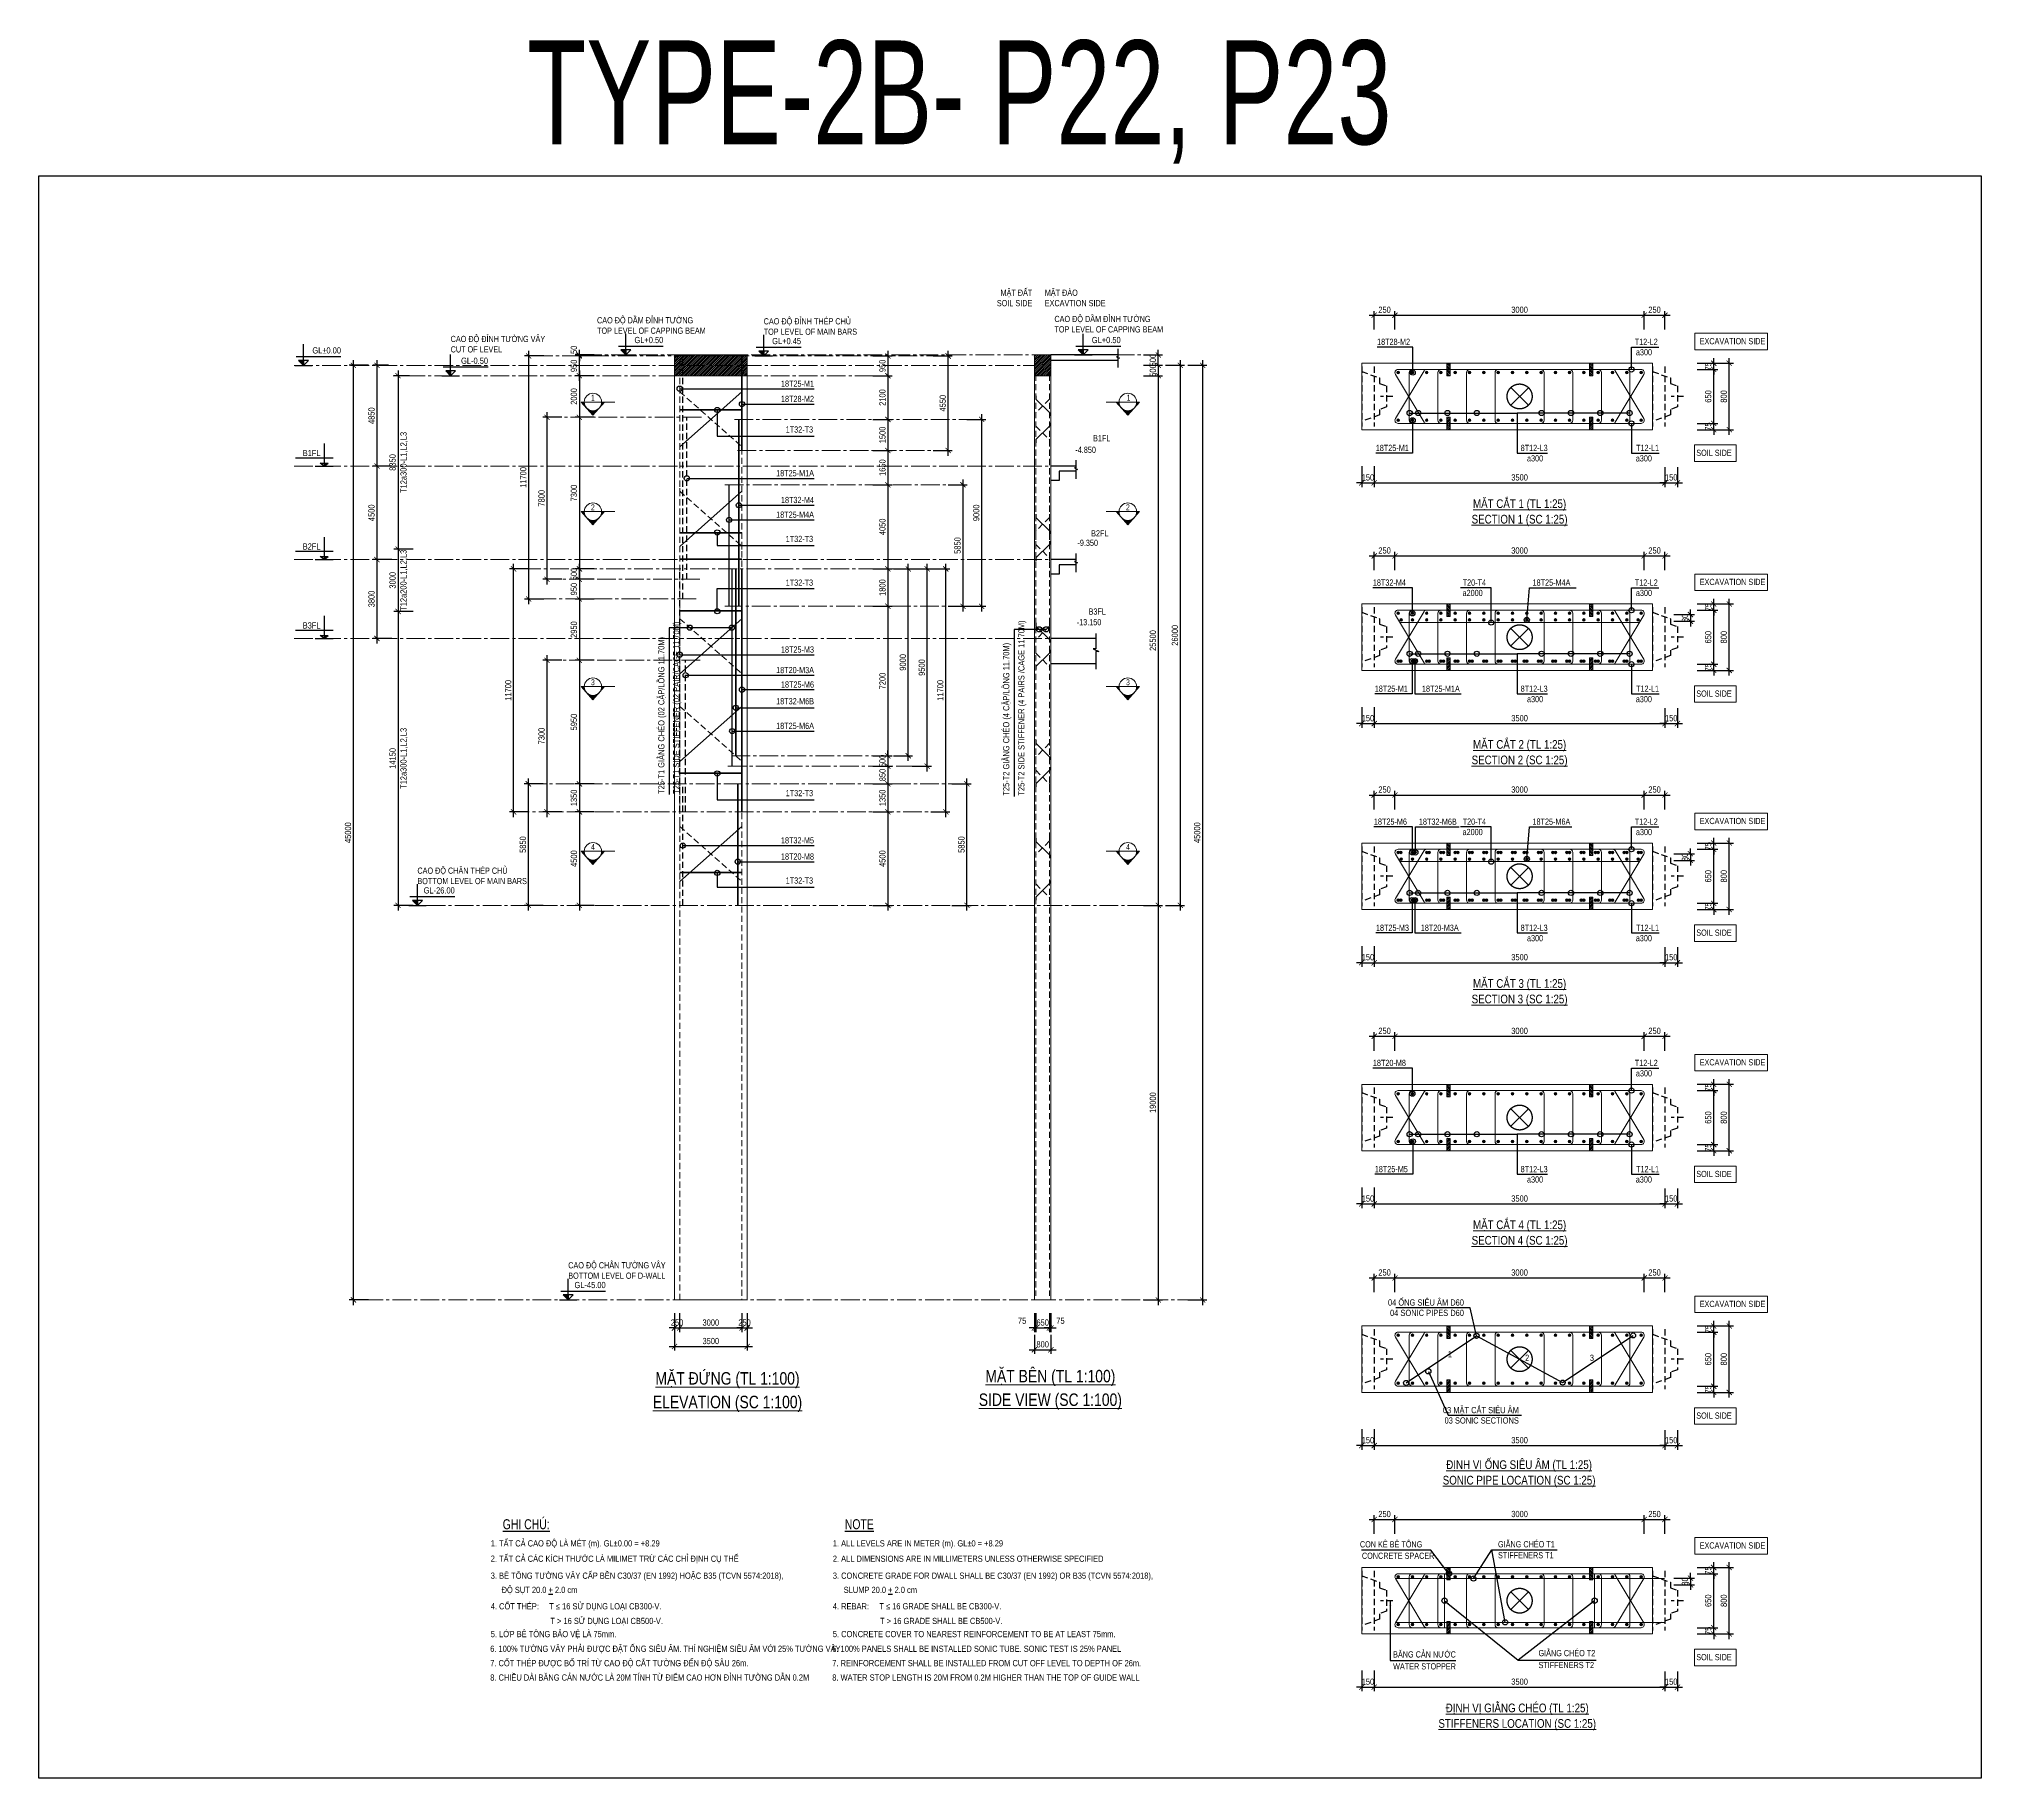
# Model space of a CAD drawing. Header units: millimetres. Extents: x 2746337 to 7547699, y -363432 to 15720.
# Drawn here: x 3053834 to 3147351, y -363432 to -279688 of the extents above; entities that cross this region are included whole.
import ezdxf
from ezdxf.enums import TextEntityAlignment as Align

# ---------------------------------------------------------------- set-up
doc = ezdxf.new("R2010")
doc.units = ezdxf.units.MM
doc.header["$LTSCALE"] = 1200
doc.header["$PDMODE"] = 3
for name, pattern in [('CENTER', [2, 1.25, -0.25, 0.25, -0.25]), ('CENTER2', [1.125, 0.75, -0.125, 0.125, -0.125]), ('CONTINOUS', [0]), ('HIDDEN', [0.375, 0.25, -0.125])]:
    doc.linetypes.add(name, pattern=pattern)
for name, color, linetype, lineweight in [('030_Label', 4, 'Continuous', 5), ('1', 9, 'Continuous', 13), ('5', 5, 'Continuous', 13), ('BOUND', 3, 'Continuous', 20), ('C1CO', 4, 'Continuous', 35), ('CODE', 3, 'Continuous', 15), ('CWS', 8, 'HIDDEN', 9), ('ENOTE', 2, 'Continuous', 15), ('GRID', 74, 'CENTER', 15), ('Grid line', 160, 'CENTER2', 5), ('HIDE', 8, 'HIDDEN', 13), ('K-THUOC', 1, 'Continuous', 18), ('LEADER', 8, 'Continuous', 9), ('MCT', 6, 'Continuous', 20), ('PIPE60', 1, 'Continuous', 25), ('S-Beam - Cont', 60, 'Continuous', 25), ('T1CO', 4, 'Continuous', 20), ('T1HI', 4, 'HIDDEN', 13), ('T2CO', 4, 'Continuous', 30), ('T2HI', 4, 'HIDDEN', 13), ('TCHI', 4, 'HIDDEN', 30), ('TEXTEN', 3, 'Continuous', 13), ('TEXTMA', 2, 'Continuous', 13), ('TEXTVN', 2, 'Continuous', 20), ('TIE', 4, 'Continuous', 13)]:
    doc.layers.add(name, color=color, linetype=linetype, lineweight=lineweight)
for name, color, linetype in [('CDC.02.DIM', 1, 'Continuous'), ('CDC.04.HIDDEN', 8, 'HIDDEN'), ('CDC.06.TEXT', 2, 'Continuous'), ('CDC.10.HATCH', 251, 'Continuous'), ('CDC.11.NOTE', 8, 'Continuous'), ('MCSA', 5, 'HIDDEN'), ('MIE', 5, 'HIDDEN'), ('Q-Dim-line', 75, 'Continuous')]:
    doc.layers.add(name, color=color, linetype=linetype)
doc.styles.add('DB_Arial', font='arial.ttf', dxfattribs={"width": 0.8})
doc.styles.add('SMTEXT', font='arial.ttf', dxfattribs={"width": 0.75})
doc.styles.add('TEXTVN', font='VHELVCN.TTF', dxfattribs={"width": 0.8})
doc.styles.add('VNROMANS', font='VHAVAN.TTF', dxfattribs={"width": 0.8})
doc.dimstyles.new('BSV1-100', dxfattribs={"dimtxt": 300, "dimasz": 250, "dimexe": 200, "dimexo": 0, "dimgap": 108, "dimtad": 1, "dimdec": 0, "dimdsep": 46, "dimtxsty": 'SMTEXT', "dimblk": 'ARCHTICK', "dimcen": 100, "dimdle": 250, "dimclrd": 256, "dimclre": 256, "dimclrt": 1, "dimadec": 0, "dimazin": 0, "dimtfac": 1, "dimtdec": 0, "dimtix": 1, "dimtmove": 2, "dimatfit": 3, "dimfxl": 720, "dimfxlon": 1, "dimtolj": 1, "dimtzin": 0, "dimarcsym": 0})
doc.dimstyles.new('BSV25', dxfattribs={"dimtxt": 300, "dimasz": 250, "dimexe": 200, "dimexo": 0, "dimgap": 108, "dimtad": 1, "dimdec": 0, "dimlfac": 0.25, "dimdsep": 46, "dimtxsty": 'SMTEXT', "dimblk": 'ARCHTICK', "dimcen": 100, "dimdle": 250, "dimclrd": 256, "dimclre": 256, "dimclrt": 2, "dimadec": 0, "dimazin": 0, "dimtfac": 1, "dimtdec": 0, "dimtix": 1, "dimtmove": 2, "dimatfit": 3, "dimfxl": 800, "dimfxlon": 1, "dimtolj": 1, "dimtzin": 0, "dimarcsym": 0})

msp = doc.modelspace()

# ---------------------------------------------------------------- texts
at = {"layer": '030_Label', "style": 'VNROMANS', "width": 0.7}
msp.add_text('type-2b- p22, P23', height=5000, dxfattribs=at).set_placement((3098149.3, -282262.9), align=Align.MIDDLE_CENTER)
at = {"layer": 'ENOTE', "style": 'DB_Arial', "width": 0.8}
for s, p in [('-4.850', (3103739.8, -299625.3)), ('-9.350', (3103840.1, -304104.7)), ('-13.150', (3103807, -307923.1))]:
    msp.add_text(s, height=300, dxfattribs=at).set_placement(p)
at = {"layer": 'TEXTEN', "style": 'DB_Arial', "width": 0.8}
for s, p in [('T12-L2', (3131778.6, -294425.7)), ('8T12-L3', (3126478.8, -299535.7)), ('T12-L1', (3131842.7, -299535.7)), ('a300', (3126262.1, -300035.7)), ('T20-T4', (3123513, -306017.6)), ('T12-L2', (3131778.6, -306017.6)), ('8T12-L3', (3126478.8, -311127.6)), ('a300', (3126262.1, -311627.6)), ('T12-L1', (3131842.7, -311127.6)), ('T20-T4', (3123513, -317527.7)), ('T12-L2', (3131778.6, -317527.7)), ('8T12-L3', (3126478.8, -322637.7)), ('T12-L1', (3131842.7, -322637.7)), ('a300', (3126262.1, -323137.7)), ('T12-L2', (3131778.6, -329146.4)), ('8T12-L3', (3126478.8, -334256.4)), ('a300', (3126262.1, -334756.4)), ('T12-L1', (3131842.7, -334256.4))]:
    msp.add_text(s, height=300, dxfattribs=at).set_placement(p, align=Align.RIGHT)
for s, p in [('a300', (3130728.9, -294925.7)), ('a300', (3130722.7, -300035.7)), ('a2000', (3122382.7, -306517.6)), ('a300', (3130728.9, -306517.6)), ('a300', (3130722.7, -311627.6)), ('a2000', (3122382.7, -318027.7)), ('a300', (3130728.9, -318027.7)), ('a300', (3130722.7, -323137.7)), ('a300', (3130728.9, -329646.4)), ('a300', (3130722.7, -334756.4))]:
    msp.add_text(s, height=300, dxfattribs=at).set_placement(p)
at = {"layer": 'TEXTMA', "style": 'DB_Arial', "width": 0.8}
for s, p in [('18T28-M2', (3118266.4, -294425.7)), ('18T25-M1', (3118204.9, -299535.7)), ('18T32-M4', (3118065.2, -306017.6)), ('18T25-M4A', (3125753.2, -306017.6)), ('18T25-M1', (3118156.7, -311127.6)), ('18T25-M1A', (3120427.8, -311127.6)), ('18T25-M6', (3118114.6, -317527.7)), ('18T32-M6B', (3120280.7, -317529.9)), ('18T25-M6A', (3125748.5, -317527.7)), ('18T25-M3', (3118213, -322637.7)), ('18T20-M3A', (3120372.8, -322637.7)), ('18T20-M8', (3118066, -329146.4)), ('18T25-M5', (3118157.8, -334256.4))]:
    msp.add_text(s, height=300, dxfattribs=at).set_placement(p)
for s, p in [('18T25-M1', (3091155.9, -296440.3)), ('18T28-M2', (3091155.9, -297175.3)), ('1T32-T3', (3091111.7, -298649)), ('18T25-M1A', (3091155.9, -300751.2)), ('18T32-M4', (3091155.9, -302041.4)), ('18T25-M4A', (3091155.9, -302747.5)), ('1T32-T3', (3091111.7, -303917.4)), ('1T32-T3', (3091111.7, -306021.6)), ('18T25-M3', (3091155.9, -309240.7)), ('18T20-M3A', (3091155.9, -310229.3)), ('18T25-M6', (3091155.9, -310923.9)), ('18T32-M6B', (3091155.9, -311731.5)), ('18T25-M6A', (3091155.9, -312917.2)), ('1T32-T3', (3091111.7, -316152.1)), ('18T32-M5', (3091155.9, -318428.1)), ('18T20-M8', (3091155.9, -319208.1)), ('1T32-T3', (3091111.7, -320365))]:
    msp.add_text(s, height=300, rotation=360, dxfattribs=at).set_placement(p, align=Align.RIGHT)
for s, p in [('BĂNG CẢN NƯỚC', (3119038.9, -357623.7)), ('WATER STOPPER', (3119038.9, -358198.7))]:
    msp.add_text(s, height=300, rotation=360, dxfattribs=at).set_placement(p)
at = {"layer": 'TEXTVN', "style": 'DB_Arial', "width": 0.8}
for s, p in [('MẶT ĐẤT', (3101667.1, -292062.7)), ('SOIL SIDE', (3101667.1, -292562.7)), ('SOIL SIDE', (3135341.2, -299771.4)), ('SOIL SIDE', (3135341.2, -311363.3)), ('SOIL SIDE', (3135341.2, -322873.4)), ('SOIL SIDE', (3135341.2, -334492.2)), ('SOIL SIDE', (3135341.2, -346126.3)), ('SOIL SIDE', (3135341.2, -357754.5))]:
    msp.add_text(s, height=300, dxfattribs=at).set_placement(p, align=Align.RIGHT)
for s, p in [('MẶT ĐÀO', (3102267.1, -292062.7)), ('EXCAVTION SIDE', (3102267.1, -292562.7)), ('TOP LEVEL OF CAPPING BEAM', (3080709.5, -293888.3)), ('CAO ĐỘ DẦM ĐỈNH TƯỜNG', (3080709.5, -293388.3)), ('TOP LEVEL OF MAIN BARS', (3088732.8, -293938.3)), ('CAO ĐỘ ĐỈNH THÉP CHỦ', (3088732.8, -293438.3)), ('TOP LEVEL OF CAPPING BEAM', (3102730.8, -293825.5)), ('CAO ĐỘ DẦM ĐỈNH TƯỜNG', (3102730.8, -293325.5)), ('CAO ĐỘ ĐỈNH TƯỜNG VÂY', (3073662.1, -294288.3)), ('CUT OF LEVEL', (3073662.1, -294788.3)), ('EXCAVATION SIDE', (3133798.9, -294394.8)), ('B1FL', (3104593.2, -299066.2)), ('B2FL', (3104498.7, -303648.5)), ('EXCAVATION SIDE', (3133798.9, -305986.7)), ('B3FL', (3104376.7, -307412.7)), ('EXCAVATION SIDE', (3133798.9, -317496.8)), ('CAO ĐỘ CHÂN THÉP CHỦ', (3072060.5, -319888.3)), ('BOTTOM LEVEL OF MAIN BARS', (3072060.5, -320388.3)), ('EXCAVATION SIDE', (3133798.9, -329115.6)), ('CAO ĐỘ CHÂN TƯỜNG VÂY', (3079323.5, -338888.3)), ('BOTTOM LEVEL OF D-WALL', (3079323.5, -339388.3)), ('EXCAVATION SIDE', (3133798.9, -340749.7)), ('EXCAVATION SIDE', (3133798.9, -352377.9))]:
    msp.add_text(s, height=300, dxfattribs=at).set_placement(p)
for s, p in [('%%UMẶT CẮT 1 (TL 1:25)', (3125128.5, -302067.5)), ('%%USECTION 1 (SC 1:25)', (3125128.5, -302867.5)), ('%%USECTION 2 (SC 1:25)', (3125128.5, -314459.5)), ('%%UMẶT CẮT 2 (TL 1:25)', (3125128.5, -313659.5)), ('%%UMẶT CẮT 3 (TL 1:25)', (3125128.5, -325169.5)), ('%%USECTION 3 (SC 1:25)', (3125128.5, -325969.5)), ('%%UMẶT CẮT 4 (TL 1:25)', (3125128.5, -336788.3)), ('%%USECTION 4 (SC 1:25)', (3125128.5, -337588.3)), ('%%UĐỊNH VỊ ỐNG SIÊU ÂM (TL 1:25)', (3125105.8, -348337.8)), ('%%USONIC PIPE LOCATION (SC 1:25)', (3125105.8, -349137.8)), ('%%UĐỊNH VỊ GIẰNG CHÉO (TL 1:25)', (3125013.8, -360050.6)), ('%%USTIFFENERS LOCATION (SC 1:25)', (3125013.8, -360850.6))]:
    msp.add_text(s, height=420, rotation=360, dxfattribs=at).set_placement(p, align=Align.MIDDLE)
at = {"layer": 'TEXTVN', "lineweight": 20, "style": 'SMTEXT', "width": 0.75}
for s, p in [('T25-T1 GIẰNG CHÉO (02 CẶP/LỒNG 11.70M)', (3083954.7, -316044.2)), ('T25-T1 SIDE STIFFENER (02 PAIR/CAGE 11.70M)', (3084674.7, -316044.2)), ('T25-T2 SIDE STIFFENER (4 PAIRS /CAGE 11.70M)', (3101288.8, -316125.8)), ('T25-T2 GIẰNG CHÉO (4 CẶP/LỒNG 11.70M)', (3100558.8, -316125.8))]:
    msp.add_text(s, height=300, rotation=90, dxfattribs=at).set_placement(p)
for s, p in [('04 ỐNG SIÊU ÂM D60', (3122450.4, -340679.9)), ('04 SONIC PIPES D60', (3122450.4, -341179.9)), ('03 MẶT CẮT SIÊU ÂM', (3125093.4, -345859.7)), ('03 SONIC SECTIONS', (3125093.4, -346359.7))]:
    msp.add_text(s, height=300, dxfattribs=at).set_placement(p, align=Align.RIGHT)
at = {"layer": 'TEXTVN', "style": 'DB_Arial', "width": 0.8}
for s, p in [('1', (3121772.8, -343167.3)), ('2', (3125493.3, -343342.3)), ('3', (3128612.3, -343342.3))]:
    msp.add_text(s, height=300, rotation=360, dxfattribs=at).set_placement(p, align=Align.CENTER)
for s, p in [('%%UMẶT ĐỨNG (TL 1:100)', (3086991.3, -344195.4)), ('%%UMẶT BÊN (TL 1:100)', (3102536.7, -344084.2)), ('%%UELEVATION (SC 1:100)', (3086991.3, -345395.4)), ('%%USIDE VIEW (SC 1:100)', (3102536.7, -345284.2))]:
    msp.add_text(s, height=600, dxfattribs=at).set_placement(p, align=Align.MIDDLE)
for s, p in [('CON KÊ BÊ TÔNG', (3117440.6, -352323.9)), ('STIFFENERS T1', (3124090, -352849.7)), ('GIẰNG CHÉO T1', (3124090, -352319.7)), (' CONCRETE SPACER', (3117440.6, -352873.9)), ('GIẰNG CHÉO T2', (3126038.7, -357560.6)), ('STIFFENERS T2', (3126038.7, -358135.6))]:
    msp.add_text(s, height=300, rotation=360, dxfattribs=at).set_placement(p)

# ---------------------------------------------------------------- blocks, each defined once
blk = doc.blocks.new('_ArchTick')
at = {"color": 0, "linetype": 'ByBlock', "const_width": 0.15}
blk.add_lwpolyline([(-0.5, -0.5), (0.5, 0.5)], dxfattribs=at)
blk = doc.blocks.new('*D1964')
at = {"layer": 'Defpoints', "color": 0, "transparency": 16777216}
for p in [(3101766, -341308), (3102566, -341308), (3102566, -342808)]:
    blk.add_point(p, dxfattribs=at)
at = {"layer": 'K-THUOC', "lineweight": -2, "transparency": 16777216}
for p, q in [((3101766, -342088), (3101766, -343008)), ((3102566, -342088), (3102566, -343008)), ((3101516, -342808), (3102816, -342808))]:
    blk.add_line(p, q, dxfattribs=at)
at = {"layer": 'K-THUOC', "lineweight": -2, "transparency": 16777216, "xscale": 250, "yscale": 250, "zscale": 250, "rotation": 180}
blk.add_blockref('_ArchTick', (3101766, -342808), dxfattribs=at)
at = {"layer": 'K-THUOC', "lineweight": -2, "transparency": 16777216, "xscale": 250, "yscale": 250, "zscale": 250}
blk.add_blockref('_ArchTick', (3102566, -342808), dxfattribs=at)
at = {"layer": 'K-THUOC', "color": 1, "transparency": 16777216, "insert": (3102166, -342547), "char_height": 300, "attachment_point": 5, "style": 'SMTEXT'}
blk.add_mtext('\\A1;800', dxfattribs=at)
blk = doc.blocks.new('*D1965')
at = {"layer": 'Defpoints', "color": 0, "transparency": 16777216}
for p in [(3101766, -341008), (3101841, -341008), (3101841, -341758)]:
    blk.add_point(p, dxfattribs=at)
at = {"layer": 'K-THUOC', "lineweight": -2, "transparency": 16777216}
for p, q in [((3101766, -341038), (3101766, -341958)), ((3101841, -341038), (3101841, -341958)), ((3101766, -341758), (3101516, -341758)), ((3101766, -341758), (3101841, -341758)), ((3101841, -341758), (3102091, -341758))]:
    blk.add_line(p, q, dxfattribs=at)
at = {"layer": 'K-THUOC', "lineweight": -2, "transparency": 16777216, "xscale": 250, "yscale": 250, "zscale": 250}
blk.add_blockref('_ArchTick', (3101766, -341758), dxfattribs=at)
at = {"layer": 'K-THUOC', "lineweight": -2, "transparency": 16777216, "xscale": 250, "yscale": 250, "zscale": 250, "rotation": 180}
blk.add_blockref('_ArchTick', (3101841, -341758), dxfattribs=at)
at = {"layer": 'K-THUOC', "color": 1, "transparency": 16777216, "insert": (3101175, -341408), "char_height": 300, "attachment_point": 5, "style": 'SMTEXT'}
blk.add_mtext('\\A1;75', dxfattribs=at)
blk = doc.blocks.new('*D1966')
at = {"layer": 'Defpoints', "color": 0, "transparency": 16777216}
for p in [(3101841, -341008), (3102491, -341008), (3102491, -341758)]:
    blk.add_point(p, dxfattribs=at)
at = {"layer": 'K-THUOC', "lineweight": -2, "transparency": 16777216}
for p, q in [((3101841, -341038), (3101841, -341958)), ((3102491, -341038), (3102491, -341958)), ((3101841, -341758), (3101591, -341758)), ((3101841, -341758), (3102491, -341758)), ((3102491, -341758), (3102741, -341758))]:
    blk.add_line(p, q, dxfattribs=at)
at = {"layer": 'K-THUOC', "lineweight": -2, "transparency": 16777216, "xscale": 250, "yscale": 250, "zscale": 250}
blk.add_blockref('_ArchTick', (3101841, -341758), dxfattribs=at)
at = {"layer": 'K-THUOC', "lineweight": -2, "transparency": 16777216, "xscale": 250, "yscale": 250, "zscale": 250, "rotation": 180}
blk.add_blockref('_ArchTick', (3102491, -341758), dxfattribs=at)
at = {"layer": 'K-THUOC', "color": 1, "transparency": 16777216, "insert": (3102166, -341497), "char_height": 300, "attachment_point": 5, "style": 'SMTEXT'}
blk.add_mtext('\\A1;650', dxfattribs=at)
blk = doc.blocks.new('*D1967')
at = {"layer": 'Defpoints', "color": 0, "transparency": 16777216}
for p in [(3102491, -341008), (3102566, -341008), (3102566, -341758)]:
    blk.add_point(p, dxfattribs=at)
at = {"layer": 'K-THUOC', "lineweight": -2, "transparency": 16777216}
for p, q in [((3102491, -341038), (3102491, -341958)), ((3102566, -341038), (3102566, -341958)), ((3102491, -341758), (3102241, -341758)), ((3102491, -341758), (3102566, -341758)), ((3102566, -341758), (3102816, -341758))]:
    blk.add_line(p, q, dxfattribs=at)
at = {"layer": 'K-THUOC', "lineweight": -2, "transparency": 16777216, "xscale": 250, "yscale": 250, "zscale": 250}
blk.add_blockref('_ArchTick', (3102491, -341758), dxfattribs=at)
at = {"layer": 'K-THUOC', "lineweight": -2, "transparency": 16777216, "xscale": 250, "yscale": 250, "zscale": 250, "rotation": 180}
blk.add_blockref('_ArchTick', (3102566, -341758), dxfattribs=at)
at = {"layer": 'K-THUOC', "color": 1, "transparency": 16777216, "insert": (3103021, -341408), "char_height": 300, "attachment_point": 5, "style": 'SMTEXT'}
blk.add_mtext('\\A1;75', dxfattribs=at)
blk = doc.blocks.new('*D1904')
at = {"layer": 'Defpoints', "color": 0, "transparency": 16777216}
for p in [(3068981, -295408), (3070503, -295408), (3073623, -340408)]:
    blk.add_point(p, dxfattribs=at)
at = {"layer": 'K-THUOC', "lineweight": -2, "transparency": 16777216}
for p, q in [((3069701, -295408), (3068781, -295408)), ((3068981, -340658), (3068981, -295158)), ((3069701, -340408), (3068781, -340408))]:
    blk.add_line(p, q, dxfattribs=at)
at = {"layer": 'K-THUOC', "lineweight": -2, "transparency": 16777216, "xscale": 250, "yscale": 250, "zscale": 250}
for p, rotation in [((3068981, -295408), 90), ((3068981, -340408), 270)]:
    blk.add_blockref('_ArchTick', p, dxfattribs=dict(at, rotation=rotation))
at = {"layer": 'K-THUOC', "color": 1, "transparency": 16777216, "insert": (3068720, -317908), "char_height": 300, "attachment_point": 5, "rotation": 90, "style": 'SMTEXT'}
blk.add_mtext('\\A1;45000', dxfattribs=at)
blk = doc.blocks.new('*D1905')
at = {"layer": 'Defpoints', "color": 0, "transparency": 16777216}
for p in [(3084188, -304258), (3071129, -307258), (3084188, -307258)]:
    blk.add_point(p, dxfattribs=at)
at = {"layer": 'K-THUOC', "lineweight": -2, "transparency": 16777216}
for p, q in [((3071849, -304258), (3070929, -304258)), ((3071129, -304008), (3071129, -307508)), ((3071849, -307258), (3070929, -307258))]:
    blk.add_line(p, q, dxfattribs=at)
at = {"layer": 'K-THUOC', "lineweight": -2, "transparency": 16777216, "xscale": 250, "yscale": 250, "zscale": 250}
for p, rotation in [((3071129, -304258), 90), ((3071129, -307258), 270)]:
    blk.add_blockref('_ArchTick', p, dxfattribs=dict(at, rotation=rotation))
at = {"layer": 'K-THUOC', "color": 1, "transparency": 16777216, "char_height": 300, "attachment_point": 5, "rotation": 90, "style": 'SMTEXT'}
for s, insert in [('\\A1;T12a200-L1,L2,L3', (3071417, -305758)), ('\\A1;3000', (3070867, -305758))]:
    blk.add_mtext(s, dxfattribs=dict(at, insert=insert))
blk = doc.blocks.new('*D1906')
at = {"layer": 'Defpoints', "color": 0, "transparency": 16777216}
for p in [(3084188, -307258), (3071129, -321408), (3077931, -321408)]:
    blk.add_point(p, dxfattribs=at)
at = {"layer": 'K-THUOC', "lineweight": -2, "transparency": 16777216}
for p, q in [((3071849, -307258), (3070929, -307258)), ((3071129, -307008), (3071129, -321658)), ((3071849, -321408), (3070929, -321408))]:
    blk.add_line(p, q, dxfattribs=at)
at = {"layer": 'K-THUOC', "lineweight": -2, "transparency": 16777216, "xscale": 250, "yscale": 250, "zscale": 250}
for p, rotation in [((3071129, -307258), 90), ((3071129, -321408), 270)]:
    blk.add_blockref('_ArchTick', p, dxfattribs=dict(at, rotation=rotation))
at = {"layer": 'K-THUOC', "color": 1, "transparency": 16777216, "char_height": 300, "attachment_point": 5, "rotation": 90, "style": 'SMTEXT'}
for s, insert in [('\\A1;T12a300-L1,L2,L3', (3071417, -314333)), ('\\A1;14150', (3070868, -314333))]:
    blk.add_mtext(s, dxfattribs=dict(at, insert=insert))
blk = doc.blocks.new('SIGSEC')
at = {"layer": '1', "lineweight": 9}
h = blk.add_hatch(color=256, dxfattribs=at)
h.dxf.hatch_style = 1
h.paths.add_polyline_path([(-420, 0), (-560, 0), (-315, -278, -0.182676)])
h = blk.add_hatch(color=256, dxfattribs=at)
h.dxf.hatch_style = 1
h.paths.add_polyline_path([(560, 0), (420, 0, -0.182676), (315, -278)])
h = blk.add_hatch(color=256, dxfattribs=at)
h.dxf.hatch_style = 1
h.paths.add_polyline_path([(315, -278, -0.451416), (-315, -278), (0, -635)])
at = {"layer": '1', "lineweight": 9, "elevation": 0}
blk.add_lwpolyline([(1050, 0), (-560, 0), (0, -635), (560, 0)], dxfattribs=at)
at = {"layer": '1', "lineweight": 9}
blk.add_circle((0, 0), 420, dxfattribs=at)
at = {"layer": 'BOUND', "lineweight": 9, "style": 'TEXTVN', "width": 0.8}
blk.add_attdef('SEC', text='', height=280, dxfattribs=at).set_placement((0, 210, 0), align=Align.MIDDLE_CENTER)
blk = doc.blocks.new('*D1907')
at = {"layer": 'Defpoints', "color": 0, "transparency": 16777216}
for p in [(3071679, -295908), (3071129, -304258), (3084188, -304258)]:
    blk.add_point(p, dxfattribs=at)
at = {"layer": 'K-THUOC', "lineweight": -2, "transparency": 16777216}
for p, q in [((3071679, -295908), (3070929, -295908)), ((3071129, -295658), (3071129, -304508)), ((3071849, -304258), (3070929, -304258))]:
    blk.add_line(p, q, dxfattribs=at)
at = {"layer": 'K-THUOC', "lineweight": -2, "transparency": 16777216, "xscale": 250, "yscale": 250, "zscale": 250}
for p, rotation in [((3071129, -295908), 90), ((3071129, -304258), 270)]:
    blk.add_blockref('_ArchTick', p, dxfattribs=dict(at, rotation=rotation))
at = {"layer": 'K-THUOC', "color": 1, "transparency": 16777216, "char_height": 300, "attachment_point": 5, "rotation": 90, "style": 'SMTEXT'}
for s, insert in [('\\A1;T12a300-L1,L2,L3', (3071417, -300083)), ('\\A1;8350', (3070867, -300083))]:
    blk.add_mtext(s, dxfattribs=dict(at, insert=insert))
blk = doc.blocks.new('tag_cd')
at = {"layer": 'CDC.10.HATCH'}
blk.add_hatch(color=256, dxfattribs=at).paths.add_polyline_path([(180, 240), (420, 0), (420, 240)])
at = {"layer": 'CDC.02.DIM'}
for points in [[(420, 240), (420, 0), (660, 240), (180, 240), (420, 0), (420, 1020)], [(0, 0), (840, 0)], [(60, 420), (2220, 420)]]:
    blk.add_lwpolyline(points, dxfattribs=at)
at = {"layer": 'CDC.06.TEXT', "ltscale": 0.5, "style": 'SMTEXT', "width": 0.75}
blk.add_attdef('CD', text='', height=300, dxfattribs=at).set_placement((2220, 570), align=Align.RIGHT)
blk = doc.blocks.new('*D1908')
at = {"layer": 'Defpoints', "color": 0, "transparency": 16777216}
for p in [(3070676, -295408), (3070113, -300258), (3102823, -300258)]:
    blk.add_point(p, dxfattribs=at)
at = {"layer": 'K-THUOC', "lineweight": -2, "transparency": 16777216}
for p, q in [((3070676, -295408), (3069913, -295408)), ((3070113, -295158), (3070113, -300508)), ((3070833, -300258), (3069913, -300258))]:
    blk.add_line(p, q, dxfattribs=at)
at = {"layer": 'K-THUOC', "lineweight": -2, "transparency": 16777216, "xscale": 250, "yscale": 250, "zscale": 250}
for p, rotation in [((3070113, -295408), 90), ((3070113, -300258), 270)]:
    blk.add_blockref('_ArchTick', p, dxfattribs=dict(at, rotation=rotation))
at = {"layer": 'K-THUOC', "color": 1, "transparency": 16777216, "insert": (3069852, -297833), "char_height": 300, "attachment_point": 5, "rotation": 90, "style": 'SMTEXT'}
blk.add_mtext('\\A1;4850', dxfattribs=at)
blk = doc.blocks.new('*D1909')
at = {"layer": 'Defpoints', "color": 0, "transparency": 16777216}
for p in [(3102823, -300258), (3070113, -304758), (3102807, -304758)]:
    blk.add_point(p, dxfattribs=at)
at = {"layer": 'K-THUOC', "lineweight": -2, "transparency": 16777216}
for p, q in [((3070113, -300008), (3070113, -305008)), ((3070833, -300258), (3069913, -300258)), ((3070833, -304758), (3069913, -304758))]:
    blk.add_line(p, q, dxfattribs=at)
at = {"layer": 'K-THUOC', "lineweight": -2, "transparency": 16777216, "xscale": 250, "yscale": 250, "zscale": 250}
for p, rotation in [((3070113, -300258), 90), ((3070113, -304758), 270)]:
    blk.add_blockref('_ArchTick', p, dxfattribs=dict(at, rotation=rotation))
at = {"layer": 'K-THUOC', "color": 1, "transparency": 16777216, "insert": (3069852, -302508), "char_height": 300, "attachment_point": 5, "rotation": 90, "style": 'SMTEXT'}
blk.add_mtext('\\A1;4500', dxfattribs=at)
blk = doc.blocks.new('*D1910')
at = {"layer": 'Defpoints', "color": 0, "transparency": 16777216}
for p in [(3101550, -304758), (3070113, -308558), (3102807, -308558)]:
    blk.add_point(p, dxfattribs=at)
at = {"layer": 'K-THUOC', "lineweight": -2, "transparency": 16777216}
for p, q in [((3070833, -304758), (3069913, -304758)), ((3070113, -304508), (3070113, -308808)), ((3070833, -308558), (3069913, -308558))]:
    blk.add_line(p, q, dxfattribs=at)
at = {"layer": 'K-THUOC', "lineweight": -2, "transparency": 16777216, "xscale": 250, "yscale": 250, "zscale": 250}
for p, rotation in [((3070113, -304758), 90), ((3070113, -308558), 270)]:
    blk.add_blockref('_ArchTick', p, dxfattribs=dict(at, rotation=rotation))
at = {"layer": 'K-THUOC', "color": 1, "transparency": 16777216, "insert": (3069852, -306658), "char_height": 300, "attachment_point": 5, "rotation": 90, "style": 'SMTEXT'}
blk.add_mtext('\\A1;3800', dxfattribs=at)
blk = doc.blocks.new('A$Cf5debca8')
at = {"layer": 'CDC.02.DIM'}
blk.add_hatch(color=256, dxfattribs=at).paths.add_polyline_path([(-242, 146), (-438, 146), (-438, 0)])
for p, q in [((-438, 1084), (-438, 0)), ((-1809, 398), (0, 398)), ((-875, 0), (0, 0)), ((-438, 0), (-633, 146)), ((-633, 146), (-242, 146)), ((-438, 0), (-242, 146))]:
    blk.add_line(p, q, dxfattribs=at)
at = {"layer": 'CDC.06.TEXT', "style": 'SMTEXT', "width": 0.75}
blk.add_attdef('CD', (-1469, 478), '', height=300, dxfattribs=at)
blk = doc.blocks.new('*D1911')
at = {"layer": 'Defpoints', "color": 0, "transparency": 16777216}
for p in [(3087588, -294958), (3087938, -295908), (3094713, -295908)]:
    blk.add_point(p, dxfattribs=at)
at = {"layer": 'K-THUOC', "lineweight": -2, "transparency": 16777216}
for p, q in [((3093993, -294958), (3094913, -294958)), ((3094713, -294708), (3094713, -296158)), ((3093993, -295908), (3094913, -295908))]:
    blk.add_line(p, q, dxfattribs=at)
at = {"layer": 'K-THUOC', "lineweight": -2, "transparency": 16777216, "xscale": 250, "yscale": 250, "zscale": 250}
for p, rotation in [((3094713, -294958), 90), ((3094713, -295908), 270)]:
    blk.add_blockref('_ArchTick', p, dxfattribs=dict(at, rotation=rotation))
at = {"layer": 'K-THUOC', "color": 1, "transparency": 16777216, "insert": (3094452, -295433), "char_height": 300, "attachment_point": 5, "rotation": 90, "style": 'SMTEXT'}
blk.add_mtext('\\A1;950', dxfattribs=at)
blk = doc.blocks.new('*D1912')
at = {"layer": 'Defpoints', "color": 0, "transparency": 16777216}
for p in [(3087938, -298009), (3087938, -299509), (3094713, -299509)]:
    blk.add_point(p, dxfattribs=at)
at = {"layer": 'K-THUOC', "lineweight": -2, "transparency": 16777216}
for p, q in [((3093993, -298009), (3094913, -298009)), ((3094713, -297759), (3094713, -299759)), ((3093993, -299509), (3094913, -299509))]:
    blk.add_line(p, q, dxfattribs=at)
at = {"layer": 'K-THUOC', "lineweight": -2, "transparency": 16777216, "xscale": 250, "yscale": 250, "zscale": 250}
for p, rotation in [((3094713, -298009), 90), ((3094713, -299509), 270)]:
    blk.add_blockref('_ArchTick', p, dxfattribs=dict(at, rotation=rotation))
at = {"layer": 'K-THUOC', "color": 1, "transparency": 16777216, "insert": (3094452, -298759), "char_height": 300, "attachment_point": 5, "rotation": 90, "style": 'SMTEXT'}
blk.add_mtext('\\A1;1500', dxfattribs=at)
blk = doc.blocks.new('*D1913')
at = {"layer": 'Defpoints', "color": 0, "transparency": 16777216}
for p in [(3087938, -299509), (3087938, -301159), (3094713, -301159)]:
    blk.add_point(p, dxfattribs=at)
at = {"layer": 'K-THUOC', "lineweight": -2, "transparency": 16777216}
for p, q in [((3093993, -299509), (3094913, -299509)), ((3094713, -299259), (3094713, -301409)), ((3093993, -301159), (3094913, -301159))]:
    blk.add_line(p, q, dxfattribs=at)
at = {"layer": 'K-THUOC', "lineweight": -2, "transparency": 16777216, "xscale": 250, "yscale": 250, "zscale": 250}
for p, rotation in [((3094713, -299509), 90), ((3094713, -301159), 270)]:
    blk.add_blockref('_ArchTick', p, dxfattribs=dict(at, rotation=rotation))
at = {"layer": 'K-THUOC', "color": 1, "transparency": 16777216, "insert": (3094452, -300334), "char_height": 300, "attachment_point": 5, "rotation": 90, "style": 'SMTEXT'}
blk.add_mtext('\\A1;1650', dxfattribs=at)
blk = doc.blocks.new('*D1914')
at = {"layer": 'Defpoints', "color": 0, "transparency": 16777216}
for p in [(3087938, -301159), (3087938, -305209), (3094713, -305209)]:
    blk.add_point(p, dxfattribs=at)
at = {"layer": 'K-THUOC', "lineweight": -2, "transparency": 16777216}
for p, q in [((3094713, -300909), (3094713, -305459)), ((3093993, -301159), (3094913, -301159)), ((3093993, -305209), (3094913, -305209))]:
    blk.add_line(p, q, dxfattribs=at)
at = {"layer": 'K-THUOC', "lineweight": -2, "transparency": 16777216, "xscale": 250, "yscale": 250, "zscale": 250}
for p, rotation in [((3094713, -301159), 90), ((3094713, -305209), 270)]:
    blk.add_blockref('_ArchTick', p, dxfattribs=dict(at, rotation=rotation))
at = {"layer": 'K-THUOC', "color": 1, "transparency": 16777216, "insert": (3094452, -303184), "char_height": 300, "attachment_point": 5, "rotation": 90, "style": 'SMTEXT'}
blk.add_mtext('\\A1;4050', dxfattribs=at)
blk = doc.blocks.new('*D1915')
at = {"layer": 'Defpoints', "color": 0, "transparency": 16777216}
for p in [(3087938, -305209), (3087938, -307009), (3094713, -307009)]:
    blk.add_point(p, dxfattribs=at)
at = {"layer": 'K-THUOC', "lineweight": -2, "transparency": 16777216}
for p, q in [((3093993, -305209), (3094913, -305209)), ((3094713, -304959), (3094713, -307259)), ((3093993, -307009), (3094913, -307009))]:
    blk.add_line(p, q, dxfattribs=at)
at = {"layer": 'K-THUOC', "lineweight": -2, "transparency": 16777216, "xscale": 250, "yscale": 250, "zscale": 250}
for p, rotation in [((3094713, -305209), 90), ((3094713, -307009), 270)]:
    blk.add_blockref('_ArchTick', p, dxfattribs=dict(at, rotation=rotation))
at = {"layer": 'K-THUOC', "color": 1, "transparency": 16777216, "insert": (3094452, -306109), "char_height": 300, "attachment_point": 5, "rotation": 90, "style": 'SMTEXT'}
blk.add_mtext('\\A1;1800', dxfattribs=at)
blk = doc.blocks.new('*D1916')
at = {"layer": 'Defpoints', "color": 0, "transparency": 16777216}
for p in [(3087938, -307009), (3087938, -314208), (3094713, -314208)]:
    blk.add_point(p, dxfattribs=at)
at = {"layer": 'K-THUOC', "lineweight": -2, "transparency": 16777216}
for p, q in [((3093993, -307009), (3094913, -307009)), ((3094713, -306759), (3094713, -314458)), ((3093993, -314208), (3094913, -314208))]:
    blk.add_line(p, q, dxfattribs=at)
at = {"layer": 'K-THUOC', "lineweight": -2, "transparency": 16777216, "xscale": 250, "yscale": 250, "zscale": 250}
for p, rotation in [((3094713, -307009), 90), ((3094713, -314208), 270)]:
    blk.add_blockref('_ArchTick', p, dxfattribs=dict(at, rotation=rotation))
at = {"layer": 'K-THUOC', "color": 1, "transparency": 16777216, "insert": (3094452, -310608), "char_height": 300, "attachment_point": 5, "rotation": 90, "style": 'SMTEXT'}
blk.add_mtext('\\A1;7200', dxfattribs=at)
blk = doc.blocks.new('*D1917')
at = {"layer": 'Defpoints', "color": 0, "transparency": 16777216}
for p in [(3087938, -314708), (3087938, -315558), (3094713, -315558)]:
    blk.add_point(p, dxfattribs=at)
at = {"layer": 'K-THUOC', "lineweight": -2, "transparency": 16777216}
for p, q in [((3093993, -314708), (3094913, -314708)), ((3094713, -314458), (3094713, -315808)), ((3093993, -315558), (3094913, -315558))]:
    blk.add_line(p, q, dxfattribs=at)
at = {"layer": 'K-THUOC', "lineweight": -2, "transparency": 16777216, "xscale": 250, "yscale": 250, "zscale": 250}
for p, rotation in [((3094713, -314708), 90), ((3094713, -315558), 270)]:
    blk.add_blockref('_ArchTick', p, dxfattribs=dict(at, rotation=rotation))
at = {"layer": 'K-THUOC', "color": 1, "transparency": 16777216, "insert": (3094452, -315133), "char_height": 300, "attachment_point": 5, "rotation": 90, "style": 'SMTEXT'}
blk.add_mtext('\\A1;850', dxfattribs=at)
blk = doc.blocks.new('*D1918')
at = {"layer": 'Defpoints', "color": 0, "transparency": 16777216}
for p in [(3087938, -315558), (3087938, -316908), (3094713, -316908)]:
    blk.add_point(p, dxfattribs=at)
at = {"layer": 'K-THUOC', "lineweight": -2, "transparency": 16777216}
for p, q in [((3093993, -315558), (3094913, -315558)), ((3094713, -315308), (3094713, -317158)), ((3093993, -316908), (3094913, -316908))]:
    blk.add_line(p, q, dxfattribs=at)
at = {"layer": 'K-THUOC', "lineweight": -2, "transparency": 16777216, "xscale": 250, "yscale": 250, "zscale": 250}
for p, rotation in [((3094713, -315558), 90), ((3094713, -316908), 270)]:
    blk.add_blockref('_ArchTick', p, dxfattribs=dict(at, rotation=rotation))
at = {"layer": 'K-THUOC', "color": 1, "transparency": 16777216, "insert": (3094452, -316233), "char_height": 300, "attachment_point": 5, "rotation": 90, "style": 'SMTEXT'}
blk.add_mtext('\\A1;1350', dxfattribs=at)
blk = doc.blocks.new('*D1919')
at = {"layer": 'Defpoints', "color": 0, "transparency": 16777216}
for p in [(3087588, -316908), (3087938, -321408), (3094713, -321408)]:
    blk.add_point(p, dxfattribs=at)
at = {"layer": 'K-THUOC', "lineweight": -2, "transparency": 16777216}
for p, q in [((3093993, -316908), (3094913, -316908)), ((3094713, -316658), (3094713, -321658)), ((3093993, -321408), (3094913, -321408))]:
    blk.add_line(p, q, dxfattribs=at)
at = {"layer": 'K-THUOC', "lineweight": -2, "transparency": 16777216, "xscale": 250, "yscale": 250, "zscale": 250}
for p, rotation in [((3094713, -316908), 90), ((3094713, -321408), 270)]:
    blk.add_blockref('_ArchTick', p, dxfattribs=dict(at, rotation=rotation))
at = {"layer": 'K-THUOC', "color": 1, "transparency": 16777216, "insert": (3094452, -319158), "char_height": 300, "attachment_point": 5, "rotation": 90, "style": 'SMTEXT'}
blk.add_mtext('\\A1;4500', dxfattribs=at)
blk = doc.blocks.new('*D1920')
at = {"layer": 'Defpoints', "color": 0, "transparency": 16777216}
for p in [(3087438, -315558), (3098518, -315558), (3087438, -321408)]:
    blk.add_point(p, dxfattribs=at)
at = {"layer": 'K-THUOC', "lineweight": -2, "transparency": 16777216}
for p, q in [((3097798, -315558), (3098718, -315558)), ((3098518, -321658), (3098518, -315308)), ((3097798, -321408), (3098718, -321408))]:
    blk.add_line(p, q, dxfattribs=at)
at = {"layer": 'K-THUOC', "lineweight": -2, "transparency": 16777216, "xscale": 250, "yscale": 250, "zscale": 250}
for p, rotation in [((3098518, -315558), 90), ((3098518, -321408), 270)]:
    blk.add_blockref('_ArchTick', p, dxfattribs=dict(at, rotation=rotation))
at = {"layer": 'K-THUOC', "color": 1, "transparency": 16777216, "insert": (3098257, -318483), "char_height": 300, "attachment_point": 5, "rotation": 90, "style": 'SMTEXT'}
blk.add_mtext('\\A1;5850', dxfattribs=at)
blk = doc.blocks.new('*D1921')
at = {"layer": 'Defpoints', "color": 0, "transparency": 16777216}
for p in [(3086887, -305209), (3097500, -305209), (3086887, -316908)]:
    blk.add_point(p, dxfattribs=at)
at = {"layer": 'K-THUOC', "lineweight": -2, "transparency": 16777216}
for p, q in [((3096780, -305209), (3097700, -305209)), ((3097500, -317158), (3097500, -304959)), ((3096780, -316908), (3097700, -316908))]:
    blk.add_line(p, q, dxfattribs=at)
at = {"layer": 'K-THUOC', "lineweight": -2, "transparency": 16777216, "xscale": 250, "yscale": 250, "zscale": 250}
for p, rotation in [((3097500, -305209), 90), ((3097500, -316908), 270)]:
    blk.add_blockref('_ArchTick', p, dxfattribs=dict(at, rotation=rotation))
at = {"layer": 'K-THUOC', "color": 1, "transparency": 16777216, "insert": (3097239, -311058), "char_height": 300, "attachment_point": 5, "rotation": 90, "style": 'SMTEXT'}
blk.add_mtext('\\A1;11700', dxfattribs=at)
blk = doc.blocks.new('*D1922')
at = {"layer": 'Defpoints', "color": 0, "transparency": 16777216}
for p in [(3088151, -298009), (3099231, -298009), (3088151, -307009)]:
    blk.add_point(p, dxfattribs=at)
at = {"layer": 'K-THUOC', "lineweight": -2, "transparency": 16777216}
for p, q in [((3098511, -298009), (3099431, -298009)), ((3099231, -307259), (3099231, -297759)), ((3098511, -307009), (3099431, -307009))]:
    blk.add_line(p, q, dxfattribs=at)
at = {"layer": 'K-THUOC', "lineweight": -2, "transparency": 16777216, "xscale": 250, "yscale": 250, "zscale": 250}
for p, rotation in [((3099231, -298009), 90), ((3099231, -307009), 270)]:
    blk.add_blockref('_ArchTick', p, dxfattribs=dict(at, rotation=rotation))
at = {"layer": 'K-THUOC', "color": 1, "transparency": 16777216, "insert": (3098970, -302509), "char_height": 300, "attachment_point": 5, "rotation": 90, "style": 'SMTEXT'}
blk.add_mtext('\\A1;9000', dxfattribs=at)
blk = doc.blocks.new('*D1923')
at = {"layer": 'Defpoints', "color": 0, "transparency": 16777216}
for p in [(3087588, -294958), (3097616, -294958), (3087588, -299509)]:
    blk.add_point(p, dxfattribs=at)
at = {"layer": 'K-THUOC', "lineweight": -2, "transparency": 16777216}
for p, q in [((3096896, -294958), (3097816, -294958)), ((3097616, -299759), (3097616, -294708)), ((3096896, -299509), (3097816, -299509))]:
    blk.add_line(p, q, dxfattribs=at)
at = {"layer": 'K-THUOC', "lineweight": -2, "transparency": 16777216, "xscale": 250, "yscale": 250, "zscale": 250}
for p, rotation in [((3097616, -294958), 90), ((3097616, -299509), 270)]:
    blk.add_blockref('_ArchTick', p, dxfattribs=dict(at, rotation=rotation))
at = {"layer": 'K-THUOC', "color": 1, "transparency": 16777216, "insert": (3097355, -297233), "char_height": 300, "attachment_point": 5, "rotation": 90, "style": 'SMTEXT'}
blk.add_mtext('\\A1;4550', dxfattribs=at)
blk = doc.blocks.new('*D1924')
at = {"layer": 'Defpoints', "color": 0, "transparency": 16777216}
for p in [(3087007, -305209), (3096607, -305209), (3087007, -314708)]:
    blk.add_point(p, dxfattribs=at)
at = {"layer": 'K-THUOC', "lineweight": -2, "transparency": 16777216}
for p, q in [((3095887, -305209), (3096807, -305209)), ((3096607, -314958), (3096607, -304959)), ((3095887, -314708), (3096807, -314708))]:
    blk.add_line(p, q, dxfattribs=at)
at = {"layer": 'K-THUOC', "lineweight": -2, "transparency": 16777216, "xscale": 250, "yscale": 250, "zscale": 250}
for p, rotation in [((3096607, -305209), 90), ((3096607, -314708), 270)]:
    blk.add_blockref('_ArchTick', p, dxfattribs=dict(at, rotation=rotation))
at = {"layer": 'K-THUOC', "color": 1, "transparency": 16777216, "insert": (3096346, -309959), "char_height": 300, "attachment_point": 5, "rotation": 90, "style": 'SMTEXT'}
blk.add_mtext('\\A1;9500', dxfattribs=at)
blk = doc.blocks.new('*D1925')
at = {"layer": 'Defpoints', "color": 0, "transparency": 16777216}
for p in [(3087181, -305209), (3095697, -305209), (3087181, -314208)]:
    blk.add_point(p, dxfattribs=at)
at = {"layer": 'K-THUOC', "lineweight": -2, "transparency": 16777216}
for p, q in [((3094977, -305209), (3095897, -305209)), ((3095697, -314458), (3095697, -304959)), ((3094977, -314208), (3095897, -314208))]:
    blk.add_line(p, q, dxfattribs=at)
at = {"layer": 'K-THUOC', "lineweight": -2, "transparency": 16777216, "xscale": 250, "yscale": 250, "zscale": 250}
for p, rotation in [((3095697, -305209), 90), ((3095697, -314208), 270)]:
    blk.add_blockref('_ArchTick', p, dxfattribs=dict(at, rotation=rotation))
at = {"layer": 'K-THUOC', "color": 1, "transparency": 16777216, "insert": (3095435, -309709), "char_height": 300, "attachment_point": 5, "rotation": 90, "style": 'SMTEXT'}
blk.add_mtext('\\A1;9000', dxfattribs=at)
blk = doc.blocks.new('*D1926')
at = {"layer": 'Defpoints', "color": 0, "transparency": 16777216}
for p in [(3079858, -294958), (3084188, -294958), (3084188, -295908)]:
    blk.add_point(p, dxfattribs=at)
at = {"layer": 'K-THUOC', "lineweight": -2, "transparency": 16777216}
for p, q in [((3080578, -294958), (3079658, -294958)), ((3079858, -296158), (3079858, -294708)), ((3080578, -295908), (3079658, -295908))]:
    blk.add_line(p, q, dxfattribs=at)
at = {"layer": 'K-THUOC', "lineweight": -2, "transparency": 16777216, "xscale": 250, "yscale": 250, "zscale": 250}
for p, rotation in [((3079858, -294958), 90), ((3079858, -295908), 270)]:
    blk.add_blockref('_ArchTick', p, dxfattribs=dict(at, rotation=rotation))
at = {"layer": 'K-THUOC', "color": 1, "transparency": 16777216, "insert": (3079597, -295433), "char_height": 300, "attachment_point": 5, "rotation": 90, "style": 'SMTEXT'}
blk.add_mtext('\\A1;950', dxfattribs=at)
blk = doc.blocks.new('*D1927')
at = {"layer": 'Defpoints', "color": 0, "transparency": 16777216}
for p in [(3084164, -297908), (3079858, -305209), (3084164, -305209)]:
    blk.add_point(p, dxfattribs=at)
at = {"layer": 'K-THUOC', "lineweight": -2, "transparency": 16777216}
for p, q in [((3080578, -297908), (3079658, -297908)), ((3079858, -297658), (3079858, -305459)), ((3080578, -305209), (3079658, -305209))]:
    blk.add_line(p, q, dxfattribs=at)
at = {"layer": 'K-THUOC', "lineweight": -2, "transparency": 16777216, "xscale": 250, "yscale": 250, "zscale": 250}
for p, rotation in [((3079858, -297908), 90), ((3079858, -305209), 270)]:
    blk.add_blockref('_ArchTick', p, dxfattribs=dict(at, rotation=rotation))
at = {"layer": 'K-THUOC', "color": 1, "transparency": 16777216, "insert": (3079597, -301558), "char_height": 300, "attachment_point": 5, "rotation": 90, "style": 'SMTEXT'}
blk.add_mtext('\\A1;7300', dxfattribs=at)
blk = doc.blocks.new('*D1928')
at = {"layer": 'Defpoints', "color": 0, "transparency": 16777216}
for p in [(3084164, -306659), (3079858, -309608), (3084164, -309608)]:
    blk.add_point(p, dxfattribs=at)
at = {"layer": 'K-THUOC', "lineweight": -2, "transparency": 16777216}
for p, q in [((3080578, -306659), (3079658, -306659)), ((3079858, -306409), (3079858, -309858)), ((3080578, -309608), (3079658, -309608))]:
    blk.add_line(p, q, dxfattribs=at)
at = {"layer": 'K-THUOC', "lineweight": -2, "transparency": 16777216, "xscale": 250, "yscale": 250, "zscale": 250}
for p, rotation in [((3079858, -306659), 90), ((3079858, -309608), 270)]:
    blk.add_blockref('_ArchTick', p, dxfattribs=dict(at, rotation=rotation))
at = {"layer": 'K-THUOC', "color": 1, "transparency": 16777216, "insert": (3079597, -308133), "char_height": 300, "attachment_point": 5, "rotation": 90, "style": 'SMTEXT'}
blk.add_mtext('\\A1;2950', dxfattribs=at)
blk = doc.blocks.new('*D1929')
at = {"layer": 'Defpoints', "color": 0, "transparency": 16777216}
for p in [(3084164, -316908), (3079858, -321408), (3084164, -321408)]:
    blk.add_point(p, dxfattribs=at)
at = {"layer": 'K-THUOC', "lineweight": -2, "transparency": 16777216}
for p, q in [((3080578, -316908), (3079658, -316908)), ((3079858, -316658), (3079858, -321658)), ((3080578, -321408), (3079658, -321408))]:
    blk.add_line(p, q, dxfattribs=at)
at = {"layer": 'K-THUOC', "lineweight": -2, "transparency": 16777216, "xscale": 250, "yscale": 250, "zscale": 250}
for p, rotation in [((3079858, -316908), 90), ((3079858, -321408), 270)]:
    blk.add_blockref('_ArchTick', p, dxfattribs=dict(at, rotation=rotation))
at = {"layer": 'K-THUOC', "color": 1, "transparency": 16777216, "insert": (3079597, -319158), "char_height": 300, "attachment_point": 5, "rotation": 90, "style": 'SMTEXT'}
blk.add_mtext('\\A1;4500', dxfattribs=at)
blk = doc.blocks.new('*D1930')
at = {"layer": 'Defpoints', "color": 0, "transparency": 16777216}
for p in [(3076693, -305208), (3084364, -305208), (3084364, -316908)]:
    blk.add_point(p, dxfattribs=at)
at = {"layer": 'K-THUOC', "lineweight": -2, "transparency": 16777216}
for p, q in [((3077413, -305208), (3076493, -305208)), ((3076693, -317158), (3076693, -304958)), ((3077413, -316908), (3076493, -316908))]:
    blk.add_line(p, q, dxfattribs=at)
at = {"layer": 'K-THUOC', "lineweight": -2, "transparency": 16777216, "xscale": 250, "yscale": 250, "zscale": 250}
for p, rotation in [((3076693, -305208), 90), ((3076693, -316908), 270)]:
    blk.add_blockref('_ArchTick', p, dxfattribs=dict(at, rotation=rotation))
at = {"layer": 'K-THUOC', "color": 1, "transparency": 16777216, "insert": (3076432, -311058), "char_height": 300, "attachment_point": 5, "rotation": 90, "style": 'SMTEXT'}
blk.add_mtext('\\A1;11700', dxfattribs=at)
blk = doc.blocks.new('*D1931')
at = {"layer": 'Defpoints', "color": 0, "transparency": 16777216}
for p in [(3077420, -294958), (3082637, -294958), (3082637, -306659)]:
    blk.add_point(p, dxfattribs=at)
at = {"layer": 'K-THUOC', "lineweight": -2, "transparency": 16777216}
for p, q in [((3078140, -294958), (3077220, -294958)), ((3077420, -306909), (3077420, -294708)), ((3078140, -306659), (3077220, -306659))]:
    blk.add_line(p, q, dxfattribs=at)
at = {"layer": 'K-THUOC', "lineweight": -2, "transparency": 16777216, "xscale": 250, "yscale": 250, "zscale": 250}
for p, rotation in [((3077420, -294958), 90), ((3077420, -306659), 270)]:
    blk.add_blockref('_ArchTick', p, dxfattribs=dict(at, rotation=rotation))
at = {"layer": 'K-THUOC', "color": 1, "transparency": 16777216, "insert": (3077158, -300808), "char_height": 300, "attachment_point": 5, "rotation": 90, "style": 'SMTEXT'}
blk.add_mtext('\\A1;11700', dxfattribs=at)
blk = doc.blocks.new('*D1932')
at = {"layer": 'Defpoints', "color": 0, "transparency": 16777216}
for p in [(3082364, -297908), (3078298, -305708), (3082364, -305708)]:
    blk.add_point(p, dxfattribs=at)
at = {"layer": 'K-THUOC', "lineweight": -2, "transparency": 16777216}
for p, q in [((3079018, -297908), (3078098, -297908)), ((3078298, -297658), (3078298, -305958)), ((3079018, -305708), (3078098, -305708))]:
    blk.add_line(p, q, dxfattribs=at)
at = {"layer": 'K-THUOC', "lineweight": -2, "transparency": 16777216, "xscale": 250, "yscale": 250, "zscale": 250}
for p, rotation in [((3078298, -297908), 90), ((3078298, -305708), 270)]:
    blk.add_blockref('_ArchTick', p, dxfattribs=dict(at, rotation=rotation))
at = {"layer": 'K-THUOC', "color": 1, "transparency": 16777216, "insert": (3078037, -301808), "char_height": 300, "attachment_point": 5, "rotation": 90, "style": 'SMTEXT'}
blk.add_mtext('\\A1;7800', dxfattribs=at)
blk = doc.blocks.new('*D1933')
at = {"layer": 'Defpoints', "color": 0, "transparency": 16777216}
for p in [(3082488, -305708), (3079858, -306659), (3084164, -306659)]:
    blk.add_point(p, dxfattribs=at)
at = {"layer": 'K-THUOC', "lineweight": -2, "transparency": 16777216}
for p, q in [((3080578, -305708), (3079658, -305708)), ((3079858, -305458), (3079858, -306909)), ((3080578, -306659), (3079658, -306659))]:
    blk.add_line(p, q, dxfattribs=at)
at = {"layer": 'K-THUOC', "lineweight": -2, "transparency": 16777216, "xscale": 250, "yscale": 250, "zscale": 250}
for p, rotation in [((3079858, -305708), 90), ((3079858, -306659), 270)]:
    blk.add_blockref('_ArchTick', p, dxfattribs=dict(at, rotation=rotation))
at = {"layer": 'K-THUOC', "color": 1, "transparency": 16777216, "insert": (3079597, -306183), "char_height": 300, "attachment_point": 5, "rotation": 90, "style": 'SMTEXT'}
blk.add_mtext('\\A1;950', dxfattribs=at)
blk = doc.blocks.new('*D1934')
at = {"layer": 'Defpoints', "color": 0, "transparency": 16777216}
for p in [(3087938, -295908), (3087938, -298009), (3094713, -298009)]:
    blk.add_point(p, dxfattribs=at)
at = {"layer": 'K-THUOC', "lineweight": -2, "transparency": 16777216}
for p, q in [((3093993, -295908), (3094913, -295908)), ((3094713, -295658), (3094713, -298259)), ((3093993, -298009), (3094913, -298009))]:
    blk.add_line(p, q, dxfattribs=at)
at = {"layer": 'K-THUOC', "lineweight": -2, "transparency": 16777216, "xscale": 250, "yscale": 250, "zscale": 250}
for p, rotation in [((3094713, -295908), 90), ((3094713, -298009), 270)]:
    blk.add_blockref('_ArchTick', p, dxfattribs=dict(at, rotation=rotation))
at = {"layer": 'K-THUOC', "color": 1, "transparency": 16777216, "insert": (3094452, -296958), "char_height": 300, "attachment_point": 5, "rotation": 90, "style": 'SMTEXT'}
blk.add_mtext('\\A1;2100', dxfattribs=at)
blk = doc.blocks.new('*D1935')
at = {"layer": 'Defpoints', "color": 0, "transparency": 16777216}
for p in [(3084188, -295908), (3079858, -297908), (3084164, -297908)]:
    blk.add_point(p, dxfattribs=at)
at = {"layer": 'K-THUOC', "lineweight": -2, "transparency": 16777216}
for p, q in [((3080578, -295908), (3079658, -295908)), ((3079858, -295658), (3079858, -298158)), ((3080578, -297908), (3079658, -297908))]:
    blk.add_line(p, q, dxfattribs=at)
at = {"layer": 'K-THUOC', "lineweight": -2, "transparency": 16777216, "xscale": 250, "yscale": 250, "zscale": 250}
for p, rotation in [((3079858, -295908), 90), ((3079858, -297908), 270)]:
    blk.add_blockref('_ArchTick', p, dxfattribs=dict(at, rotation=rotation))
at = {"layer": 'K-THUOC', "color": 1, "transparency": 16777216, "insert": (3079597, -296908), "char_height": 300, "attachment_point": 5, "rotation": 90, "style": 'SMTEXT'}
blk.add_mtext('\\A1;2000', dxfattribs=at)
blk = doc.blocks.new('*D1936')
at = {"layer": 'Defpoints', "color": 0, "transparency": 16777216}
for p in [(3102566, -294908), (3102566, -295408), (3107734, -294908)]:
    blk.add_point(p, dxfattribs=at)
at = {"layer": 'K-THUOC', "lineweight": -2, "transparency": 16777216}
for p, q in [((3107014, -294908), (3107934, -294908)), ((3107014, -295408), (3107934, -295408)), ((3107734, -294908), (3107734, -294658)), ((3107734, -295408), (3107734, -294908)), ((3107734, -295408), (3107734, -295658))]:
    blk.add_line(p, q, dxfattribs=at)
at = {"layer": 'K-THUOC', "lineweight": -2, "transparency": 16777216, "xscale": 250, "yscale": 250, "zscale": 250}
for p, rotation in [((3107734, -294908), 270), ((3107734, -295408), 90)]:
    blk.add_blockref('_ArchTick', p, dxfattribs=dict(at, rotation=rotation))
at = {"layer": 'K-THUOC', "color": 1, "transparency": 16777216, "insert": (3107473, -295158), "char_height": 300, "attachment_point": 5, "rotation": 90, "style": 'SMTEXT'}
blk.add_mtext('\\A1;500', dxfattribs=at)
blk = doc.blocks.new('*D1937')
at = {"layer": 'Defpoints', "color": 0, "transparency": 16777216}
for p in [(3102566, -295408), (3102566, -295908), (3107734, -295908)]:
    blk.add_point(p, dxfattribs=at)
at = {"layer": 'K-THUOC', "lineweight": -2, "transparency": 16777216}
for p, q in [((3107014, -295408), (3107934, -295408)), ((3107734, -295408), (3107734, -295158)), ((3107734, -295408), (3107734, -295908)), ((3107014, -295908), (3107934, -295908)), ((3107734, -295908), (3107734, -296158))]:
    blk.add_line(p, q, dxfattribs=at)
at = {"layer": 'K-THUOC', "lineweight": -2, "transparency": 16777216, "xscale": 250, "yscale": 250, "zscale": 250}
for p, rotation in [((3107734, -295408), 270), ((3107734, -295908), 90)]:
    blk.add_blockref('_ArchTick', p, dxfattribs=dict(at, rotation=rotation))
at = {"layer": 'K-THUOC', "color": 1, "transparency": 16777216, "insert": (3107473, -295658), "char_height": 300, "attachment_point": 5, "rotation": 90, "style": 'SMTEXT'}
blk.add_mtext('\\A1;500', dxfattribs=at)
blk = doc.blocks.new('*D1938')
at = {"layer": 'Defpoints', "color": 0, "transparency": 16777216}
for p in [(3102566, -295908), (3097019, -321408), (3107734, -321408)]:
    blk.add_point(p, dxfattribs=at)
at = {"layer": 'K-THUOC', "lineweight": -2, "transparency": 16777216}
for p, q in [((3107014, -295908), (3107934, -295908)), ((3107734, -295658), (3107734, -321658)), ((3107014, -321408), (3107934, -321408))]:
    blk.add_line(p, q, dxfattribs=at)
at = {"layer": 'K-THUOC', "lineweight": -2, "transparency": 16777216, "xscale": 250, "yscale": 250, "zscale": 250}
for p, rotation in [((3107734, -295908), 90), ((3107734, -321408), 270)]:
    blk.add_blockref('_ArchTick', p, dxfattribs=dict(at, rotation=rotation))
at = {"layer": 'K-THUOC', "color": 1, "transparency": 16777216, "insert": (3107473, -308658), "char_height": 300, "attachment_point": 5, "rotation": 90, "style": 'SMTEXT'}
blk.add_mtext('\\A1;25500', dxfattribs=at)
blk = doc.blocks.new('*D1939')
at = {"layer": 'Defpoints', "color": 0, "transparency": 16777216}
for p in [(3097019, -321408), (3098591, -340408), (3107734, -340408)]:
    blk.add_point(p, dxfattribs=at)
at = {"layer": 'K-THUOC', "lineweight": -2, "transparency": 16777216}
for p, q in [((3107014, -321408), (3107934, -321408)), ((3107734, -321158), (3107734, -340658)), ((3107014, -340408), (3107934, -340408))]:
    blk.add_line(p, q, dxfattribs=at)
at = {"layer": 'K-THUOC', "lineweight": -2, "transparency": 16777216, "xscale": 250, "yscale": 250, "zscale": 250}
for p, rotation in [((3107734, -321408), 90), ((3107734, -340408), 270)]:
    blk.add_blockref('_ArchTick', p, dxfattribs=dict(at, rotation=rotation))
at = {"layer": 'K-THUOC', "color": 1, "transparency": 16777216, "insert": (3107473, -330908), "char_height": 300, "attachment_point": 5, "rotation": 90, "style": 'SMTEXT'}
blk.add_mtext('\\A1;19000', dxfattribs=at)
blk = doc.blocks.new('*D1940')
at = {"layer": 'Defpoints', "color": 0, "transparency": 16777216}
for p in [(3101766, -295408), (3108795, -295408), (3097019, -321408)]:
    blk.add_point(p, dxfattribs=at)
at = {"layer": 'K-THUOC', "lineweight": -2, "transparency": 16777216}
for p, q in [((3108075, -295408), (3108995, -295408)), ((3108795, -321658), (3108795, -295158)), ((3108075, -321408), (3108995, -321408))]:
    blk.add_line(p, q, dxfattribs=at)
at = {"layer": 'K-THUOC', "lineweight": -2, "transparency": 16777216, "xscale": 250, "yscale": 250, "zscale": 250}
for p, rotation in [((3108795, -295408), 90), ((3108795, -321408), 270)]:
    blk.add_blockref('_ArchTick', p, dxfattribs=dict(at, rotation=rotation))
at = {"layer": 'K-THUOC', "color": 1, "transparency": 16777216, "insert": (3108533, -308408), "char_height": 300, "attachment_point": 5, "rotation": 90, "style": 'SMTEXT'}
blk.add_mtext('\\A1;26000', dxfattribs=at)
blk = doc.blocks.new('*D1941')
at = {"layer": 'Defpoints', "color": 0, "transparency": 16777216}
for p in [(3101766, -295408), (3101766, -340408), (3109867, -340408)]:
    blk.add_point(p, dxfattribs=at)
at = {"layer": 'K-THUOC', "lineweight": -2, "transparency": 16777216}
for p, q in [((3109147, -295408), (3110067, -295408)), ((3109867, -295158), (3109867, -340658)), ((3109147, -340408), (3110067, -340408))]:
    blk.add_line(p, q, dxfattribs=at)
at = {"layer": 'K-THUOC', "lineweight": -2, "transparency": 16777216, "xscale": 250, "yscale": 250, "zscale": 250}
for p, rotation in [((3109867, -295408), 90), ((3109867, -340408), 270)]:
    blk.add_blockref('_ArchTick', p, dxfattribs=dict(at, rotation=rotation))
at = {"layer": 'K-THUOC', "color": 1, "transparency": 16777216, "insert": (3109605, -317908), "char_height": 300, "attachment_point": 5, "rotation": 90, "style": 'SMTEXT'}
blk.add_mtext('\\A1;45000', dxfattribs=at)
blk = doc.blocks.new('*D1942')
at = {"layer": 'Defpoints', "color": 0, "transparency": 16777216}
for p in [(3079858, -305209), (3082488, -305708), (3084164, -305209)]:
    blk.add_point(p, dxfattribs=at)
at = {"layer": 'K-THUOC', "lineweight": -2, "transparency": 16777216}
for p, q in [((3080578, -305209), (3079658, -305209)), ((3080578, -305708), (3079658, -305708)), ((3079858, -305209), (3079858, -304959)), ((3079858, -305708), (3079858, -305209)), ((3079858, -305708), (3079858, -305958))]:
    blk.add_line(p, q, dxfattribs=at)
at = {"layer": 'K-THUOC', "lineweight": -2, "transparency": 16777216, "xscale": 250, "yscale": 250, "zscale": 250}
for p, rotation in [((3079858, -305209), 270), ((3079858, -305708), 90)]:
    blk.add_blockref('_ArchTick', p, dxfattribs=dict(at, rotation=rotation))
at = {"layer": 'K-THUOC', "color": 1, "transparency": 16777216, "insert": (3079597, -305458), "char_height": 300, "attachment_point": 5, "rotation": 90, "style": 'SMTEXT'}
blk.add_mtext('\\A1;500', dxfattribs=at)
blk = doc.blocks.new('*D1943')
at = {"layer": 'Defpoints', "color": 0, "transparency": 16777216}
for p in [(3087851, -301159), (3087851, -307009), (3098329, -307009)]:
    blk.add_point(p, dxfattribs=at)
at = {"layer": 'K-THUOC', "lineweight": -2, "transparency": 16777216}
for p, q in [((3098329, -300909), (3098329, -307259)), ((3097609, -301159), (3098529, -301159)), ((3097609, -307009), (3098529, -307009))]:
    blk.add_line(p, q, dxfattribs=at)
at = {"layer": 'K-THUOC', "lineweight": -2, "transparency": 16777216, "xscale": 250, "yscale": 250, "zscale": 250}
for p, rotation in [((3098329, -301159), 90), ((3098329, -307009), 270)]:
    blk.add_blockref('_ArchTick', p, dxfattribs=dict(at, rotation=rotation))
at = {"layer": 'K-THUOC', "color": 1, "transparency": 16777216, "insert": (3098068, -304084), "char_height": 300, "attachment_point": 5, "rotation": 90, "style": 'SMTEXT'}
blk.add_mtext('\\A1;5850', dxfattribs=at)
blk = doc.blocks.new('*D1944')
at = {"layer": 'Defpoints', "color": 0, "transparency": 16777216}
for p in [(3084438, -340408), (3084688, -340408), (3084688, -341758)]:
    blk.add_point(p, dxfattribs=at)
at = {"layer": 'K-THUOC', "lineweight": -2, "transparency": 16777216}
for p, q in [((3084438, -341038), (3084438, -341958)), ((3084688, -341038), (3084688, -341958)), ((3084438, -341758), (3084188, -341758)), ((3084438, -341758), (3084688, -341758)), ((3084688, -341758), (3084938, -341758))]:
    blk.add_line(p, q, dxfattribs=at)
at = {"layer": 'K-THUOC', "lineweight": -2, "transparency": 16777216, "xscale": 250, "yscale": 250, "zscale": 250}
blk.add_blockref('_ArchTick', (3084438, -341758), dxfattribs=at)
at = {"layer": 'K-THUOC', "lineweight": -2, "transparency": 16777216, "xscale": 250, "yscale": 250, "zscale": 250, "rotation": 180}
blk.add_blockref('_ArchTick', (3084688, -341758), dxfattribs=at)
at = {"layer": 'K-THUOC', "color": 1, "transparency": 16777216, "insert": (3084563, -341497), "char_height": 300, "attachment_point": 5, "style": 'SMTEXT'}
blk.add_mtext('\\A1;250', dxfattribs=at)
blk = doc.blocks.new('*D1945')
at = {"layer": 'Defpoints', "color": 0, "transparency": 16777216}
for p in [(3084688, -340408), (3087688, -340408), (3087688, -341758)]:
    blk.add_point(p, dxfattribs=at)
at = {"layer": 'K-THUOC', "lineweight": -2, "transparency": 16777216}
for p, q in [((3084688, -341038), (3084688, -341958)), ((3087688, -341038), (3087688, -341958)), ((3084438, -341758), (3087938, -341758))]:
    blk.add_line(p, q, dxfattribs=at)
at = {"layer": 'K-THUOC', "lineweight": -2, "transparency": 16777216, "xscale": 250, "yscale": 250, "zscale": 250, "rotation": 180}
blk.add_blockref('_ArchTick', (3084688, -341758), dxfattribs=at)
at = {"layer": 'K-THUOC', "lineweight": -2, "transparency": 16777216, "xscale": 250, "yscale": 250, "zscale": 250}
blk.add_blockref('_ArchTick', (3087688, -341758), dxfattribs=at)
at = {"layer": 'K-THUOC', "color": 1, "transparency": 16777216, "insert": (3086188, -341497), "char_height": 300, "attachment_point": 5, "style": 'SMTEXT'}
blk.add_mtext('\\A1;3000', dxfattribs=at)
blk = doc.blocks.new('*D1946')
at = {"layer": 'Defpoints', "color": 0, "transparency": 16777216}
for p in [(3084438, -340408), (3087938, -340408), (3087938, -342648)]:
    blk.add_point(p, dxfattribs=at)
at = {"layer": 'K-THUOC', "lineweight": -2, "transparency": 16777216}
for p, q in [((3084438, -341928), (3084438, -342848)), ((3087938, -341928), (3087938, -342848)), ((3084188, -342648), (3088188, -342648))]:
    blk.add_line(p, q, dxfattribs=at)
at = {"layer": 'K-THUOC', "lineweight": -2, "transparency": 16777216, "xscale": 250, "yscale": 250, "zscale": 250, "rotation": 180}
blk.add_blockref('_ArchTick', (3084438, -342648), dxfattribs=at)
at = {"layer": 'K-THUOC', "lineweight": -2, "transparency": 16777216, "xscale": 250, "yscale": 250, "zscale": 250}
blk.add_blockref('_ArchTick', (3087938, -342648), dxfattribs=at)
at = {"layer": 'K-THUOC', "color": 1, "transparency": 16777216, "insert": (3086188, -342387), "char_height": 300, "attachment_point": 5, "style": 'SMTEXT'}
blk.add_mtext('\\A1;3500', dxfattribs=at)
blk = doc.blocks.new('*D1947')
at = {"layer": 'Defpoints', "color": 0, "transparency": 16777216}
for p in [(3084188, -309608), (3079858, -315559), (3084188, -315559)]:
    blk.add_point(p, dxfattribs=at)
at = {"layer": 'K-THUOC', "lineweight": -2, "transparency": 16777216}
for p, q in [((3079858, -309358), (3079858, -315809)), ((3080578, -309608), (3079658, -309608)), ((3080578, -315559), (3079658, -315559))]:
    blk.add_line(p, q, dxfattribs=at)
at = {"layer": 'K-THUOC', "lineweight": -2, "transparency": 16777216, "xscale": 250, "yscale": 250, "zscale": 250}
for p, rotation in [((3079858, -309608), 90), ((3079858, -315559), 270)]:
    blk.add_blockref('_ArchTick', p, dxfattribs=dict(at, rotation=rotation))
at = {"layer": 'K-THUOC', "color": 1, "transparency": 16777216, "insert": (3079597, -312584), "char_height": 300, "attachment_point": 5, "rotation": 90, "style": 'SMTEXT'}
blk.add_mtext('\\A1;5950', dxfattribs=at)
blk = doc.blocks.new('*D1948')
at = {"layer": 'Defpoints', "color": 0, "transparency": 16777216}
for p in [(3084738, -315559), (3079858, -316909), (3084738, -316909)]:
    blk.add_point(p, dxfattribs=at)
at = {"layer": 'K-THUOC', "lineweight": -2, "transparency": 16777216}
for p, q in [((3080578, -315559), (3079658, -315559)), ((3079858, -315309), (3079858, -317159)), ((3080578, -316909), (3079658, -316909))]:
    blk.add_line(p, q, dxfattribs=at)
at = {"layer": 'K-THUOC', "lineweight": -2, "transparency": 16777216, "xscale": 250, "yscale": 250, "zscale": 250}
for p, rotation in [((3079858, -315559), 90), ((3079858, -316909), 270)]:
    blk.add_blockref('_ArchTick', p, dxfattribs=dict(at, rotation=rotation))
at = {"layer": 'K-THUOC', "color": 1, "transparency": 16777216, "insert": (3079597, -316234), "char_height": 300, "attachment_point": 5, "rotation": 90, "style": 'SMTEXT'}
blk.add_mtext('\\A1;1350', dxfattribs=at)
blk = doc.blocks.new('A$C7e6bd379')
at = {"layer": 'CDC.06.TEXT', "linetype": 'Continuous', "style": 'SMTEXT', "width": 0.75}
for s, p in [('%%UGHI CHÚ:', (0, 480)), ('%%UNOTE', (16471, 480))]:
    blk.add_text(s, height=480, dxfattribs=at).set_placement(p, align=Align.TOP_LEFT)
at = {"layer": 'CDC.06.TEXT', "style": 'SMTEXT', "width": 0.75}
for s, p in [('1. TẤT CẢ CAO ĐỘ LÀ MÉT (m). GL%%P0.00 = +8.29 ', (-576, -831)), ('1. ALL LEVELS ARE IN METER (m). GL%%P0 = +8.29 ', (15895, -831)), ('2. TẤT CẢ CÁC KÍCH THƯỚC LÀ MILIMET TRỪ CÁC CHỈ ĐỊNH CỤ THỂ', (-576, -1570)), ('2. ALL DIMENSIONS ARE IN MILLIMETERS UNLESS OTHERWISE SPECIFIED', (15895, -1570)), ('3. BÊ TÔNG TƯỜNG VÂY CẤP BỀN C30/37 (EN 1992) HOẶC B35 (TCVN 5574:2018),', (-576, -2387)), ('ĐỘ SỤT 20.0 %%U+%%U 2.0 cm', (-53, -3072)), ('3. CONCRETE GRADE FOR DWALL SHALL BE C30/37 (EN 1992) OR B35 (TCVN 5574:2018),', (15895, -2387)), ('SLUMP 20.0 %%U+%%U 2.0 cm', (16418, -3072)), ('4. CỐT THÉP:     T ≤ 16 SỬ DỤNG LOẠI CB300-V.', (-576, -3860)), ('4. REBAR:     T ≤ 16 GRADE SHALL BE CB300-V.', (15895, -3860)), ('                             T > 16 SỬ DỤNG LOẠI CB500-V.', (-601, -4567)), ('                       T > 16 GRADE SHALL BE CB500-V.', (15869, -4567)), ('6. 100%%% TƯỜNG VÂY PHẢI ĐƯỢC ĐẶT ỐNG SIÊU ÂM. THÍ NGHIỆM SIÊU ÂM VỚI 25%%% TƯỜNG VÂY.', (-601, -5905)), ('5. LỚP BÊ TÔNG BẢO VỆ LÀ 75mm.', (-576, -5198)), ('6. 100%%% PANELS SHALL BE INSTALLED SONIC TUBE. SONIC TEST IS 25%%% PANEL ', (15869, -5905)), ('5. CONCRETE COVER TO NEAREST REINFORCEMENT TO BE AT LEAST 75mm.', (15895, -5198)), ('7. CỐT THÉP ĐƯỢC BỐ TRÍ TỪ CAO ĐỘ CẮT TƯỜNG ĐẾN ĐỘ SÂU 26m. ', (-601, -6598)), ('7. REINFORCEMENT SHALL BE INSTALLED FROM CUT OFF LEVEL TO DEPTH OF 26m. ', (15869, -6598)), ('8. CHIỀU DÀI BĂNG CẢN NƯỚC LÀ 20M TÍNH TỪ ĐIỂM CAO HƠN ĐỈNH TƯỜNG DẪN 0.2M', (-601, -7291)), ('8. WATER STOP LENGTH IS 20M FROM 0.2M HIGHER THAN THE TOP OF GUIDE WALL', (15869, -7291))]:
    blk.add_text(s, height=300, dxfattribs=at).set_placement(p)
blk = doc.blocks.new('*D1949')
at = {"layer": 'Defpoints', "color": 0, "transparency": 16777216}
for p in [(3079858, -294908), (3084188, -294908), (3084188, -294958)]:
    blk.add_point(p, dxfattribs=at)
at = {"layer": 'K-THUOC', "lineweight": -2, "transparency": 16777216}
for p, q in [((3080578, -294908), (3079658, -294908)), ((3080578, -294958), (3079658, -294958)), ((3079858, -294908), (3079858, -294658)), ((3079858, -294958), (3079858, -294908)), ((3079858, -294958), (3079858, -295208))]:
    blk.add_line(p, q, dxfattribs=at)
at = {"layer": 'K-THUOC', "lineweight": -2, "transparency": 16777216, "xscale": 250, "yscale": 250, "zscale": 250}
for p, rotation in [((3079858, -294908), 270), ((3079858, -294958), 90)]:
    blk.add_blockref('_ArchTick', p, dxfattribs=dict(at, rotation=rotation))
at = {"layer": 'K-THUOC', "color": 1, "transparency": 16777216, "insert": (3079597, -294662), "char_height": 300, "attachment_point": 5, "rotation": 90, "style": 'SMTEXT'}
blk.add_mtext('\\A1;50', dxfattribs=at)
blk = doc.blocks.new('*D1950')
at = {"layer": 'Defpoints', "color": 0, "transparency": 16777216}
for p in [(3077402, -315558), (3084895, -315558), (3084895, -321408)]:
    blk.add_point(p, dxfattribs=at)
at = {"layer": 'K-THUOC', "lineweight": -2, "transparency": 16777216}
for p, q in [((3078122, -315558), (3077202, -315558)), ((3077402, -321658), (3077402, -315308)), ((3078122, -321408), (3077202, -321408))]:
    blk.add_line(p, q, dxfattribs=at)
at = {"layer": 'K-THUOC', "lineweight": -2, "transparency": 16777216, "xscale": 250, "yscale": 250, "zscale": 250}
for p, rotation in [((3077402, -315558), 90), ((3077402, -321408), 270)]:
    blk.add_blockref('_ArchTick', p, dxfattribs=dict(at, rotation=rotation))
at = {"layer": 'K-THUOC', "color": 1, "transparency": 16777216, "insert": (3077141, -318483), "char_height": 300, "attachment_point": 5, "rotation": 90, "style": 'SMTEXT'}
blk.add_mtext('\\A1;5850', dxfattribs=at)
blk = doc.blocks.new('*D1951')
at = {"layer": 'Defpoints', "color": 0, "transparency": 16777216}
for p in [(3087938, -314208), (3087938, -314708), (3094713, -314708)]:
    blk.add_point(p, dxfattribs=at)
at = {"layer": 'K-THUOC', "lineweight": -2, "transparency": 16777216}
for p, q in [((3093993, -314208), (3094913, -314208)), ((3094713, -314208), (3094713, -313958)), ((3094713, -314208), (3094713, -314708)), ((3093993, -314708), (3094913, -314708)), ((3094713, -314708), (3094713, -314958))]:
    blk.add_line(p, q, dxfattribs=at)
at = {"layer": 'K-THUOC', "lineweight": -2, "transparency": 16777216, "xscale": 250, "yscale": 250, "zscale": 250}
for p, rotation in [((3094713, -314208), 270), ((3094713, -314708), 90)]:
    blk.add_blockref('_ArchTick', p, dxfattribs=dict(at, rotation=rotation))
at = {"layer": 'K-THUOC', "color": 1, "transparency": 16777216, "insert": (3094452, -314458), "char_height": 300, "attachment_point": 5, "rotation": 90, "style": 'SMTEXT'}
blk.add_mtext('\\A1;500', dxfattribs=at)
blk = doc.blocks.new('*D1952')
at = {"layer": 'Defpoints', "color": 0, "transparency": 16777216}
for p in [(3082364, -309608), (3078298, -316908), (3082364, -316908)]:
    blk.add_point(p, dxfattribs=at)
at = {"layer": 'K-THUOC', "lineweight": -2, "transparency": 16777216}
for p, q in [((3078298, -309358), (3078298, -317158)), ((3079018, -309608), (3078098, -309608)), ((3079018, -316908), (3078098, -316908))]:
    blk.add_line(p, q, dxfattribs=at)
at = {"layer": 'K-THUOC', "lineweight": -2, "transparency": 16777216, "xscale": 250, "yscale": 250, "zscale": 250}
for p, rotation in [((3078298, -309608), 90), ((3078298, -316908), 270)]:
    blk.add_blockref('_ArchTick', p, dxfattribs=dict(at, rotation=rotation))
at = {"layer": 'K-THUOC', "color": 1, "transparency": 16777216, "insert": (3078037, -313258), "char_height": 300, "attachment_point": 5, "rotation": 90, "style": 'SMTEXT'}
blk.add_mtext('\\A1;7300', dxfattribs=at)
blk = doc.blocks.new('cws800')
at = {"layer": 'CDC.04.HIDDEN'}
for p, q in [((-600, 1440), (-600, -1440)), ((0, 1440), (0, -1440))]:
    blk.add_line(p, q, dxfattribs=at)
for points in [[(0, 1200), (-860, 888), (-860, 627), (-1200, 507), (-1200, -507), (-860, -627), (-860, -888), (0, -1200)], [(-1500, 0), (-900, 0)]]:
    blk.add_lwpolyline(points, dxfattribs=at)
blk = doc.blocks.new('*D1953')
at = {"layer": 'Defpoints', "color": 0, "transparency": 16777216}
for p in [(3117528, -298506), (3118128, -298346), (3118128, -301068)]:
    blk.add_point(p, dxfattribs=at)
at = {"layer": 'K-THUOC', "lineweight": -2, "transparency": 16777216}
for p, q in [((3117528, -301068), (3117278, -301068)), ((3117528, -300268), (3117528, -301268)), ((3117528, -301068), (3118128, -301068)), ((3118128, -300268), (3118128, -301268)), ((3118128, -301068), (3118378, -301068))]:
    blk.add_line(p, q, dxfattribs=at)
at = {"layer": 'K-THUOC', "lineweight": -2, "transparency": 16777216, "xscale": 250, "yscale": 250, "zscale": 250}
blk.add_blockref('_ArchTick', (3117528, -301068), dxfattribs=at)
at = {"layer": 'K-THUOC', "lineweight": -2, "transparency": 16777216, "xscale": 250, "yscale": 250, "zscale": 250, "rotation": 180}
blk.add_blockref('_ArchTick', (3118128, -301068), dxfattribs=at)
at = {"layer": 'K-THUOC', "color": 2, "transparency": 16777216, "insert": (3117828, -300806), "char_height": 300, "attachment_point": 5, "style": 'SMTEXT'}
blk.add_mtext('\\A1;150', dxfattribs=at)
blk = doc.blocks.new('*D1954')
at = {"layer": 'Defpoints', "color": 0, "transparency": 16777216}
for p in [(3132128, -300318), (3132728, -300318), (3132728, -301068)]:
    blk.add_point(p, dxfattribs=at)
at = {"layer": 'K-THUOC', "lineweight": -2, "transparency": 16777216}
for p, q in [((3132128, -301068), (3131878, -301068)), ((3132128, -300318), (3132128, -301268)), ((3132128, -301068), (3132728, -301068)), ((3132728, -300318), (3132728, -301268)), ((3132728, -301068), (3132978, -301068))]:
    blk.add_line(p, q, dxfattribs=at)
at = {"layer": 'K-THUOC', "lineweight": -2, "transparency": 16777216, "xscale": 250, "yscale": 250, "zscale": 250}
blk.add_blockref('_ArchTick', (3132128, -301068), dxfattribs=at)
at = {"layer": 'K-THUOC', "lineweight": -2, "transparency": 16777216, "xscale": 250, "yscale": 250, "zscale": 250, "rotation": 180}
blk.add_blockref('_ArchTick', (3132728, -301068), dxfattribs=at)
at = {"layer": 'K-THUOC', "color": 2, "transparency": 16777216, "insert": (3132428, -300806), "char_height": 300, "attachment_point": 5, "style": 'SMTEXT'}
blk.add_mtext('\\A1;150', dxfattribs=at)
blk = doc.blocks.new('*D1955')
at = {"layer": 'Defpoints', "color": 0, "transparency": 16777216}
for p in [(3119128, -292994), (3118128, -293685), (3119128, -293685)]:
    blk.add_point(p, dxfattribs=at)
at = {"layer": 'K-THUOC', "lineweight": -2, "transparency": 16777216}
for p, q in [((3117878, -292994), (3119378, -292994)), ((3118128, -293685), (3118128, -292794)), ((3119128, -293685), (3119128, -292794))]:
    blk.add_line(p, q, dxfattribs=at)
at = {"layer": 'K-THUOC', "lineweight": -2, "transparency": 16777216, "xscale": 250, "yscale": 250, "zscale": 250, "rotation": 180}
blk.add_blockref('_ArchTick', (3118128, -292994), dxfattribs=at)
at = {"layer": 'K-THUOC', "lineweight": -2, "transparency": 16777216, "xscale": 250, "yscale": 250, "zscale": 250}
blk.add_blockref('_ArchTick', (3119128, -292994), dxfattribs=at)
at = {"layer": 'K-THUOC', "color": 2, "transparency": 16777216, "insert": (3118628, -292733), "char_height": 300, "attachment_point": 5, "style": 'SMTEXT'}
blk.add_mtext('\\A1;250', dxfattribs=at)
blk = doc.blocks.new('*D1956')
at = {"layer": 'Defpoints', "color": 0, "transparency": 16777216}
for p in [(3131126, -292994), (3119128, -293685), (3131126, -293685)]:
    blk.add_point(p, dxfattribs=at)
at = {"layer": 'K-THUOC', "lineweight": -2, "transparency": 16777216}
for p, q in [((3118878, -292994), (3131376, -292994)), ((3119128, -293685), (3119128, -292794)), ((3131126, -293685), (3131126, -292794))]:
    blk.add_line(p, q, dxfattribs=at)
at = {"layer": 'K-THUOC', "lineweight": -2, "transparency": 16777216, "xscale": 250, "yscale": 250, "zscale": 250, "rotation": 180}
blk.add_blockref('_ArchTick', (3119128, -292994), dxfattribs=at)
at = {"layer": 'K-THUOC', "lineweight": -2, "transparency": 16777216, "xscale": 250, "yscale": 250, "zscale": 250}
blk.add_blockref('_ArchTick', (3131126, -292994), dxfattribs=at)
at = {"layer": 'K-THUOC', "color": 2, "transparency": 16777216, "insert": (3125127, -292733), "char_height": 300, "attachment_point": 5, "style": 'SMTEXT'}
blk.add_mtext('\\A1;3000', dxfattribs=at)
blk = doc.blocks.new('*D1957')
at = {"layer": 'Defpoints', "color": 0, "transparency": 16777216}
for p in [(3118128, -298346), (3132128, -300318), (3132128, -301068)]:
    blk.add_point(p, dxfattribs=at)
at = {"layer": 'K-THUOC', "lineweight": -2, "transparency": 16777216}
for p, q in [((3117878, -301068), (3132378, -301068)), ((3118128, -300268), (3118128, -301268)), ((3132128, -300318), (3132128, -301268))]:
    blk.add_line(p, q, dxfattribs=at)
at = {"layer": 'K-THUOC', "lineweight": -2, "transparency": 16777216, "xscale": 250, "yscale": 250, "zscale": 250, "rotation": 180}
blk.add_blockref('_ArchTick', (3118128, -301068), dxfattribs=at)
at = {"layer": 'K-THUOC', "lineweight": -2, "transparency": 16777216, "xscale": 250, "yscale": 250, "zscale": 250}
blk.add_blockref('_ArchTick', (3132128, -301068), dxfattribs=at)
at = {"layer": 'K-THUOC', "color": 2, "transparency": 16777216, "insert": (3125128, -300806), "char_height": 300, "attachment_point": 5, "style": 'SMTEXT'}
blk.add_mtext('\\A1;3500', dxfattribs=at)
blk = doc.blocks.new('*D1958')
at = {"layer": 'Defpoints', "color": 0, "transparency": 16777216}
for p in [(3132128, -292994), (3131126, -293685), (3132128, -293685)]:
    blk.add_point(p, dxfattribs=at)
at = {"layer": 'K-THUOC', "lineweight": -2, "transparency": 16777216}
for p, q in [((3130876, -292994), (3132378, -292994)), ((3131126, -293685), (3131126, -292794)), ((3132128, -293685), (3132128, -292794))]:
    blk.add_line(p, q, dxfattribs=at)
at = {"layer": 'K-THUOC', "lineweight": -2, "transparency": 16777216, "xscale": 250, "yscale": 250, "zscale": 250, "rotation": 180}
blk.add_blockref('_ArchTick', (3131126, -292994), dxfattribs=at)
at = {"layer": 'K-THUOC', "lineweight": -2, "transparency": 16777216, "xscale": 250, "yscale": 250, "zscale": 250}
blk.add_blockref('_ArchTick', (3132128, -292994), dxfattribs=at)
at = {"layer": 'K-THUOC', "color": 2, "transparency": 16777216, "insert": (3131627, -292733), "char_height": 300, "attachment_point": 5, "style": 'SMTEXT'}
blk.add_mtext('\\A1;250', dxfattribs=at)
blk = doc.blocks.new('mct1')
at = {"lineweight": 9}
h = blk.add_hatch(color=256, dxfattribs=at)
h.dxf.hatch_style = 1
h.paths.add_polyline_path([(-16, 0, 1), (16, 0, 1)])
blk.add_circle((0, 0), 16, dxfattribs=at)
blk = doc.blocks.new('sp')
at = {"layer": '5', "lineweight": 20}
h = blk.add_hatch(dxfattribs=at)
h.set_pattern_fill('ANSI31', color=256, scale=500)
h.set_pattern_definition([(45, (0, 0), (-44.194, 44.194), [])])
h.paths.add_polyline_path([(80, 300), (-80, 300), (-80, -300), (80, -300)])
blk.add_lwpolyline([(-80, -300), (80, -300), (80, 300), (-80, 300)], close=True, dxfattribs=at)
blk = doc.blocks.new('*D1959')
at = {"layer": 'Defpoints', "color": 0, "transparency": 16777216}
for p in [(3133723, -295306), (3135223, -295306), (3133723, -298506)]:
    blk.add_point(p, dxfattribs=at)
at = {"layer": 'K-THUOC', "lineweight": -2, "transparency": 16777216}
for p, q in [((3134423, -295306), (3135423, -295306)), ((3135223, -298756), (3135223, -295056)), ((3134423, -298506), (3135423, -298506))]:
    blk.add_line(p, q, dxfattribs=at)
at = {"layer": 'K-THUOC', "lineweight": -2, "transparency": 16777216, "xscale": 250, "yscale": 250, "zscale": 250}
for p, rotation in [((3135223, -295306), 90), ((3135223, -298506), 270)]:
    blk.add_blockref('_ArchTick', p, dxfattribs=dict(at, rotation=rotation))
at = {"layer": 'K-THUOC', "color": 2, "transparency": 16777216, "insert": (3134962, -296906), "char_height": 300, "attachment_point": 5, "rotation": 90, "style": 'SMTEXT'}
blk.add_mtext('\\A1;800', dxfattribs=at)
blk = doc.blocks.new('*D1960')
at = {"layer": 'Defpoints', "color": 0, "transparency": 16777216}
for p in [(3133723, -298206), (3134473, -298206), (3133365, -298506)]:
    blk.add_point(p, dxfattribs=at)
at = {"layer": 'K-THUOC', "lineweight": -2, "transparency": 16777216}
for p, q in [((3133723, -298206), (3134673, -298206)), ((3134473, -298206), (3134473, -297956)), ((3134473, -298506), (3134473, -298206)), ((3133673, -298506), (3134673, -298506)), ((3134473, -298506), (3134473, -298756))]:
    blk.add_line(p, q, dxfattribs=at)
at = {"layer": 'K-THUOC', "lineweight": -2, "transparency": 16777216, "xscale": 250, "yscale": 250, "zscale": 250}
for p, rotation in [((3134473, -298206), 270), ((3134473, -298506), 90)]:
    blk.add_blockref('_ArchTick', p, dxfattribs=dict(at, rotation=rotation))
at = {"layer": 'K-THUOC', "color": 2, "transparency": 16777216, "insert": (3134212, -298356), "char_height": 300, "attachment_point": 5, "rotation": 90, "style": 'SMTEXT'}
blk.add_mtext('\\A1;75', dxfattribs=at)
blk = doc.blocks.new('*D1961')
at = {"layer": 'Defpoints', "color": 0, "transparency": 16777216}
for p in [(3133365, -295606), (3134473, -295606), (3133365, -298206)]:
    blk.add_point(p, dxfattribs=at)
at = {"layer": 'K-THUOC', "lineweight": -2, "transparency": 16777216}
for p, q in [((3134473, -298456), (3134473, -295356)), ((3133673, -295606), (3134673, -295606)), ((3133673, -298206), (3134673, -298206))]:
    blk.add_line(p, q, dxfattribs=at)
at = {"layer": 'K-THUOC', "lineweight": -2, "transparency": 16777216, "xscale": 250, "yscale": 250, "zscale": 250}
for p, rotation in [((3134473, -295606), 90), ((3134473, -298206), 270)]:
    blk.add_blockref('_ArchTick', p, dxfattribs=dict(at, rotation=rotation))
at = {"layer": 'K-THUOC', "color": 2, "transparency": 16777216, "insert": (3134212, -296906), "char_height": 300, "attachment_point": 5, "rotation": 90, "style": 'SMTEXT'}
blk.add_mtext('\\A1;650', dxfattribs=at)
blk = doc.blocks.new('*D1962')
at = {"layer": 'Defpoints', "color": 0, "transparency": 16777216}
for p in [(3133365, -295306), (3134473, -295306), (3133365, -295606)]:
    blk.add_point(p, dxfattribs=at)
at = {"layer": 'K-THUOC', "lineweight": -2, "transparency": 16777216}
for p, q in [((3133673, -295306), (3134673, -295306)), ((3134473, -295306), (3134473, -295056)), ((3134473, -295606), (3134473, -295306)), ((3133673, -295606), (3134673, -295606)), ((3134473, -295606), (3134473, -295856))]:
    blk.add_line(p, q, dxfattribs=at)
at = {"layer": 'K-THUOC', "lineweight": -2, "transparency": 16777216, "xscale": 250, "yscale": 250, "zscale": 250}
for p, rotation in [((3134473, -295306), 270), ((3134473, -295606), 90)]:
    blk.add_blockref('_ArchTick', p, dxfattribs=dict(at, rotation=rotation))
at = {"layer": 'K-THUOC', "color": 2, "transparency": 16777216, "insert": (3134212, -295456), "char_height": 300, "attachment_point": 5, "rotation": 90, "style": 'SMTEXT'}
blk.add_mtext('\\A1;75', dxfattribs=at)
blk = doc.blocks.new('*D1963')
at = {"layer": 'Defpoints', "color": 0, "transparency": 16777216}
for p in [(3087688, -341008), (3087938, -341008), (3087938, -341758)]:
    blk.add_point(p, dxfattribs=at)
at = {"layer": 'K-THUOC', "lineweight": -2, "transparency": 16777216}
for p, q in [((3087688, -341038), (3087688, -341958)), ((3087938, -341038), (3087938, -341958)), ((3087688, -341758), (3087438, -341758)), ((3087688, -341758), (3087938, -341758)), ((3087938, -341758), (3088188, -341758))]:
    blk.add_line(p, q, dxfattribs=at)
at = {"layer": 'K-THUOC', "lineweight": -2, "transparency": 16777216, "xscale": 250, "yscale": 250, "zscale": 250}
blk.add_blockref('_ArchTick', (3087688, -341758), dxfattribs=at)
at = {"layer": 'K-THUOC', "lineweight": -2, "transparency": 16777216, "xscale": 250, "yscale": 250, "zscale": 250, "rotation": 180}
blk.add_blockref('_ArchTick', (3087938, -341758), dxfattribs=at)
at = {"layer": 'K-THUOC', "color": 1, "transparency": 16777216, "insert": (3087813, -341497), "char_height": 300, "attachment_point": 5, "style": 'SMTEXT'}
blk.add_mtext('\\A1;250', dxfattribs=at)
blk = doc.blocks.new('tremie')
at = {"layer": 'MIE', "color": 74, "ltscale": 1000}
for p, q in [((424, -424), (-424, 424)), ((424, 424), (-424, -424))]:
    blk.add_line(p, q, dxfattribs=at)
at = {"layer": 'MIE', "ltscale": 500}
blk.add_circle((0, 0), 600, dxfattribs=at)
blk = doc.blocks.new('*D1968')
at = {"layer": 'Defpoints', "color": 0, "transparency": 16777216}
for p in [(3117528, -310098), (3118128, -309938), (3118128, -312659)]:
    blk.add_point(p, dxfattribs=at)
at = {"layer": 'K-THUOC', "lineweight": -2, "transparency": 16777216}
for p, q in [((3117528, -311859), (3117528, -312859)), ((3118128, -311859), (3118128, -312859)), ((3117528, -312659), (3117278, -312659)), ((3117528, -312659), (3118128, -312659)), ((3118128, -312659), (3118378, -312659))]:
    blk.add_line(p, q, dxfattribs=at)
at = {"layer": 'K-THUOC', "lineweight": -2, "transparency": 16777216, "xscale": 250, "yscale": 250, "zscale": 250}
blk.add_blockref('_ArchTick', (3117528, -312659), dxfattribs=at)
at = {"layer": 'K-THUOC', "lineweight": -2, "transparency": 16777216, "xscale": 250, "yscale": 250, "zscale": 250, "rotation": 180}
blk.add_blockref('_ArchTick', (3118128, -312659), dxfattribs=at)
at = {"layer": 'K-THUOC', "color": 2, "transparency": 16777216, "insert": (3117828, -312398), "char_height": 300, "attachment_point": 5, "style": 'SMTEXT'}
blk.add_mtext('\\A1;150', dxfattribs=at)
blk = doc.blocks.new('*D1969')
at = {"layer": 'Defpoints', "color": 0, "transparency": 16777216}
for p in [(3132128, -311909), (3132728, -311909), (3132728, -312659)]:
    blk.add_point(p, dxfattribs=at)
at = {"layer": 'K-THUOC', "lineweight": -2, "transparency": 16777216}
for p, q in [((3132128, -311909), (3132128, -312859)), ((3132728, -311909), (3132728, -312859)), ((3132128, -312659), (3131878, -312659)), ((3132128, -312659), (3132728, -312659)), ((3132728, -312659), (3132978, -312659))]:
    blk.add_line(p, q, dxfattribs=at)
at = {"layer": 'K-THUOC', "lineweight": -2, "transparency": 16777216, "xscale": 250, "yscale": 250, "zscale": 250}
blk.add_blockref('_ArchTick', (3132128, -312659), dxfattribs=at)
at = {"layer": 'K-THUOC', "lineweight": -2, "transparency": 16777216, "xscale": 250, "yscale": 250, "zscale": 250, "rotation": 180}
blk.add_blockref('_ArchTick', (3132728, -312659), dxfattribs=at)
at = {"layer": 'K-THUOC', "color": 2, "transparency": 16777216, "insert": (3132428, -312398), "char_height": 300, "attachment_point": 5, "style": 'SMTEXT'}
blk.add_mtext('\\A1;150', dxfattribs=at)
blk = doc.blocks.new('*D1970')
at = {"layer": 'Defpoints', "color": 0, "transparency": 16777216}
for p in [(3119128, -304586), (3118128, -305277), (3119128, -305277)]:
    blk.add_point(p, dxfattribs=at)
at = {"layer": 'K-THUOC', "lineweight": -2, "transparency": 16777216}
for p, q in [((3117878, -304586), (3119378, -304586)), ((3118128, -305277), (3118128, -304386)), ((3119128, -305277), (3119128, -304386))]:
    blk.add_line(p, q, dxfattribs=at)
at = {"layer": 'K-THUOC', "lineweight": -2, "transparency": 16777216, "xscale": 250, "yscale": 250, "zscale": 250, "rotation": 180}
blk.add_blockref('_ArchTick', (3118128, -304586), dxfattribs=at)
at = {"layer": 'K-THUOC', "lineweight": -2, "transparency": 16777216, "xscale": 250, "yscale": 250, "zscale": 250}
blk.add_blockref('_ArchTick', (3119128, -304586), dxfattribs=at)
at = {"layer": 'K-THUOC', "color": 2, "transparency": 16777216, "insert": (3118628, -304325), "char_height": 300, "attachment_point": 5, "style": 'SMTEXT'}
blk.add_mtext('\\A1;250', dxfattribs=at)
blk = doc.blocks.new('*D1971')
at = {"layer": 'Defpoints', "color": 0, "transparency": 16777216}
for p in [(3131126, -304586), (3119128, -305277), (3131126, -305277)]:
    blk.add_point(p, dxfattribs=at)
at = {"layer": 'K-THUOC', "lineweight": -2, "transparency": 16777216}
for p, q in [((3118878, -304586), (3131376, -304586)), ((3119128, -305277), (3119128, -304386)), ((3131126, -305277), (3131126, -304386))]:
    blk.add_line(p, q, dxfattribs=at)
at = {"layer": 'K-THUOC', "lineweight": -2, "transparency": 16777216, "xscale": 250, "yscale": 250, "zscale": 250, "rotation": 180}
blk.add_blockref('_ArchTick', (3119128, -304586), dxfattribs=at)
at = {"layer": 'K-THUOC', "lineweight": -2, "transparency": 16777216, "xscale": 250, "yscale": 250, "zscale": 250}
blk.add_blockref('_ArchTick', (3131126, -304586), dxfattribs=at)
at = {"layer": 'K-THUOC', "color": 2, "transparency": 16777216, "insert": (3125127, -304325), "char_height": 300, "attachment_point": 5, "style": 'SMTEXT'}
blk.add_mtext('\\A1;3000', dxfattribs=at)
blk = doc.blocks.new('*D1972')
at = {"layer": 'Defpoints', "color": 0, "transparency": 16777216}
for p in [(3118128, -309938), (3132128, -311909), (3132128, -312659)]:
    blk.add_point(p, dxfattribs=at)
at = {"layer": 'K-THUOC', "lineweight": -2, "transparency": 16777216}
for p, q in [((3118128, -311859), (3118128, -312859)), ((3132128, -311909), (3132128, -312859)), ((3117878, -312659), (3132378, -312659))]:
    blk.add_line(p, q, dxfattribs=at)
at = {"layer": 'K-THUOC', "lineweight": -2, "transparency": 16777216, "xscale": 250, "yscale": 250, "zscale": 250, "rotation": 180}
blk.add_blockref('_ArchTick', (3118128, -312659), dxfattribs=at)
at = {"layer": 'K-THUOC', "lineweight": -2, "transparency": 16777216, "xscale": 250, "yscale": 250, "zscale": 250}
blk.add_blockref('_ArchTick', (3132128, -312659), dxfattribs=at)
at = {"layer": 'K-THUOC', "color": 2, "transparency": 16777216, "insert": (3125128, -312398), "char_height": 300, "attachment_point": 5, "style": 'SMTEXT'}
blk.add_mtext('\\A1;3500', dxfattribs=at)
blk = doc.blocks.new('*D1973')
at = {"layer": 'Defpoints', "color": 0, "transparency": 16777216}
for p in [(3132128, -304586), (3131126, -305277), (3132128, -305277)]:
    blk.add_point(p, dxfattribs=at)
at = {"layer": 'K-THUOC', "lineweight": -2, "transparency": 16777216}
for p, q in [((3130876, -304586), (3132378, -304586)), ((3131126, -305277), (3131126, -304386)), ((3132128, -305277), (3132128, -304386))]:
    blk.add_line(p, q, dxfattribs=at)
at = {"layer": 'K-THUOC', "lineweight": -2, "transparency": 16777216, "xscale": 250, "yscale": 250, "zscale": 250, "rotation": 180}
blk.add_blockref('_ArchTick', (3131126, -304586), dxfattribs=at)
at = {"layer": 'K-THUOC', "lineweight": -2, "transparency": 16777216, "xscale": 250, "yscale": 250, "zscale": 250}
blk.add_blockref('_ArchTick', (3132128, -304586), dxfattribs=at)
at = {"layer": 'K-THUOC', "color": 2, "transparency": 16777216, "insert": (3131627, -304325), "char_height": 300, "attachment_point": 5, "style": 'SMTEXT'}
blk.add_mtext('\\A1;250', dxfattribs=at)
blk = doc.blocks.new('*D1974')
at = {"layer": 'Defpoints', "color": 0, "transparency": 16777216}
for p in [(3133723, -306898), (3135223, -306898), (3133723, -310098)]:
    blk.add_point(p, dxfattribs=at)
at = {"layer": 'K-THUOC', "lineweight": -2, "transparency": 16777216}
for p, q in [((3135223, -310348), (3135223, -306648)), ((3134423, -306898), (3135423, -306898)), ((3134423, -310098), (3135423, -310098))]:
    blk.add_line(p, q, dxfattribs=at)
at = {"layer": 'K-THUOC', "lineweight": -2, "transparency": 16777216, "xscale": 250, "yscale": 250, "zscale": 250}
for p, rotation in [((3135223, -306898), 90), ((3135223, -310098), 270)]:
    blk.add_blockref('_ArchTick', p, dxfattribs=dict(at, rotation=rotation))
at = {"layer": 'K-THUOC', "color": 2, "transparency": 16777216, "insert": (3134962, -308498), "char_height": 300, "attachment_point": 5, "rotation": 90, "style": 'SMTEXT'}
blk.add_mtext('\\A1;800', dxfattribs=at)
blk = doc.blocks.new('*D1975')
at = {"layer": 'Defpoints', "color": 0, "transparency": 16777216}
for p in [(3133365, -310098), (3133723, -309798), (3134473, -309798)]:
    blk.add_point(p, dxfattribs=at)
at = {"layer": 'K-THUOC', "lineweight": -2, "transparency": 16777216}
for p, q in [((3133673, -310098), (3134673, -310098)), ((3133723, -309798), (3134673, -309798)), ((3134473, -309798), (3134473, -309548)), ((3134473, -310098), (3134473, -309798)), ((3134473, -310098), (3134473, -310348))]:
    blk.add_line(p, q, dxfattribs=at)
at = {"layer": 'K-THUOC', "lineweight": -2, "transparency": 16777216, "xscale": 250, "yscale": 250, "zscale": 250}
for p, rotation in [((3134473, -309798), 270), ((3134473, -310098), 90)]:
    blk.add_blockref('_ArchTick', p, dxfattribs=dict(at, rotation=rotation))
at = {"layer": 'K-THUOC', "color": 2, "transparency": 16777216, "insert": (3134212, -309948), "char_height": 300, "attachment_point": 5, "rotation": 90, "style": 'SMTEXT'}
blk.add_mtext('\\A1;75', dxfattribs=at)
blk = doc.blocks.new('*D1976')
at = {"layer": 'Defpoints', "color": 0, "transparency": 16777216}
for p in [(3133365, -307198), (3134473, -307198), (3133365, -309798)]:
    blk.add_point(p, dxfattribs=at)
at = {"layer": 'K-THUOC', "lineweight": -2, "transparency": 16777216}
for p, q in [((3133673, -307198), (3134673, -307198)), ((3134473, -310048), (3134473, -306948)), ((3133673, -309798), (3134673, -309798))]:
    blk.add_line(p, q, dxfattribs=at)
at = {"layer": 'K-THUOC', "lineweight": -2, "transparency": 16777216, "xscale": 250, "yscale": 250, "zscale": 250}
for p, rotation in [((3134473, -307198), 90), ((3134473, -309798), 270)]:
    blk.add_blockref('_ArchTick', p, dxfattribs=dict(at, rotation=rotation))
at = {"layer": 'K-THUOC', "color": 2, "transparency": 16777216, "insert": (3134212, -308498), "char_height": 300, "attachment_point": 5, "rotation": 90, "style": 'SMTEXT'}
blk.add_mtext('\\A1;650', dxfattribs=at)
blk = doc.blocks.new('*D1977')
at = {"layer": 'Defpoints', "color": 0, "transparency": 16777216}
for p in [(3133365, -306898), (3133365, -307198), (3134473, -306898)]:
    blk.add_point(p, dxfattribs=at)
at = {"layer": 'K-THUOC', "lineweight": -2, "transparency": 16777216}
for p, q in [((3134473, -306898), (3134473, -306648)), ((3133673, -306898), (3134673, -306898)), ((3133673, -307198), (3134673, -307198)), ((3134473, -307198), (3134473, -306898)), ((3134473, -307198), (3134473, -307448))]:
    blk.add_line(p, q, dxfattribs=at)
at = {"layer": 'K-THUOC', "lineweight": -2, "transparency": 16777216, "xscale": 250, "yscale": 250, "zscale": 250}
for p, rotation in [((3134473, -306898), 270), ((3134473, -307198), 90)]:
    blk.add_blockref('_ArchTick', p, dxfattribs=dict(at, rotation=rotation))
at = {"layer": 'K-THUOC', "color": 2, "transparency": 16777216, "insert": (3134212, -307048), "char_height": 300, "attachment_point": 5, "rotation": 90, "style": 'SMTEXT'}
blk.add_mtext('\\A1;75', dxfattribs=at)
blk = doc.blocks.new('*D1978')
at = {"layer": 'Defpoints', "color": 0, "transparency": 16777216}
for p in [(3132388, -307412), (3132388, -307732), (3133354, -307732)]:
    blk.add_point(p, dxfattribs=at)
at = {"layer": 'K-THUOC', "lineweight": -2, "transparency": 16777216}
for p, q in [((3132554, -307412), (3133554, -307412)), ((3133354, -307412), (3133354, -307162)), ((3133354, -307412), (3133354, -307732)), ((3132554, -307732), (3133554, -307732)), ((3133354, -307732), (3133354, -307982))]:
    blk.add_line(p, q, dxfattribs=at)
at = {"layer": 'K-THUOC', "lineweight": -2, "transparency": 16777216, "xscale": 250, "yscale": 250, "zscale": 250}
for p, rotation in [((3133354, -307412), 270), ((3133354, -307732), 90)]:
    blk.add_blockref('_ArchTick', p, dxfattribs=dict(at, rotation=rotation))
at = {"layer": 'K-THUOC', "color": 2, "transparency": 16777216, "insert": (3133093, -307572), "char_height": 300, "attachment_point": 5, "rotation": 90, "style": 'SMTEXT'}
blk.add_mtext('\\A1;80', dxfattribs=at)
blk = doc.blocks.new('*D1979')
at = {"layer": 'Defpoints', "color": 0, "transparency": 16777216}
for p in [(3117528, -321608), (3118128, -321448), (3118128, -324170)]:
    blk.add_point(p, dxfattribs=at)
at = {"layer": 'K-THUOC', "lineweight": -2, "transparency": 16777216}
for p, q in [((3117528, -323370), (3117528, -324370)), ((3118128, -323370), (3118128, -324370)), ((3117528, -324170), (3117278, -324170)), ((3117528, -324170), (3118128, -324170)), ((3118128, -324170), (3118378, -324170))]:
    blk.add_line(p, q, dxfattribs=at)
at = {"layer": 'K-THUOC', "lineweight": -2, "transparency": 16777216, "xscale": 250, "yscale": 250, "zscale": 250}
blk.add_blockref('_ArchTick', (3117528, -324170), dxfattribs=at)
at = {"layer": 'K-THUOC', "lineweight": -2, "transparency": 16777216, "xscale": 250, "yscale": 250, "zscale": 250, "rotation": 180}
blk.add_blockref('_ArchTick', (3118128, -324170), dxfattribs=at)
at = {"layer": 'K-THUOC', "color": 2, "transparency": 16777216, "insert": (3117828, -323908), "char_height": 300, "attachment_point": 5, "style": 'SMTEXT'}
blk.add_mtext('\\A1;150', dxfattribs=at)
blk = doc.blocks.new('*D1980')
at = {"layer": 'Defpoints', "color": 0, "transparency": 16777216}
for p in [(3132128, -323420), (3132728, -323420), (3132728, -324170)]:
    blk.add_point(p, dxfattribs=at)
at = {"layer": 'K-THUOC', "lineweight": -2, "transparency": 16777216}
for p, q in [((3132128, -323420), (3132128, -324370)), ((3132728, -323420), (3132728, -324370)), ((3132128, -324170), (3131878, -324170)), ((3132128, -324170), (3132728, -324170)), ((3132728, -324170), (3132978, -324170))]:
    blk.add_line(p, q, dxfattribs=at)
at = {"layer": 'K-THUOC', "lineweight": -2, "transparency": 16777216, "xscale": 250, "yscale": 250, "zscale": 250}
blk.add_blockref('_ArchTick', (3132128, -324170), dxfattribs=at)
at = {"layer": 'K-THUOC', "lineweight": -2, "transparency": 16777216, "xscale": 250, "yscale": 250, "zscale": 250, "rotation": 180}
blk.add_blockref('_ArchTick', (3132728, -324170), dxfattribs=at)
at = {"layer": 'K-THUOC', "color": 2, "transparency": 16777216, "insert": (3132428, -323908), "char_height": 300, "attachment_point": 5, "style": 'SMTEXT'}
blk.add_mtext('\\A1;150', dxfattribs=at)
blk = doc.blocks.new('*D1981')
at = {"layer": 'Defpoints', "color": 0, "transparency": 16777216}
for p in [(3118128, -316787), (3119128, -316096), (3119128, -316787)]:
    blk.add_point(p, dxfattribs=at)
at = {"layer": 'K-THUOC', "lineweight": -2, "transparency": 16777216}
for p, q in [((3118128, -316787), (3118128, -315896)), ((3119128, -316787), (3119128, -315896)), ((3117878, -316096), (3119378, -316096))]:
    blk.add_line(p, q, dxfattribs=at)
at = {"layer": 'K-THUOC', "lineweight": -2, "transparency": 16777216, "xscale": 250, "yscale": 250, "zscale": 250, "rotation": 180}
blk.add_blockref('_ArchTick', (3118128, -316096), dxfattribs=at)
at = {"layer": 'K-THUOC', "lineweight": -2, "transparency": 16777216, "xscale": 250, "yscale": 250, "zscale": 250}
blk.add_blockref('_ArchTick', (3119128, -316096), dxfattribs=at)
at = {"layer": 'K-THUOC', "color": 2, "transparency": 16777216, "insert": (3118628, -315835), "char_height": 300, "attachment_point": 5, "style": 'SMTEXT'}
blk.add_mtext('\\A1;250', dxfattribs=at)
blk = doc.blocks.new('*D1982')
at = {"layer": 'Defpoints', "color": 0, "transparency": 16777216}
for p in [(3119128, -316787), (3131126, -316096), (3131126, -316787)]:
    blk.add_point(p, dxfattribs=at)
at = {"layer": 'K-THUOC', "lineweight": -2, "transparency": 16777216}
for p, q in [((3119128, -316787), (3119128, -315896)), ((3131126, -316787), (3131126, -315896)), ((3118878, -316096), (3131376, -316096))]:
    blk.add_line(p, q, dxfattribs=at)
at = {"layer": 'K-THUOC', "lineweight": -2, "transparency": 16777216, "xscale": 250, "yscale": 250, "zscale": 250, "rotation": 180}
blk.add_blockref('_ArchTick', (3119128, -316096), dxfattribs=at)
at = {"layer": 'K-THUOC', "lineweight": -2, "transparency": 16777216, "xscale": 250, "yscale": 250, "zscale": 250}
blk.add_blockref('_ArchTick', (3131126, -316096), dxfattribs=at)
at = {"layer": 'K-THUOC', "color": 2, "transparency": 16777216, "insert": (3125127, -315835), "char_height": 300, "attachment_point": 5, "style": 'SMTEXT'}
blk.add_mtext('\\A1;3000', dxfattribs=at)
blk = doc.blocks.new('*D1983')
at = {"layer": 'Defpoints', "color": 0, "transparency": 16777216}
for p in [(3118128, -321448), (3132128, -323420), (3132128, -324170)]:
    blk.add_point(p, dxfattribs=at)
at = {"layer": 'K-THUOC', "lineweight": -2, "transparency": 16777216}
for p, q in [((3118128, -323370), (3118128, -324370)), ((3132128, -323420), (3132128, -324370)), ((3117878, -324170), (3132378, -324170))]:
    blk.add_line(p, q, dxfattribs=at)
at = {"layer": 'K-THUOC', "lineweight": -2, "transparency": 16777216, "xscale": 250, "yscale": 250, "zscale": 250, "rotation": 180}
blk.add_blockref('_ArchTick', (3118128, -324170), dxfattribs=at)
at = {"layer": 'K-THUOC', "lineweight": -2, "transparency": 16777216, "xscale": 250, "yscale": 250, "zscale": 250}
blk.add_blockref('_ArchTick', (3132128, -324170), dxfattribs=at)
at = {"layer": 'K-THUOC', "color": 2, "transparency": 16777216, "insert": (3125128, -323908), "char_height": 300, "attachment_point": 5, "style": 'SMTEXT'}
blk.add_mtext('\\A1;3500', dxfattribs=at)
blk = doc.blocks.new('*D1984')
at = {"layer": 'Defpoints', "color": 0, "transparency": 16777216}
for p in [(3131126, -316787), (3132128, -316096), (3132128, -316787)]:
    blk.add_point(p, dxfattribs=at)
at = {"layer": 'K-THUOC', "lineweight": -2, "transparency": 16777216}
for p, q in [((3131126, -316787), (3131126, -315896)), ((3132128, -316787), (3132128, -315896)), ((3130876, -316096), (3132378, -316096))]:
    blk.add_line(p, q, dxfattribs=at)
at = {"layer": 'K-THUOC', "lineweight": -2, "transparency": 16777216, "xscale": 250, "yscale": 250, "zscale": 250, "rotation": 180}
blk.add_blockref('_ArchTick', (3131126, -316096), dxfattribs=at)
at = {"layer": 'K-THUOC', "lineweight": -2, "transparency": 16777216, "xscale": 250, "yscale": 250, "zscale": 250}
blk.add_blockref('_ArchTick', (3132128, -316096), dxfattribs=at)
at = {"layer": 'K-THUOC', "color": 2, "transparency": 16777216, "insert": (3131627, -315835), "char_height": 300, "attachment_point": 5, "style": 'SMTEXT'}
blk.add_mtext('\\A1;250', dxfattribs=at)
blk = doc.blocks.new('*D1985')
at = {"layer": 'Defpoints', "color": 0, "transparency": 16777216}
for p in [(3133723, -318408), (3135223, -318408), (3133723, -321608)]:
    blk.add_point(p, dxfattribs=at)
at = {"layer": 'K-THUOC', "lineweight": -2, "transparency": 16777216}
for p, q in [((3134423, -318408), (3135423, -318408)), ((3135223, -321858), (3135223, -318158)), ((3134423, -321608), (3135423, -321608))]:
    blk.add_line(p, q, dxfattribs=at)
at = {"layer": 'K-THUOC', "lineweight": -2, "transparency": 16777216, "xscale": 250, "yscale": 250, "zscale": 250}
for p, rotation in [((3135223, -318408), 90), ((3135223, -321608), 270)]:
    blk.add_blockref('_ArchTick', p, dxfattribs=dict(at, rotation=rotation))
at = {"layer": 'K-THUOC', "color": 2, "transparency": 16777216, "insert": (3134962, -320008), "char_height": 300, "attachment_point": 5, "rotation": 90, "style": 'SMTEXT'}
blk.add_mtext('\\A1;800', dxfattribs=at)
blk = doc.blocks.new('*D1986')
at = {"layer": 'Defpoints', "color": 0, "transparency": 16777216}
for p in [(3133365, -321608), (3133723, -321308), (3134473, -321308)]:
    blk.add_point(p, dxfattribs=at)
at = {"layer": 'K-THUOC', "lineweight": -2, "transparency": 16777216}
for p, q in [((3133673, -321608), (3134673, -321608)), ((3133723, -321308), (3134673, -321308)), ((3134473, -321308), (3134473, -321058)), ((3134473, -321608), (3134473, -321308)), ((3134473, -321608), (3134473, -321858))]:
    blk.add_line(p, q, dxfattribs=at)
at = {"layer": 'K-THUOC', "lineweight": -2, "transparency": 16777216, "xscale": 250, "yscale": 250, "zscale": 250}
for p, rotation in [((3134473, -321308), 270), ((3134473, -321608), 90)]:
    blk.add_blockref('_ArchTick', p, dxfattribs=dict(at, rotation=rotation))
at = {"layer": 'K-THUOC', "color": 2, "transparency": 16777216, "insert": (3134212, -321458), "char_height": 300, "attachment_point": 5, "rotation": 90, "style": 'SMTEXT'}
blk.add_mtext('\\A1;75', dxfattribs=at)
blk = doc.blocks.new('*D1987')
at = {"layer": 'Defpoints', "color": 0, "transparency": 16777216}
for p in [(3133365, -318708), (3134473, -318708), (3133365, -321308)]:
    blk.add_point(p, dxfattribs=at)
at = {"layer": 'K-THUOC', "lineweight": -2, "transparency": 16777216}
for p, q in [((3133673, -318708), (3134673, -318708)), ((3134473, -321558), (3134473, -318458)), ((3133673, -321308), (3134673, -321308))]:
    blk.add_line(p, q, dxfattribs=at)
at = {"layer": 'K-THUOC', "lineweight": -2, "transparency": 16777216, "xscale": 250, "yscale": 250, "zscale": 250}
for p, rotation in [((3134473, -318708), 90), ((3134473, -321308), 270)]:
    blk.add_blockref('_ArchTick', p, dxfattribs=dict(at, rotation=rotation))
at = {"layer": 'K-THUOC', "color": 2, "transparency": 16777216, "insert": (3134212, -320008), "char_height": 300, "attachment_point": 5, "rotation": 90, "style": 'SMTEXT'}
blk.add_mtext('\\A1;650', dxfattribs=at)
blk = doc.blocks.new('*D1988')
at = {"layer": 'Defpoints', "color": 0, "transparency": 16777216}
for p in [(3133365, -318408), (3133365, -318708), (3134473, -318408)]:
    blk.add_point(p, dxfattribs=at)
at = {"layer": 'K-THUOC', "lineweight": -2, "transparency": 16777216}
for p, q in [((3133673, -318408), (3134673, -318408)), ((3133673, -318708), (3134673, -318708)), ((3134473, -318408), (3134473, -318158)), ((3134473, -318708), (3134473, -318408)), ((3134473, -318708), (3134473, -318958))]:
    blk.add_line(p, q, dxfattribs=at)
at = {"layer": 'K-THUOC', "lineweight": -2, "transparency": 16777216, "xscale": 250, "yscale": 250, "zscale": 250}
for p, rotation in [((3134473, -318408), 270), ((3134473, -318708), 90)]:
    blk.add_blockref('_ArchTick', p, dxfattribs=dict(at, rotation=rotation))
at = {"layer": 'K-THUOC', "color": 2, "transparency": 16777216, "insert": (3134212, -318558), "char_height": 300, "attachment_point": 5, "rotation": 90, "style": 'SMTEXT'}
blk.add_mtext('\\A1;75', dxfattribs=at)
blk = doc.blocks.new('*D1989')
at = {"layer": 'Defpoints', "color": 0, "transparency": 16777216}
for p in [(3132388, -318922), (3132388, -319242), (3133354, -319242)]:
    blk.add_point(p, dxfattribs=at)
at = {"layer": 'K-THUOC', "lineweight": -2, "transparency": 16777216}
for p, q in [((3133354, -318922), (3133354, -318672)), ((3132554, -318922), (3133554, -318922)), ((3132554, -319242), (3133554, -319242)), ((3133354, -318922), (3133354, -319242)), ((3133354, -319242), (3133354, -319492))]:
    blk.add_line(p, q, dxfattribs=at)
at = {"layer": 'K-THUOC', "lineweight": -2, "transparency": 16777216, "xscale": 250, "yscale": 250, "zscale": 250}
for p, rotation in [((3133354, -318922), 270), ((3133354, -319242), 90)]:
    blk.add_blockref('_ArchTick', p, dxfattribs=dict(at, rotation=rotation))
at = {"layer": 'K-THUOC', "color": 2, "transparency": 16777216, "insert": (3133093, -319082), "char_height": 300, "attachment_point": 5, "rotation": 90, "style": 'SMTEXT'}
blk.add_mtext('\\A1;80', dxfattribs=at)
blk = doc.blocks.new('*D1990')
at = {"layer": 'Defpoints', "color": 0, "transparency": 16777216}
for p in [(3117528, -333226), (3118128, -333067), (3118128, -335788)]:
    blk.add_point(p, dxfattribs=at)
at = {"layer": 'K-THUOC', "lineweight": -2, "transparency": 16777216}
for p, q in [((3117528, -334988), (3117528, -335988)), ((3118128, -334988), (3118128, -335988)), ((3117528, -335788), (3117278, -335788)), ((3117528, -335788), (3118128, -335788)), ((3118128, -335788), (3118378, -335788))]:
    blk.add_line(p, q, dxfattribs=at)
at = {"layer": 'K-THUOC', "lineweight": -2, "transparency": 16777216, "xscale": 250, "yscale": 250, "zscale": 250}
blk.add_blockref('_ArchTick', (3117528, -335788), dxfattribs=at)
at = {"layer": 'K-THUOC', "lineweight": -2, "transparency": 16777216, "xscale": 250, "yscale": 250, "zscale": 250, "rotation": 180}
blk.add_blockref('_ArchTick', (3118128, -335788), dxfattribs=at)
at = {"layer": 'K-THUOC', "color": 2, "transparency": 16777216, "insert": (3117828, -335527), "char_height": 300, "attachment_point": 5, "style": 'SMTEXT'}
blk.add_mtext('\\A1;150', dxfattribs=at)
blk = doc.blocks.new('*D1991')
at = {"layer": 'Defpoints', "color": 0, "transparency": 16777216}
for p in [(3132128, -335038), (3132728, -335038), (3132728, -335788)]:
    blk.add_point(p, dxfattribs=at)
at = {"layer": 'K-THUOC', "lineweight": -2, "transparency": 16777216}
for p, q in [((3132128, -335038), (3132128, -335988)), ((3132728, -335038), (3132728, -335988)), ((3132128, -335788), (3131878, -335788)), ((3132128, -335788), (3132728, -335788)), ((3132728, -335788), (3132978, -335788))]:
    blk.add_line(p, q, dxfattribs=at)
at = {"layer": 'K-THUOC', "lineweight": -2, "transparency": 16777216, "xscale": 250, "yscale": 250, "zscale": 250}
blk.add_blockref('_ArchTick', (3132128, -335788), dxfattribs=at)
at = {"layer": 'K-THUOC', "lineweight": -2, "transparency": 16777216, "xscale": 250, "yscale": 250, "zscale": 250, "rotation": 180}
blk.add_blockref('_ArchTick', (3132728, -335788), dxfattribs=at)
at = {"layer": 'K-THUOC', "color": 2, "transparency": 16777216, "insert": (3132428, -335527), "char_height": 300, "attachment_point": 5, "style": 'SMTEXT'}
blk.add_mtext('\\A1;150', dxfattribs=at)
blk = doc.blocks.new('*D1992')
at = {"layer": 'Defpoints', "color": 0, "transparency": 16777216}
for p in [(3119128, -327715), (3118128, -328406), (3119128, -328406)]:
    blk.add_point(p, dxfattribs=at)
at = {"layer": 'K-THUOC', "lineweight": -2, "transparency": 16777216}
for p, q in [((3117878, -327715), (3119378, -327715)), ((3118128, -328406), (3118128, -327515)), ((3119128, -328406), (3119128, -327515))]:
    blk.add_line(p, q, dxfattribs=at)
at = {"layer": 'K-THUOC', "lineweight": -2, "transparency": 16777216, "xscale": 250, "yscale": 250, "zscale": 250, "rotation": 180}
blk.add_blockref('_ArchTick', (3118128, -327715), dxfattribs=at)
at = {"layer": 'K-THUOC', "lineweight": -2, "transparency": 16777216, "xscale": 250, "yscale": 250, "zscale": 250}
blk.add_blockref('_ArchTick', (3119128, -327715), dxfattribs=at)
at = {"layer": 'K-THUOC', "color": 2, "transparency": 16777216, "insert": (3118628, -327454), "char_height": 300, "attachment_point": 5, "style": 'SMTEXT'}
blk.add_mtext('\\A1;250', dxfattribs=at)
blk = doc.blocks.new('*D1993')
at = {"layer": 'Defpoints', "color": 0, "transparency": 16777216}
for p in [(3131126, -327715), (3119128, -328406), (3131126, -328406)]:
    blk.add_point(p, dxfattribs=at)
at = {"layer": 'K-THUOC', "lineweight": -2, "transparency": 16777216}
for p, q in [((3118878, -327715), (3131376, -327715)), ((3119128, -328406), (3119128, -327515)), ((3131126, -328406), (3131126, -327515))]:
    blk.add_line(p, q, dxfattribs=at)
at = {"layer": 'K-THUOC', "lineweight": -2, "transparency": 16777216, "xscale": 250, "yscale": 250, "zscale": 250, "rotation": 180}
blk.add_blockref('_ArchTick', (3119128, -327715), dxfattribs=at)
at = {"layer": 'K-THUOC', "lineweight": -2, "transparency": 16777216, "xscale": 250, "yscale": 250, "zscale": 250}
blk.add_blockref('_ArchTick', (3131126, -327715), dxfattribs=at)
at = {"layer": 'K-THUOC', "color": 2, "transparency": 16777216, "insert": (3125127, -327453), "char_height": 300, "attachment_point": 5, "style": 'SMTEXT'}
blk.add_mtext('\\A1;3000', dxfattribs=at)
blk = doc.blocks.new('*D1994')
at = {"layer": 'Defpoints', "color": 0, "transparency": 16777216}
for p in [(3118128, -333067), (3132128, -335038), (3132128, -335788)]:
    blk.add_point(p, dxfattribs=at)
at = {"layer": 'K-THUOC', "lineweight": -2, "transparency": 16777216}
for p, q in [((3118128, -334988), (3118128, -335988)), ((3132128, -335038), (3132128, -335988)), ((3117878, -335788), (3132378, -335788))]:
    blk.add_line(p, q, dxfattribs=at)
at = {"layer": 'K-THUOC', "lineweight": -2, "transparency": 16777216, "xscale": 250, "yscale": 250, "zscale": 250, "rotation": 180}
blk.add_blockref('_ArchTick', (3118128, -335788), dxfattribs=at)
at = {"layer": 'K-THUOC', "lineweight": -2, "transparency": 16777216, "xscale": 250, "yscale": 250, "zscale": 250}
blk.add_blockref('_ArchTick', (3132128, -335788), dxfattribs=at)
at = {"layer": 'K-THUOC', "color": 2, "transparency": 16777216, "insert": (3125128, -335527), "char_height": 300, "attachment_point": 5, "style": 'SMTEXT'}
blk.add_mtext('\\A1;3500', dxfattribs=at)
blk = doc.blocks.new('*D1995')
at = {"layer": 'Defpoints', "color": 0, "transparency": 16777216}
for p in [(3132128, -327715), (3131126, -328406), (3132128, -328406)]:
    blk.add_point(p, dxfattribs=at)
at = {"layer": 'K-THUOC', "lineweight": -2, "transparency": 16777216}
for p, q in [((3130876, -327715), (3132378, -327715)), ((3131126, -328406), (3131126, -327515)), ((3132128, -328406), (3132128, -327515))]:
    blk.add_line(p, q, dxfattribs=at)
at = {"layer": 'K-THUOC', "lineweight": -2, "transparency": 16777216, "xscale": 250, "yscale": 250, "zscale": 250, "rotation": 180}
blk.add_blockref('_ArchTick', (3131126, -327715), dxfattribs=at)
at = {"layer": 'K-THUOC', "lineweight": -2, "transparency": 16777216, "xscale": 250, "yscale": 250, "zscale": 250}
blk.add_blockref('_ArchTick', (3132128, -327715), dxfattribs=at)
at = {"layer": 'K-THUOC', "color": 2, "transparency": 16777216, "insert": (3131627, -327454), "char_height": 300, "attachment_point": 5, "style": 'SMTEXT'}
blk.add_mtext('\\A1;250', dxfattribs=at)
blk = doc.blocks.new('*D1996')
at = {"layer": 'Defpoints', "color": 0, "transparency": 16777216}
for p in [(3133723, -330026), (3135223, -330026), (3133723, -333226)]:
    blk.add_point(p, dxfattribs=at)
at = {"layer": 'K-THUOC', "lineweight": -2, "transparency": 16777216}
for p, q in [((3134423, -330026), (3135423, -330026)), ((3135223, -333476), (3135223, -329776)), ((3134423, -333226), (3135423, -333226))]:
    blk.add_line(p, q, dxfattribs=at)
at = {"layer": 'K-THUOC', "lineweight": -2, "transparency": 16777216, "xscale": 250, "yscale": 250, "zscale": 250}
for p, rotation in [((3135223, -330026), 90), ((3135223, -333226), 270)]:
    blk.add_blockref('_ArchTick', p, dxfattribs=dict(at, rotation=rotation))
at = {"layer": 'K-THUOC', "color": 2, "transparency": 16777216, "insert": (3134962, -331626), "char_height": 300, "attachment_point": 5, "rotation": 90, "style": 'SMTEXT'}
blk.add_mtext('\\A1;800', dxfattribs=at)
blk = doc.blocks.new('*D1997')
at = {"layer": 'Defpoints', "color": 0, "transparency": 16777216}
for p in [(3133365, -333226), (3133723, -332926), (3134473, -332926)]:
    blk.add_point(p, dxfattribs=at)
at = {"layer": 'K-THUOC', "lineweight": -2, "transparency": 16777216}
for p, q in [((3134473, -332926), (3134473, -332676)), ((3133673, -333226), (3134673, -333226)), ((3133723, -332926), (3134673, -332926)), ((3134473, -333226), (3134473, -332926)), ((3134473, -333226), (3134473, -333476))]:
    blk.add_line(p, q, dxfattribs=at)
at = {"layer": 'K-THUOC', "lineweight": -2, "transparency": 16777216, "xscale": 250, "yscale": 250, "zscale": 250}
for p, rotation in [((3134473, -332926), 270), ((3134473, -333226), 90)]:
    blk.add_blockref('_ArchTick', p, dxfattribs=dict(at, rotation=rotation))
at = {"layer": 'K-THUOC', "color": 2, "transparency": 16777216, "insert": (3134212, -333076), "char_height": 300, "attachment_point": 5, "rotation": 90, "style": 'SMTEXT'}
blk.add_mtext('\\A1;75', dxfattribs=at)
blk = doc.blocks.new('*D1998')
at = {"layer": 'Defpoints', "color": 0, "transparency": 16777216}
for p in [(3133365, -330326), (3134473, -330326), (3133365, -332926)]:
    blk.add_point(p, dxfattribs=at)
at = {"layer": 'K-THUOC', "lineweight": -2, "transparency": 16777216}
for p, q in [((3134473, -333176), (3134473, -330076)), ((3133673, -330326), (3134673, -330326)), ((3133673, -332926), (3134673, -332926))]:
    blk.add_line(p, q, dxfattribs=at)
at = {"layer": 'K-THUOC', "lineweight": -2, "transparency": 16777216, "xscale": 250, "yscale": 250, "zscale": 250}
for p, rotation in [((3134473, -330326), 90), ((3134473, -332926), 270)]:
    blk.add_blockref('_ArchTick', p, dxfattribs=dict(at, rotation=rotation))
at = {"layer": 'K-THUOC', "color": 2, "transparency": 16777216, "insert": (3134212, -331626), "char_height": 300, "attachment_point": 5, "rotation": 90, "style": 'SMTEXT'}
blk.add_mtext('\\A1;650', dxfattribs=at)
blk = doc.blocks.new('*D1999')
at = {"layer": 'Defpoints', "color": 0, "transparency": 16777216}
for p in [(3133365, -330026), (3134473, -330026), (3133365, -330326)]:
    blk.add_point(p, dxfattribs=at)
at = {"layer": 'K-THUOC', "lineweight": -2, "transparency": 16777216}
for p, q in [((3133673, -330026), (3134673, -330026)), ((3134473, -330026), (3134473, -329776)), ((3134473, -330326), (3134473, -330026)), ((3133673, -330326), (3134673, -330326)), ((3134473, -330326), (3134473, -330576))]:
    blk.add_line(p, q, dxfattribs=at)
at = {"layer": 'K-THUOC', "lineweight": -2, "transparency": 16777216, "xscale": 250, "yscale": 250, "zscale": 250}
for p, rotation in [((3134473, -330026), 270), ((3134473, -330326), 90)]:
    blk.add_blockref('_ArchTick', p, dxfattribs=dict(at, rotation=rotation))
at = {"layer": 'K-THUOC', "color": 2, "transparency": 16777216, "insert": (3134212, -330176), "char_height": 300, "attachment_point": 5, "rotation": 90, "style": 'SMTEXT'}
blk.add_mtext('\\A1;75', dxfattribs=at)
blk = doc.blocks.new('*D2000')
at = {"layer": 'Defpoints', "color": 0, "transparency": 16777216}
for p in [(3117528, -344861), (3118128, -344701), (3118128, -347422)]:
    blk.add_point(p, dxfattribs=at)
at = {"layer": 'K-THUOC', "lineweight": -2, "transparency": 16777216}
for p, q in [((3117528, -346622), (3117528, -347622)), ((3118128, -346622), (3118128, -347622)), ((3117528, -347422), (3117278, -347422)), ((3117528, -347422), (3118128, -347422)), ((3118128, -347422), (3118378, -347422))]:
    blk.add_line(p, q, dxfattribs=at)
at = {"layer": 'K-THUOC', "lineweight": -2, "transparency": 16777216, "xscale": 250, "yscale": 250, "zscale": 250}
blk.add_blockref('_ArchTick', (3117528, -347422), dxfattribs=at)
at = {"layer": 'K-THUOC', "lineweight": -2, "transparency": 16777216, "xscale": 250, "yscale": 250, "zscale": 250, "rotation": 180}
blk.add_blockref('_ArchTick', (3118128, -347422), dxfattribs=at)
at = {"layer": 'K-THUOC', "color": 2, "transparency": 16777216, "insert": (3117828, -347161), "char_height": 300, "attachment_point": 5, "style": 'SMTEXT'}
blk.add_mtext('\\A1;150', dxfattribs=at)
blk = doc.blocks.new('*D2001')
at = {"layer": 'Defpoints', "color": 0, "transparency": 16777216}
for p in [(3132128, -346672), (3132728, -346672), (3132728, -347422)]:
    blk.add_point(p, dxfattribs=at)
at = {"layer": 'K-THUOC', "lineweight": -2, "transparency": 16777216}
for p, q in [((3132128, -346672), (3132128, -347622)), ((3132728, -346672), (3132728, -347622)), ((3132128, -347422), (3131878, -347422)), ((3132128, -347422), (3132728, -347422)), ((3132728, -347422), (3132978, -347422))]:
    blk.add_line(p, q, dxfattribs=at)
at = {"layer": 'K-THUOC', "lineweight": -2, "transparency": 16777216, "xscale": 250, "yscale": 250, "zscale": 250}
blk.add_blockref('_ArchTick', (3132128, -347422), dxfattribs=at)
at = {"layer": 'K-THUOC', "lineweight": -2, "transparency": 16777216, "xscale": 250, "yscale": 250, "zscale": 250, "rotation": 180}
blk.add_blockref('_ArchTick', (3132728, -347422), dxfattribs=at)
at = {"layer": 'K-THUOC', "color": 2, "transparency": 16777216, "insert": (3132428, -347161), "char_height": 300, "attachment_point": 5, "style": 'SMTEXT'}
blk.add_mtext('\\A1;150', dxfattribs=at)
blk = doc.blocks.new('*D2002')
at = {"layer": 'Defpoints', "color": 0, "transparency": 16777216}
for p in [(3119128, -339349), (3118128, -340040), (3119128, -340040)]:
    blk.add_point(p, dxfattribs=at)
at = {"layer": 'K-THUOC', "lineweight": -2, "transparency": 16777216}
for p, q in [((3117878, -339349), (3119378, -339349)), ((3118128, -340040), (3118128, -339149)), ((3119128, -340040), (3119128, -339149))]:
    blk.add_line(p, q, dxfattribs=at)
at = {"layer": 'K-THUOC', "lineweight": -2, "transparency": 16777216, "xscale": 250, "yscale": 250, "zscale": 250, "rotation": 180}
blk.add_blockref('_ArchTick', (3118128, -339349), dxfattribs=at)
at = {"layer": 'K-THUOC', "lineweight": -2, "transparency": 16777216, "xscale": 250, "yscale": 250, "zscale": 250}
blk.add_blockref('_ArchTick', (3119128, -339349), dxfattribs=at)
at = {"layer": 'K-THUOC', "color": 2, "transparency": 16777216, "insert": (3118628, -339088), "char_height": 300, "attachment_point": 5, "style": 'SMTEXT'}
blk.add_mtext('\\A1;250', dxfattribs=at)
blk = doc.blocks.new('*D2003')
at = {"layer": 'Defpoints', "color": 0, "transparency": 16777216}
for p in [(3131126, -339349), (3119128, -340040), (3131126, -340040)]:
    blk.add_point(p, dxfattribs=at)
at = {"layer": 'K-THUOC', "lineweight": -2, "transparency": 16777216}
for p, q in [((3118878, -339349), (3131376, -339349)), ((3119128, -340040), (3119128, -339149)), ((3131126, -340040), (3131126, -339149))]:
    blk.add_line(p, q, dxfattribs=at)
at = {"layer": 'K-THUOC', "lineweight": -2, "transparency": 16777216, "xscale": 250, "yscale": 250, "zscale": 250, "rotation": 180}
blk.add_blockref('_ArchTick', (3119128, -339349), dxfattribs=at)
at = {"layer": 'K-THUOC', "lineweight": -2, "transparency": 16777216, "xscale": 250, "yscale": 250, "zscale": 250}
blk.add_blockref('_ArchTick', (3131126, -339349), dxfattribs=at)
at = {"layer": 'K-THUOC', "color": 2, "transparency": 16777216, "insert": (3125127, -339088), "char_height": 300, "attachment_point": 5, "style": 'SMTEXT'}
blk.add_mtext('\\A1;3000', dxfattribs=at)
blk = doc.blocks.new('*D2004')
at = {"layer": 'Defpoints', "color": 0, "transparency": 16777216}
for p in [(3118128, -344701), (3132128, -346672), (3132128, -347422)]:
    blk.add_point(p, dxfattribs=at)
at = {"layer": 'K-THUOC', "lineweight": -2, "transparency": 16777216}
for p, q in [((3118128, -346622), (3118128, -347622)), ((3132128, -346672), (3132128, -347622)), ((3117878, -347422), (3132378, -347422))]:
    blk.add_line(p, q, dxfattribs=at)
at = {"layer": 'K-THUOC', "lineweight": -2, "transparency": 16777216, "xscale": 250, "yscale": 250, "zscale": 250, "rotation": 180}
blk.add_blockref('_ArchTick', (3118128, -347422), dxfattribs=at)
at = {"layer": 'K-THUOC', "lineweight": -2, "transparency": 16777216, "xscale": 250, "yscale": 250, "zscale": 250}
blk.add_blockref('_ArchTick', (3132128, -347422), dxfattribs=at)
at = {"layer": 'K-THUOC', "color": 2, "transparency": 16777216, "insert": (3125128, -347161), "char_height": 300, "attachment_point": 5, "style": 'SMTEXT'}
blk.add_mtext('\\A1;3500', dxfattribs=at)
blk = doc.blocks.new('*D2005')
at = {"layer": 'Defpoints', "color": 0, "transparency": 16777216}
for p in [(3132128, -339349), (3131126, -340040), (3132128, -340040)]:
    blk.add_point(p, dxfattribs=at)
at = {"layer": 'K-THUOC', "lineweight": -2, "transparency": 16777216}
for p, q in [((3130876, -339349), (3132378, -339349)), ((3131126, -340040), (3131126, -339149)), ((3132128, -340040), (3132128, -339149))]:
    blk.add_line(p, q, dxfattribs=at)
at = {"layer": 'K-THUOC', "lineweight": -2, "transparency": 16777216, "xscale": 250, "yscale": 250, "zscale": 250, "rotation": 180}
blk.add_blockref('_ArchTick', (3131126, -339349), dxfattribs=at)
at = {"layer": 'K-THUOC', "lineweight": -2, "transparency": 16777216, "xscale": 250, "yscale": 250, "zscale": 250}
blk.add_blockref('_ArchTick', (3132128, -339349), dxfattribs=at)
at = {"layer": 'K-THUOC', "color": 2, "transparency": 16777216, "insert": (3131627, -339088), "char_height": 300, "attachment_point": 5, "style": 'SMTEXT'}
blk.add_mtext('\\A1;250', dxfattribs=at)
blk = doc.blocks.new('*D2006')
at = {"layer": 'Defpoints', "color": 0, "transparency": 16777216}
for p in [(3133723, -341661), (3135223, -341661), (3133723, -344861)]:
    blk.add_point(p, dxfattribs=at)
at = {"layer": 'K-THUOC', "lineweight": -2, "transparency": 16777216}
for p, q in [((3134423, -341661), (3135423, -341661)), ((3135223, -345111), (3135223, -341411)), ((3134423, -344861), (3135423, -344861))]:
    blk.add_line(p, q, dxfattribs=at)
at = {"layer": 'K-THUOC', "lineweight": -2, "transparency": 16777216, "xscale": 250, "yscale": 250, "zscale": 250}
for p, rotation in [((3135223, -341661), 90), ((3135223, -344861), 270)]:
    blk.add_blockref('_ArchTick', p, dxfattribs=dict(at, rotation=rotation))
at = {"layer": 'K-THUOC', "color": 2, "transparency": 16777216, "insert": (3134962, -343261), "char_height": 300, "attachment_point": 5, "rotation": 90, "style": 'SMTEXT'}
blk.add_mtext('\\A1;800', dxfattribs=at)
blk = doc.blocks.new('*D2007')
at = {"layer": 'Defpoints', "color": 0, "transparency": 16777216}
for p in [(3133365, -344861), (3133723, -344561), (3134473, -344561)]:
    blk.add_point(p, dxfattribs=at)
at = {"layer": 'K-THUOC', "lineweight": -2, "transparency": 16777216}
for p, q in [((3133673, -344861), (3134673, -344861)), ((3133723, -344561), (3134673, -344561)), ((3134473, -344561), (3134473, -344311)), ((3134473, -344861), (3134473, -344561)), ((3134473, -344861), (3134473, -345111))]:
    blk.add_line(p, q, dxfattribs=at)
at = {"layer": 'K-THUOC', "lineweight": -2, "transparency": 16777216, "xscale": 250, "yscale": 250, "zscale": 250}
for p, rotation in [((3134473, -344561), 270), ((3134473, -344861), 90)]:
    blk.add_blockref('_ArchTick', p, dxfattribs=dict(at, rotation=rotation))
at = {"layer": 'K-THUOC', "color": 2, "transparency": 16777216, "insert": (3134212, -344711), "char_height": 300, "attachment_point": 5, "rotation": 90, "style": 'SMTEXT'}
blk.add_mtext('\\A1;75', dxfattribs=at)
blk = doc.blocks.new('*D2008')
at = {"layer": 'Defpoints', "color": 0, "transparency": 16777216}
for p in [(3133365, -341961), (3134473, -341961), (3133365, -344561)]:
    blk.add_point(p, dxfattribs=at)
at = {"layer": 'K-THUOC', "lineweight": -2, "transparency": 16777216}
for p, q in [((3133673, -341961), (3134673, -341961)), ((3134473, -344811), (3134473, -341711)), ((3133673, -344561), (3134673, -344561))]:
    blk.add_line(p, q, dxfattribs=at)
at = {"layer": 'K-THUOC', "lineweight": -2, "transparency": 16777216, "xscale": 250, "yscale": 250, "zscale": 250}
for p, rotation in [((3134473, -341961), 90), ((3134473, -344561), 270)]:
    blk.add_blockref('_ArchTick', p, dxfattribs=dict(at, rotation=rotation))
at = {"layer": 'K-THUOC', "color": 2, "transparency": 16777216, "insert": (3134212, -343261), "char_height": 300, "attachment_point": 5, "rotation": 90, "style": 'SMTEXT'}
blk.add_mtext('\\A1;650', dxfattribs=at)
blk = doc.blocks.new('*D2009')
at = {"layer": 'Defpoints', "color": 0, "transparency": 16777216}
for p in [(3133365, -341661), (3133365, -341961), (3134473, -341661)]:
    blk.add_point(p, dxfattribs=at)
at = {"layer": 'K-THUOC', "lineweight": -2, "transparency": 16777216}
for p, q in [((3133673, -341661), (3134673, -341661)), ((3133673, -341961), (3134673, -341961)), ((3134473, -341661), (3134473, -341411)), ((3134473, -341961), (3134473, -341661)), ((3134473, -341961), (3134473, -342211))]:
    blk.add_line(p, q, dxfattribs=at)
at = {"layer": 'K-THUOC', "lineweight": -2, "transparency": 16777216, "xscale": 250, "yscale": 250, "zscale": 250}
for p, rotation in [((3134473, -341661), 270), ((3134473, -341961), 90)]:
    blk.add_blockref('_ArchTick', p, dxfattribs=dict(at, rotation=rotation))
at = {"layer": 'K-THUOC', "color": 2, "transparency": 16777216, "insert": (3134212, -341811), "char_height": 300, "attachment_point": 5, "rotation": 90, "style": 'SMTEXT'}
blk.add_mtext('\\A1;75', dxfattribs=at)
blk = doc.blocks.new('*D2010')
at = {"layer": 'Defpoints', "color": 0, "transparency": 16777216}
for p in [(3117528, -356489), (3118128, -356329), (3118128, -359051)]:
    blk.add_point(p, dxfattribs=at)
at = {"layer": 'K-THUOC', "lineweight": -2, "transparency": 16777216}
for p, q in [((3117528, -359051), (3117278, -359051)), ((3117528, -358251), (3117528, -359251)), ((3117528, -359051), (3118128, -359051)), ((3118128, -358251), (3118128, -359251)), ((3118128, -359051), (3118378, -359051))]:
    blk.add_line(p, q, dxfattribs=at)
at = {"layer": 'K-THUOC', "lineweight": -2, "transparency": 16777216, "xscale": 250, "yscale": 250, "zscale": 250}
blk.add_blockref('_ArchTick', (3117528, -359051), dxfattribs=at)
at = {"layer": 'K-THUOC', "lineweight": -2, "transparency": 16777216, "xscale": 250, "yscale": 250, "zscale": 250, "rotation": 180}
blk.add_blockref('_ArchTick', (3118128, -359051), dxfattribs=at)
at = {"layer": 'K-THUOC', "color": 2, "transparency": 16777216, "insert": (3117828, -358789), "char_height": 300, "attachment_point": 5, "style": 'SMTEXT'}
blk.add_mtext('\\A1;150', dxfattribs=at)
blk = doc.blocks.new('*D2011')
at = {"layer": 'Defpoints', "color": 0, "transparency": 16777216}
for p in [(3132128, -358301), (3132728, -358301), (3132728, -359051)]:
    blk.add_point(p, dxfattribs=at)
at = {"layer": 'K-THUOC', "lineweight": -2, "transparency": 16777216}
for p, q in [((3132128, -359051), (3131878, -359051)), ((3132128, -358301), (3132128, -359251)), ((3132128, -359051), (3132728, -359051)), ((3132728, -358301), (3132728, -359251)), ((3132728, -359051), (3132978, -359051))]:
    blk.add_line(p, q, dxfattribs=at)
at = {"layer": 'K-THUOC', "lineweight": -2, "transparency": 16777216, "xscale": 250, "yscale": 250, "zscale": 250}
blk.add_blockref('_ArchTick', (3132128, -359051), dxfattribs=at)
at = {"layer": 'K-THUOC', "lineweight": -2, "transparency": 16777216, "xscale": 250, "yscale": 250, "zscale": 250, "rotation": 180}
blk.add_blockref('_ArchTick', (3132728, -359051), dxfattribs=at)
at = {"layer": 'K-THUOC', "color": 2, "transparency": 16777216, "insert": (3132428, -358789), "char_height": 300, "attachment_point": 5, "style": 'SMTEXT'}
blk.add_mtext('\\A1;150', dxfattribs=at)
blk = doc.blocks.new('*D2012')
at = {"layer": 'Defpoints', "color": 0, "transparency": 16777216}
for p in [(3119128, -350977), (3118128, -351668), (3119128, -351668)]:
    blk.add_point(p, dxfattribs=at)
at = {"layer": 'K-THUOC', "lineweight": -2, "transparency": 16777216}
for p, q in [((3117878, -350977), (3119378, -350977)), ((3118128, -351668), (3118128, -350777)), ((3119128, -351668), (3119128, -350777))]:
    blk.add_line(p, q, dxfattribs=at)
at = {"layer": 'K-THUOC', "lineweight": -2, "transparency": 16777216, "xscale": 250, "yscale": 250, "zscale": 250, "rotation": 180}
blk.add_blockref('_ArchTick', (3118128, -350977), dxfattribs=at)
at = {"layer": 'K-THUOC', "lineweight": -2, "transparency": 16777216, "xscale": 250, "yscale": 250, "zscale": 250}
blk.add_blockref('_ArchTick', (3119128, -350977), dxfattribs=at)
at = {"layer": 'K-THUOC', "color": 2, "transparency": 16777216, "insert": (3118628, -350716), "char_height": 300, "attachment_point": 5, "style": 'SMTEXT'}
blk.add_mtext('\\A1;250', dxfattribs=at)
blk = doc.blocks.new('*D2013')
at = {"layer": 'Defpoints', "color": 0, "transparency": 16777216}
for p in [(3131126, -350977), (3119128, -351668), (3131126, -351668)]:
    blk.add_point(p, dxfattribs=at)
at = {"layer": 'K-THUOC', "lineweight": -2, "transparency": 16777216}
for p, q in [((3118878, -350977), (3131376, -350977)), ((3119128, -351668), (3119128, -350777)), ((3131126, -351668), (3131126, -350777))]:
    blk.add_line(p, q, dxfattribs=at)
at = {"layer": 'K-THUOC', "lineweight": -2, "transparency": 16777216, "xscale": 250, "yscale": 250, "zscale": 250, "rotation": 180}
blk.add_blockref('_ArchTick', (3119128, -350977), dxfattribs=at)
at = {"layer": 'K-THUOC', "lineweight": -2, "transparency": 16777216, "xscale": 250, "yscale": 250, "zscale": 250}
blk.add_blockref('_ArchTick', (3131126, -350977), dxfattribs=at)
at = {"layer": 'K-THUOC', "color": 2, "transparency": 16777216, "insert": (3125127, -350716), "char_height": 300, "attachment_point": 5, "style": 'SMTEXT'}
blk.add_mtext('\\A1;3000', dxfattribs=at)
blk = doc.blocks.new('*D2014')
at = {"layer": 'Defpoints', "color": 0, "transparency": 16777216}
for p in [(3118128, -356329), (3132128, -358301), (3132128, -359051)]:
    blk.add_point(p, dxfattribs=at)
at = {"layer": 'K-THUOC', "lineweight": -2, "transparency": 16777216}
for p, q in [((3117878, -359051), (3132378, -359051)), ((3118128, -358251), (3118128, -359251)), ((3132128, -358301), (3132128, -359251))]:
    blk.add_line(p, q, dxfattribs=at)
at = {"layer": 'K-THUOC', "lineweight": -2, "transparency": 16777216, "xscale": 250, "yscale": 250, "zscale": 250, "rotation": 180}
blk.add_blockref('_ArchTick', (3118128, -359051), dxfattribs=at)
at = {"layer": 'K-THUOC', "lineweight": -2, "transparency": 16777216, "xscale": 250, "yscale": 250, "zscale": 250}
blk.add_blockref('_ArchTick', (3132128, -359051), dxfattribs=at)
at = {"layer": 'K-THUOC', "color": 2, "transparency": 16777216, "insert": (3125128, -358789), "char_height": 300, "attachment_point": 5, "style": 'SMTEXT'}
blk.add_mtext('\\A1;3500', dxfattribs=at)
blk = doc.blocks.new('*D2015')
at = {"layer": 'Defpoints', "color": 0, "transparency": 16777216}
for p in [(3132128, -350977), (3131126, -351668), (3132128, -351668)]:
    blk.add_point(p, dxfattribs=at)
at = {"layer": 'K-THUOC', "lineweight": -2, "transparency": 16777216}
for p, q in [((3130876, -350977), (3132378, -350977)), ((3131126, -351668), (3131126, -350777)), ((3132128, -351668), (3132128, -350777))]:
    blk.add_line(p, q, dxfattribs=at)
at = {"layer": 'K-THUOC', "lineweight": -2, "transparency": 16777216, "xscale": 250, "yscale": 250, "zscale": 250, "rotation": 180}
blk.add_blockref('_ArchTick', (3131126, -350977), dxfattribs=at)
at = {"layer": 'K-THUOC', "lineweight": -2, "transparency": 16777216, "xscale": 250, "yscale": 250, "zscale": 250}
blk.add_blockref('_ArchTick', (3132128, -350977), dxfattribs=at)
at = {"layer": 'K-THUOC', "color": 2, "transparency": 16777216, "insert": (3131627, -350716), "char_height": 300, "attachment_point": 5, "style": 'SMTEXT'}
blk.add_mtext('\\A1;250', dxfattribs=at)
blk = doc.blocks.new('*D2016')
at = {"layer": 'Defpoints', "color": 0, "transparency": 16777216}
for p in [(3133723, -353289), (3135223, -353289), (3133723, -356489)]:
    blk.add_point(p, dxfattribs=at)
at = {"layer": 'K-THUOC', "lineweight": -2, "transparency": 16777216}
for p, q in [((3134423, -353289), (3135423, -353289)), ((3135223, -356739), (3135223, -353039)), ((3134423, -356489), (3135423, -356489))]:
    blk.add_line(p, q, dxfattribs=at)
at = {"layer": 'K-THUOC', "lineweight": -2, "transparency": 16777216, "xscale": 250, "yscale": 250, "zscale": 250}
for p, rotation in [((3135223, -353289), 90), ((3135223, -356489), 270)]:
    blk.add_blockref('_ArchTick', p, dxfattribs=dict(at, rotation=rotation))
at = {"layer": 'K-THUOC', "color": 2, "transparency": 16777216, "insert": (3134962, -354889), "char_height": 300, "attachment_point": 5, "rotation": 90, "style": 'SMTEXT'}
blk.add_mtext('\\A1;800', dxfattribs=at)
blk = doc.blocks.new('*D2017')
at = {"layer": 'Defpoints', "color": 0, "transparency": 16777216}
for p in [(3133723, -356189), (3134473, -356189), (3133365, -356489)]:
    blk.add_point(p, dxfattribs=at)
at = {"layer": 'K-THUOC', "lineweight": -2, "transparency": 16777216}
for p, q in [((3133723, -356189), (3134673, -356189)), ((3134473, -356189), (3134473, -355939)), ((3134473, -356489), (3134473, -356189)), ((3133673, -356489), (3134673, -356489)), ((3134473, -356489), (3134473, -356739))]:
    blk.add_line(p, q, dxfattribs=at)
at = {"layer": 'K-THUOC', "lineweight": -2, "transparency": 16777216, "xscale": 250, "yscale": 250, "zscale": 250}
for p, rotation in [((3134473, -356189), 270), ((3134473, -356489), 90)]:
    blk.add_blockref('_ArchTick', p, dxfattribs=dict(at, rotation=rotation))
at = {"layer": 'K-THUOC', "color": 2, "transparency": 16777216, "insert": (3134212, -356339), "char_height": 300, "attachment_point": 5, "rotation": 90, "style": 'SMTEXT'}
blk.add_mtext('\\A1;75', dxfattribs=at)
blk = doc.blocks.new('*D2018')
at = {"layer": 'Defpoints', "color": 0, "transparency": 16777216}
for p in [(3133365, -353589), (3134473, -353589), (3133365, -356189)]:
    blk.add_point(p, dxfattribs=at)
at = {"layer": 'K-THUOC', "lineweight": -2, "transparency": 16777216}
for p, q in [((3134473, -356439), (3134473, -353339)), ((3133673, -353589), (3134673, -353589)), ((3133673, -356189), (3134673, -356189))]:
    blk.add_line(p, q, dxfattribs=at)
at = {"layer": 'K-THUOC', "lineweight": -2, "transparency": 16777216, "xscale": 250, "yscale": 250, "zscale": 250}
for p, rotation in [((3134473, -353589), 90), ((3134473, -356189), 270)]:
    blk.add_blockref('_ArchTick', p, dxfattribs=dict(at, rotation=rotation))
at = {"layer": 'K-THUOC', "color": 2, "transparency": 16777216, "insert": (3134212, -354889), "char_height": 300, "attachment_point": 5, "rotation": 90, "style": 'SMTEXT'}
blk.add_mtext('\\A1;650', dxfattribs=at)
blk = doc.blocks.new('*D2019')
at = {"layer": 'Defpoints', "color": 0, "transparency": 16777216}
for p in [(3133365, -353289), (3134473, -353289), (3133365, -353589)]:
    blk.add_point(p, dxfattribs=at)
at = {"layer": 'K-THUOC', "lineweight": -2, "transparency": 16777216}
for p, q in [((3133673, -353289), (3134673, -353289)), ((3134473, -353289), (3134473, -353039)), ((3134473, -353589), (3134473, -353289)), ((3133673, -353589), (3134673, -353589)), ((3134473, -353589), (3134473, -353839))]:
    blk.add_line(p, q, dxfattribs=at)
at = {"layer": 'K-THUOC', "lineweight": -2, "transparency": 16777216, "xscale": 250, "yscale": 250, "zscale": 250}
for p, rotation in [((3134473, -353289), 270), ((3134473, -353589), 90)]:
    blk.add_blockref('_ArchTick', p, dxfattribs=dict(at, rotation=rotation))
at = {"layer": 'K-THUOC', "color": 2, "transparency": 16777216, "insert": (3134212, -353439), "char_height": 300, "attachment_point": 5, "rotation": 90, "style": 'SMTEXT'}
blk.add_mtext('\\A1;75', dxfattribs=at)
blk = doc.blocks.new('*D2020')
at = {"layer": 'Defpoints', "color": 0, "transparency": 16777216}
for p in [(3132388, -353803), (3132388, -354123), (3133354, -354123)]:
    blk.add_point(p, dxfattribs=at)
at = {"layer": 'K-THUOC', "lineweight": -2, "transparency": 16777216}
for p, q in [((3132554, -353803), (3133554, -353803)), ((3132554, -354123), (3133554, -354123)), ((3133354, -353803), (3133354, -353553)), ((3133354, -353803), (3133354, -354123)), ((3133354, -354123), (3133354, -354373))]:
    blk.add_line(p, q, dxfattribs=at)
at = {"layer": 'K-THUOC', "lineweight": -2, "transparency": 16777216, "xscale": 250, "yscale": 250, "zscale": 250}
for p, rotation in [((3133354, -353803), 270), ((3133354, -354123), 90)]:
    blk.add_blockref('_ArchTick', p, dxfattribs=dict(at, rotation=rotation))
at = {"layer": 'K-THUOC', "color": 2, "transparency": 16777216, "insert": (3133093, -353963), "char_height": 300, "attachment_point": 5, "rotation": 90, "style": 'SMTEXT'}
blk.add_mtext('\\A1;80', dxfattribs=at)

# ---------------------------------------------------------------- dimensions: what is measured, and where the dimension line sits
at = {"layer": 'K-THUOC'}
for base, p1, p2, dimstyle, picture, middle in [((3119127.6, -292993.9), (3118127.6, -293685), (3119127.6, -293685), 'BSV25', '*D1955', (3118627.6, -292732.8)), ((3131126.2, -292993.9), (3119127.6, -293685), (3131126.2, -293685), 'BSV25', '*D1956', (3125126.9, -292732.7)), ((3132127.6, -292993.9), (3131126.2, -293685), (3132127.6, -293685), 'BSV25', '*D1958', (3131626.9, -292732.8)), ((3118127.6, -301067.5), (3117527.6, -298505.7), (3118127.6, -298345.9), 'BSV25', '*D1953', (3117827.6, -300806.3)), ((3132127.6, -301067.5), (3118127.6, -298345.9), (3132127.6, -300317.5), 'BSV25', '*D1957', (3125127.6, -300806.2)), ((3132727.6, -301067.5), (3132127.6, -300317.5), (3132727.6, -300317.5), 'BSV25', '*D1954', (3132427.6, -300806.3)), ((3119127.6, -304585.9), (3118127.6, -305276.9), (3119127.6, -305276.9), 'BSV25', '*D1970', (3118627.6, -304324.7)), ((3131126.2, -304585.9), (3119127.6, -305276.9), (3131126.2, -305276.9), 'BSV25', '*D1971', (3125126.9, -304324.6)), ((3132127.6, -304585.9), (3131126.2, -305276.9), (3132127.6, -305276.9), 'BSV25', '*D1973', (3131626.9, -304324.7)), ((3118127.6, -312659.5), (3117527.6, -310097.6), (3118127.6, -309937.8), 'BSV25', '*D1968', (3117827.6, -312398.3)), ((3132127.6, -312659.5), (3118127.6, -309937.8), (3132127.6, -311909.5), 'BSV25', '*D1972', (3125127.6, -312398.2)), ((3132727.6, -312659.5), (3132127.6, -311909.5), (3132727.6, -311909.5), 'BSV25', '*D1969', (3132427.6, -312398.3)), ((3119127.6, -316096), (3118127.6, -316787), (3119127.6, -316787), 'BSV25', '*D1981', (3118627.6, -315834.8)), ((3131126.2, -316096), (3119127.6, -316787), (3131126.2, -316787), 'BSV25', '*D1982', (3125126.9, -315834.7)), ((3132127.6, -316096), (3131126.2, -316787), (3132127.6, -316787), 'BSV25', '*D1984', (3131626.9, -315834.8)), ((3118127.6, -324169.5), (3117527.6, -321607.7), (3118127.6, -321447.9), 'BSV25', '*D1979', (3117827.6, -323908.4)), ((3132127.6, -324169.5), (3118127.6, -321447.9), (3132127.6, -323419.5), 'BSV25', '*D1983', (3125127.6, -323908.2)), ((3132727.6, -324169.5), (3132127.6, -323419.5), (3132727.6, -323419.5), 'BSV25', '*D1980', (3132427.6, -323908.4)), ((3119127.6, -327714.7), (3118127.6, -328405.8), (3119127.6, -328405.8), 'BSV25', '*D1992', (3118627.6, -327453.5)), ((3131126.2, -327714.7), (3119127.6, -328405.8), (3131126.2, -328405.8), 'BSV25', '*D1993', (3125126.9, -327453.4)), ((3132127.6, -327714.7), (3131126.2, -328405.8), (3132127.6, -328405.8), 'BSV25', '*D1995', (3131626.9, -327453.5)), ((3118127.6, -335788.3), (3117527.6, -333226.4), (3118127.6, -333066.6), 'BSV25', '*D1990', (3117827.6, -335527.1)), ((3132127.6, -335788.3), (3118127.6, -333066.6), (3132127.6, -335038.3), 'BSV25', '*D1994', (3125127.6, -335527)), ((3132727.6, -335788.3), (3132127.6, -335038.3), (3132727.6, -335038.3), 'BSV25', '*D1991', (3132427.6, -335527.1)), ((3119127.6, -339348.9), (3118127.6, -340039.9), (3119127.6, -340039.9), 'BSV25', '*D2002', (3118627.6, -339087.7)), ((3131126.2, -339348.9), (3119127.6, -340039.9), (3131126.2, -340039.9), 'BSV25', '*D2003', (3125126.9, -339087.6)), ((3132127.6, -339348.9), (3131126.2, -340039.9), (3132127.6, -340039.9), 'BSV25', '*D2005', (3131626.9, -339087.7)), ((3084688.2, -341758.3), (3084438.2, -340408.3), (3084688.2, -340408.3), 'BSV1-100', '*D1944', (3084563.2, -341497.1)), ((3087938.2, -342647.9), (3084438.2, -340408.3), (3087938.2, -340408.3), 'BSV1-100', '*D1946', (3086188.2, -342386.7)), ((3087688.2, -341758.3), (3084688.2, -340408.3), (3087688.2, -340408.3), 'BSV1-100', '*D1945', (3086188.2, -341497)), ((3087938.2, -341758.3), (3087688.2, -341008.3), (3087938.2, -341008.3), 'BSV1-100', '*D1963', (3087813.2, -341497.1)), ((3102565.9, -342808.3), (3101765.9, -341308.3), (3102565.9, -341308.3), 'BSV1-100', '*D1964', (3102165.9, -342547.1)), ((3102490.9, -341758.3), (3101840.9, -341008.3), (3102490.9, -341008.3), 'BSV1-100', '*D1966', (3102165.9, -341497.1)), ((3118127.6, -347422.4), (3117527.6, -344860.6), (3118127.6, -344700.8), 'BSV25', '*D2000', (3117827.6, -347161.2)), ((3132127.6, -347422.4), (3118127.6, -344700.8), (3132127.6, -346672.4), 'BSV25', '*D2004', (3125127.6, -347161.1)), ((3132727.6, -347422.4), (3132127.6, -346672.4), (3132727.6, -346672.4), 'BSV25', '*D2001', (3132427.6, -347161.2)), ((3119127.6, -350977), (3118127.6, -351668.1), (3119127.6, -351668.1), 'BSV25', '*D2012', (3118627.6, -350715.9)), ((3131126.2, -350977), (3119127.6, -351668.1), (3131126.2, -351668.1), 'BSV25', '*D2013', (3125126.9, -350715.7)), ((3132127.6, -350977), (3131126.2, -351668.1), (3132127.6, -351668.1), 'BSV25', '*D2015', (3131626.9, -350715.9)), ((3118127.6, -359050.6), (3117527.6, -356488.7), (3118127.6, -356329), 'BSV25', '*D2010', (3117827.6, -358789.4)), ((3132127.6, -359050.6), (3118127.6, -356329), (3132127.6, -358300.6), 'BSV25', '*D2014', (3125127.6, -358789.3)), ((3132727.6, -359050.6), (3132127.6, -358300.6), (3132727.6, -358300.6), 'BSV25', '*D2011', (3132427.6, -358789.4))]:
    dim = msp.add_linear_dim(base=base, p1=p1, p2=p2, dimstyle=dimstyle, dxfattribs=at)
    dim.commit()
    dim.dimension.update_dxf_attribs({"geometry": picture, "text_midpoint": middle})
dim = msp.add_linear_dim(base=(3079858, -294908.3), p1=(3084188.2, -294958.3), p2=(3084188.2, -294908.3), angle=90, dimstyle='BSV1-100', dxfattribs=at)
dim.commit()
dim.dimension.update_dxf_attribs({"geometry": '*D1949', "text_midpoint": (3079596.8, -294661.6), "dimtype": 160})
for base, p1, p2, dimstyle, picture, middle in [((3068980.8, -295408.3), (3073623.3, -340408.3), (3070503.2, -295408.3), 'BSV1-100', '*D1904', (3068719.7, -317908.3)), ((3070113.3, -300258.3), (3070675.7, -295408.3), (3102822.7, -300258.3), 'BSV1-100', '*D1908', (3069852.1, -297833.3)), ((3077419.6, -294958.3), (3082636.9, -306658.6), (3082636.9, -294958.3), 'BSV1-100', '*D1931', (3077158.4, -300808.5)), ((3079858, -294958.3), (3084188.2, -295908.3), (3084188.2, -294958.3), 'BSV1-100', '*D1926', (3079596.8, -295433.3)), ((3094713.1, -295908.3), (3087588.2, -294958.3), (3087938.2, -295908.3), 'BSV1-100', '*D1911', (3094452, -295433.3)), ((3097616.1, -294958.3), (3087588.2, -299508.6), (3087588.2, -294958.3), 'BSV1-100', '*D1923', (3097354.9, -297233.5)), ((3108794.6, -295408.3), (3097019.2, -321408.3), (3101765.9, -295408.3), 'BSV1-100', '*D1940', (3108533.5, -308408.3)), ((3109866.5, -340408.3), (3101765.9, -295408.3), (3101765.9, -340408.3), 'BSV1-100', '*D1941', (3109605.4, -317908.3)), ((3107733.8, -294908.3), (3102565.9, -295408.3), (3102565.9, -294908.3), 'BSV1-100', '*D1936', (3107472.6, -295158.3)), ((3107733.8, -295908.3), (3102565.9, -295408.3), (3102565.9, -295908.3), 'BSV1-100', '*D1937', (3107472.6, -295658.3)), ((3134472.9, -295305.7), (3133364.9, -295605.7), (3133364.9, -295305.7), 'BSV25', '*D1962', (3134212.4, -295455.7)), ((3134472.9, -295605.7), (3133364.9, -298205.7), (3133364.9, -295605.7), 'BSV25', '*D1961', (3134211.8, -296905.7)), ((3135222.9, -295305.7), (3133722.9, -298505.7), (3133722.9, -295305.7), 'BSV25', '*D1959', (3134961.8, -296905.7)), ((3079858, -297908.3), (3084188.2, -295908.3), (3084163.8, -297908.3), 'BSV1-100', '*D1935', (3079596.8, -296908.3)), ((3094713.1, -298008.6), (3087938.2, -295908.3), (3087938.2, -298008.6), 'BSV1-100', '*D1934', (3094452, -296958.5)), ((3107733.8, -321408.3), (3102565.9, -295908.3), (3097019.2, -321408.3), 'BSV1-100', '*D1938', (3107472.6, -308658.3)), ((3078297.9, -305708), (3082364, -297908), (3082364, -305708), 'BSV1-100', '*D1932', (3078036.8, -301808)), ((3079858, -305208.6), (3084163.8, -297908.3), (3084163.8, -305208.6), 'BSV1-100', '*D1927', (3079596.7, -301558.5)), ((3094713.1, -299508.6), (3087938.2, -298008.6), (3087938.2, -299508.6), 'BSV1-100', '*D1912', (3094452, -298758.6)), ((3099231.2, -298008.6), (3088151.5, -307008.6), (3088151.5, -298008.6), 'BSV1-100', '*D1922', (3098970, -302508.6)), ((3134472.9, -298205.7), (3133364.9, -298505.7), (3133722.9, -298205.7), 'BSV25', '*D1960', (3134212.4, -298355.7)), ((3070113.3, -304758.3), (3102822.7, -300258.3), (3102806.7, -304758.3), 'BSV1-100', '*D1909', (3069852.1, -302508.3)), ((3094713.1, -301158.6), (3087938.2, -299508.6), (3087938.2, -301158.6), 'BSV1-100', '*D1913', (3094452, -300333.6)), ((3098329.4, -307008.6), (3087851.5, -301158.6), (3087851.5, -307008.6), 'BSV1-100', '*D1943', (3098068.2, -304083.6)), ((3094713.1, -305208.6), (3087938.2, -301158.6), (3087938.2, -305208.6), 'BSV1-100', '*D1914', (3094452, -303183.6)), ((3070113.3, -308558.3), (3101550.2, -304758.3), (3102806.7, -308558.3), 'BSV1-100', '*D1910', (3069852, -306658.3)), ((3076693.3, -305208.3), (3084363.8, -316908.3), (3084363.8, -305208.3), 'BSV1-100', '*D1930', (3076432.1, -311058.3)), ((3079858, -305208.6), (3082488.2, -305708.3), (3084163.8, -305208.6), 'BSV1-100', '*D1942', (3079596.8, -305458.5)), ((3079858, -306658.6), (3082488.2, -305708.3), (3084163.8, -306658.6), 'BSV1-100', '*D1933', (3079596.8, -306183.5)), ((3097499.8, -305208.6), (3086886.7, -316908.3), (3086886.7, -305208.6), 'BSV1-100', '*D1921', (3097238.6, -311058.5)), ((3096607.2693, -305208.8092), (3087006.6443, -314708.3212), (3087006.6432, -305208.8092), 'BSV1-100', '*D1924', (3096346.0974, -309958.5652)), ((3095696.6552, -305208.8115), (3087181.3592, -314208.3212), (3087181.3592, -305208.8115), 'BSV1-100', '*D1925', (3095435.4833, -309708.5663)), ((3094713.1, -307008.6), (3087938.2, -305208.6), (3087938.2, -307008.6), 'BSV1-100', '*D1915', (3094452, -306108.6)), ((3079858, -309608.3), (3084163.8, -306658.6), (3084163.8, -309608.3), 'BSV1-100', '*D1928', (3079596.8, -308133.5)), ((3134472.9, -306897.6), (3133364.9, -307197.6), (3133364.9, -306897.6), 'BSV25', '*D1977', (3134212.4, -307047.6)), ((3135222.9, -306897.6), (3133722.9, -310097.6), (3133722.9, -306897.6), 'BSV25', '*D1974', (3134961.8, -308497.6)), ((3094713.1, -314208.3), (3087938.2, -307008.6), (3087938.2, -314208.3), 'BSV1-100', '*D1916', (3094452, -310608.5)), ((3133354.1, -307731.6), (3132387.6, -307411.6), (3132387.6, -307731.6), 'BSV25', '*D1978', (3133092.9, -307571.6)), ((3134472.9, -307197.6), (3133364.9, -309797.6), (3133364.9, -307197.6), 'BSV25', '*D1976', (3134211.8, -308497.6)), ((3078297.9, -316908.3), (3082364, -309608.3), (3082364, -316908.3), 'BSV1-100', '*D1952', (3078036.7, -313258.3)), ((3079857.9598, -315558.7638), (3084188.18, -309608.3212), (3084188.18, -315558.7638), 'BSV1-100', '*D1947', (3079596.7879, -312583.5425)), ((3134472.9, -309797.6), (3133364.9, -310097.6), (3133722.9, -309797.6), 'BSV25', '*D1975', (3134212.4, -309947.6)), ((3094713.1, -314707.9), (3087938.2, -314208.3), (3087938.2, -314707.9), 'BSV1-100', '*D1951', (3094452, -314458.1)), ((3094713.1, -315558.3), (3087938.2, -314708.3), (3087938.2, -315558.3), 'BSV1-100', '*D1917', (3094452, -315133.3)), ((3077402.3, -315558.3), (3084895.2, -321408.3), (3084895.2, -315558.3), 'BSV1-100', '*D1950', (3077141.1, -318483.3)), ((3079858, -316908.8), (3084737.8, -315558.8), (3084737.8, -316908.8), 'BSV1-100', '*D1948', (3079596.7, -316233.8)), ((3098517.8, -315558.3), (3087438.2, -321408.3), (3087438.2, -315558.3), 'BSV1-100', '*D1920', (3098256.7, -318483.3)), ((3094713.1, -316908.3), (3087938.2, -315558.3), (3087938.2, -316908.3), 'BSV1-100', '*D1918', (3094451.9, -316233.3)), ((3079858, -321408.3), (3084163.8, -316908.3), (3084163.8, -321408.3), 'BSV1-100', '*D1929', (3079596.8, -319158.3)), ((3094713.1, -321408.3), (3087588.2, -316908.3), (3087938.2, -321408.3), 'BSV1-100', '*D1919', (3094452, -319158.3)), ((3133354.1, -319241.7), (3132387.6, -318921.7), (3132387.6, -319241.7), 'BSV25', '*D1989', (3133092.9, -319081.7)), ((3134472.9, -318407.7), (3133364.9, -318707.7), (3133364.9, -318407.7), 'BSV25', '*D1988', (3134212.4, -318557.7)), ((3134472.9, -318707.7), (3133364.9, -321307.7), (3133364.9, -318707.7), 'BSV25', '*D1987', (3134211.8, -320007.7)), ((3135222.9, -318407.7), (3133722.9, -321607.7), (3133722.9, -318407.7), 'BSV25', '*D1985', (3134961.8, -320007.7)), ((3107733.8, -340408.3), (3097019.2, -321408.3), (3098590.9, -340408.3), 'BSV1-100', '*D1939', (3107472.6, -330908.3)), ((3134472.9, -321307.7), (3133364.9, -321607.7), (3133722.9, -321307.7), 'BSV25', '*D1986', (3134212.4, -321457.7)), ((3134472.9, -330026.4), (3133364.9, -330326.4), (3133364.9, -330026.4), 'BSV25', '*D1999', (3134212.4, -330176.4)), ((3134472.9, -330326.4), (3133364.9, -332926.4), (3133364.9, -330326.4), 'BSV25', '*D1998', (3134211.8, -331626.4)), ((3135222.9, -330026.4), (3133722.9, -333226.4), (3133722.9, -330026.4), 'BSV25', '*D1996', (3134961.8, -331626.4)), ((3134472.9, -332926.4), (3133364.9, -333226.4), (3133722.9, -332926.4), 'BSV25', '*D1997', (3134212.4, -333076.4)), ((3134472.9, -341660.6), (3133364.9, -341960.6), (3133364.9, -341660.6), 'BSV25', '*D2009', (3134212.4, -341810.6)), ((3134472.9, -341960.6), (3133364.9, -344560.6), (3133364.9, -341960.6), 'BSV25', '*D2008', (3134211.8, -343260.6)), ((3135222.9, -341660.6), (3133722.9, -344860.6), (3133722.9, -341660.6), 'BSV25', '*D2006', (3134961.8, -343260.6)), ((3134472.9, -344560.6), (3133364.9, -344860.6), (3133722.9, -344560.6), 'BSV25', '*D2007', (3134212.4, -344710.6)), ((3134472.9, -353288.7), (3133364.9, -353588.7), (3133364.9, -353288.7), 'BSV25', '*D2019', (3134212.4, -353438.7)), ((3134472.9, -353588.7), (3133364.9, -356188.7), (3133364.9, -353588.7), 'BSV25', '*D2018', (3134211.8, -354888.7)), ((3135222.9, -353288.7), (3133722.9, -356488.7), (3133722.9, -353288.7), 'BSV25', '*D2016', (3134961.8, -354888.7)), ((3133354.1, -354122.7), (3132387.6, -353802.7), (3132387.6, -354122.7), 'BSV25', '*D2020', (3133092.9, -353962.7)), ((3134472.9, -356188.7), (3133364.9, -356488.7), (3133722.9, -356188.7), 'BSV25', '*D2017', (3134212.4, -356338.7))]:
    dim = msp.add_linear_dim(base=base, p1=p1, p2=p2, angle=90, dimstyle=dimstyle, dxfattribs=at)
    dim.commit()
    dim.dimension.update_dxf_attribs({"geometry": picture, "text_midpoint": middle})
for base, p1, p2, text, picture, middle in [((3071128.7, -304258.3), (3071678.7, -295908.3), (3084188.2, -304258.3), '<>\\XT12a300-L1,L2,L3', '*D1907', (3071128.7, -300083.3)), ((3071128.7, -307258.3), (3084188.2, -304258.3), (3084188.2, -307258.3), '<>\\XT12a200-L1,L2,L3', '*D1905', (3071128.7, -305758.3)), ((3071128.7, -321408.3), (3084188.2, -307258.3), (3077931.4, -321408.3), '<>\\XT12a300-L1,L2,L3', '*D1906', (3071128.7, -314333.3))]:
    dim = msp.add_linear_dim(base=base, p1=p1, p2=p2, angle=90, text=text, dimstyle='BSV1-100', dxfattribs=at)
    dim.commit()
    dim.dimension.update_dxf_attribs({"geometry": picture, "text_midpoint": middle})
for base, p1, p2, picture, middle in [((3101840.9, -341758.3), (3101765.9, -341008.3), (3101840.9, -341008.3), '*D1965', (3101174.6, -341408.3)), ((3102565.9, -341758.3), (3102490.9, -341008.3), (3102565.9, -341008.3), '*D1967', (3103021.2, -341408.3))]:
    dim = msp.add_linear_dim(base=base, p1=p1, p2=p2, dimstyle='BSV1-100', dxfattribs=at)
    dim.commit()
    dim.dimension.update_dxf_attribs({"geometry": picture, "text_midpoint": middle, "dimtype": 160})

# ---------------------------------------------------------------- hatches: boundary and pattern name
at = {"layer": 'CDC.10.HATCH'}
h = msp.add_hatch(dxfattribs=at)
h.set_pattern_fill('ANSI31', color=256, scale=20)
h.set_pattern_definition([(45, (312473.84, -218076.55), (-44.9012806, 44.9012806), [])])
h.paths.add_polyline_path([(3084438.2, -295908.3), (3087938.2, -295908.3), (3087938.2, -294908.3), (3084438.2, -294908.3)])
h = msp.add_hatch(dxfattribs=at)
h.set_pattern_fill('ANSI31', color=256, scale=20)
h.set_pattern_definition([(45, (314908.18, -305164.65), (-44.9012806, 44.9012806), [])])
h.paths.add_polyline_path([(3101765.9, -295908.3), (3102565.9, -295908.3), (3102565.9, -294908.3), (3101765.9, -294908.3)])

# ---------------------------------------------------------------- linework, layer by layer
msp.add_lwpolyline([(3053834.1, -286280), (3147351.4, -286280), (3147351.4, -363432.4), (3053834.1, -363432.4)], close=True)
at = {"layer": 'BOUND'}
msp.add_line((3084438.2, -294998.3), (3084438.2, -340408.3), dxfattribs=at)
for points in [[(3084438.2, -295908.3), (3087938.2, -295908.3), (3087938.2, -294908.3), (3084438.2, -294908.3)], [(3101765.9, -295908.3), (3102565.9, -295908.3), (3102565.9, -294908.3), (3101765.9, -294908.3)], [(3117527.6, -298505.7), (3131527.6, -298505.7), (3131527.6, -295305.7), (3117527.6, -295305.7)], [(3084438.2, -340408.3), (3087938.2, -340408.3), (3087938.2, -295908.3), (3084438.2, -295908.3)], [(3101765.9, -340408.3), (3102565.9, -340408.3), (3102565.9, -295908.3), (3101765.9, -295908.3)], [(3117527.6, -310097.6), (3131527.6, -310097.6), (3131527.6, -306897.6), (3117527.6, -306897.6)], [(3117527.6, -321607.7), (3131527.6, -321607.7), (3131527.6, -318407.7), (3117527.6, -318407.7)], [(3117527.6, -333226.4), (3131527.6, -333226.4), (3131527.6, -330026.4), (3117527.6, -330026.4)], [(3117527.6, -344860.6), (3131527.6, -344860.6), (3131527.6, -341660.6), (3117527.6, -341660.6)], [(3117527.6, -356488.7), (3131527.6, -356488.7), (3131527.6, -353288.7), (3117527.6, -353288.7)]]:
    msp.add_lwpolyline(points, close=True, dxfattribs=at)
at = {"layer": 'BOUND', "lineweight": 20}
msp.add_lwpolyline([(3102565.9, -299758.3), (3102565.9, -295908.3), (3101765.9, -295908.3), (3101765.9, -340408.3), (3102565.9, -340408.3), (3102565.9, -314958.3)], dxfattribs=at)
at = {"layer": 'C1CO'}
for p, q in [((3087688.2, -294958.3), (3087688.2, -299508.3)), ((3084688.2, -297555.3), (3087688.2, -297555.3)), ((3087538.2, -298008.7), (3087538.2, -307008.7)), ((3084688.2, -303472.7), (3087688.2, -303472.7)), ((3084688.2, -304737), (3087688.2, -304737)), ((3087391.4, -305208.7), (3087391.4, -314208.3)), ((3087688.2, -305208.7), (3087688.2, -316908.7)), ((3084688.2, -307233.1), (3087688.2, -307233.1)), ((3084688.2, -315046.5), (3087688.2, -315046.5)), ((3087488.2, -315558.3), (3087488.2, -321408.3)), ((3084688.2, -319832.3), (3087688.2, -319832.3))]:
    msp.add_line(p, q, dxfattribs=at)
at = {"layer": 'CODE'}
for points in [[(3103215.5, -300258.3, 0, 0, 0), (3104289.5, -300258.3, 0, 0, 0), (3103752.5, -300258.3, 0, 660, 0), (3103752.5, -299928.3, 0, 0, 0), (3103752.5, -299728.3, 0, 0, 0), (3104752.5, -299728.3, 0, 0, 0)], [(3103215.5, -304758.3, 0, 0, 0), (3104289.5, -304758.3, 0, 0, 0), (3103752.5, -304758.3, 0, 660, 0), (3103752.5, -304428.3, 0, 0, 0), (3103752.5, -304228.3, 0, 0, 0), (3104752.5, -304228.3, 0, 0, 0)], [(3103215.5, -308558.3, 0, 0, 0), (3104289.5, -308558.3, 0, 0, 0), (3103752.5, -308558.3, 0, 660, 0), (3103752.5, -308228.3, 0, 0, 0), (3103752.5, -308028.3, 0, 0, 0), (3104752.5, -308028.3, 0, 0, 0)]]:
    msp.add_lwpolyline(points, format="xyseb", dxfattribs=at)
at = {"layer": 'ENOTE'}
for points in [[(3133559.7, -293863.1), (3137059.7, -293863.1), (3137059.7, -294663.1), (3133559.7, -294663.1)], [(3133549, -299239.7), (3135549, -299239.7), (3135549, -300039.7), (3133549, -300039.7)], [(3133559.7, -305455.1), (3137059.7, -305455.1), (3137059.7, -306255.1), (3133559.7, -306255.1)], [(3133549, -310831.7), (3135549, -310831.7), (3135549, -311631.7), (3133549, -311631.7)], [(3133559.7, -316965.1), (3137059.7, -316965.1), (3137059.7, -317765.1), (3133559.7, -317765.1)], [(3133549, -322341.7), (3135549, -322341.7), (3135549, -323141.7), (3133549, -323141.7)], [(3133559.7, -328583.9), (3137059.7, -328583.9), (3137059.7, -329383.9), (3133559.7, -329383.9)], [(3133549, -333960.5), (3135549, -333960.5), (3135549, -334760.5), (3133549, -334760.5)], [(3133559.7, -340218), (3137059.7, -340218), (3137059.7, -341018), (3133559.7, -341018)], [(3133549, -345594.6), (3135549, -345594.6), (3135549, -346394.6), (3133549, -346394.6)], [(3133559.7, -351846.2), (3137059.7, -351846.2), (3137059.7, -352646.2), (3133559.7, -352646.2)], [(3133549, -357222.8), (3135549, -357222.8), (3135549, -358022.8), (3133549, -358022.8)]]:
    msp.add_lwpolyline(points, close=True, dxfattribs=at)
at = {"layer": 'Grid line', "color": 2}
for p, q in [((3066131.5, -295408.3), (3101765.9, -295408.3)), ((3066131.5, -300258.3), (3102650.3, -300258.3)), ((3066131.5, -304758.3), (3102634.3, -304758.3)), ((3066131.5, -308558.3), (3102634.3, -308558.3))]:
    msp.add_line(p, q, dxfattribs=at)
at = {"layer": 'Grid line'}
for p, q in [((3094028.1, -295908.3), (3070900.8, -295908.3)), ((3085735.8, -297908.3), (3079111.7, -297908.3)), ((3087328.1, -298008.6), (3098517.8, -298008.6)), ((3087478.1, -299508.6), (3097816.1, -299508.6)), ((3086856.6, -301158.6), (3098517.8, -301158.6)), ((3077098.7, -305208.7), (3097699.8, -305209)), ((3085663.7, -305708), (3078678.9, -305708.3)), ((3085487.8, -306658.6), (3077742.6, -306658.6)), ((3098517.8, -307008.6), (3086856.6, -307008.6)), ((3085673.9, -309608.3), (3079045.3, -309608.3)), ((3087181.4, -314208.3), (3095896.7, -314208.3)), ((3087006.6, -314708.3), (3096075.7, -314708.3)), ((3098517.8, -315558.8), (3078123.1, -315558.8)), ((3097699.8, -316908.8), (3076493.3, -316908.8)), ((3107156.3, -321408.3), (3071488.2, -321408.3)), ((3069505.1, -340408.3), (3109461.6, -340408.3))]:
    msp.add_line(p, q, dxfattribs=at)
for points in [[(3077679.6, -294958.3), (3097016.2, -294958.3)], [(3080037.9, -294908.3), (3106955.2, -294908.3)]]:
    msp.add_lwpolyline(points, dxfattribs=at)
at = {"layer": 'HIDE'}
for p, q in [((3084688.2, -340408.3), (3084688.2, -294908.3)), ((3087688.2, -294908.3), (3087688.2, -340408.3)), ((3101840.9, -295858.3), (3101840.9, -340208.3)), ((3102490.9, -295858.3), (3102490.9, -340208.3))]:
    msp.add_line(p, q, dxfattribs=at)
at = {"layer": 'LEADER', "lineweight": 20}
for points in [[(3099167.1, -292762.7, 0, 150, 0), (3099667.1, -292762.7, 0, 0, 0), (3101667.1, -292762.7, 0, 0, 0)], [(3104767.1, -292762.7, 0, 150, 0), (3104267.1, -292762.7, 0, 0, 0), (3102267.1, -292762.7, 0, 0, 0)]]:
    msp.add_lwpolyline(points, format="xyseb", dxfattribs=at)
at = {"layer": 'MCSA', "color": 5, "ltscale": 1000}
msp.add_line((3127201.5, -344386.9), (3130595, -342118.5), dxfattribs=at)
msp.add_lwpolyline([(3119662.9, -344402.7), (3123056.3, -342134.3), (3127201.5, -344386.9)], dxfattribs=at)
at = {"layer": 'PIPE60'}
for centre in [(3123056.3, -342134.3), (3130595, -342118.5), (3119662.9, -344402.7), (3127201.5, -344386.9)]:
    msp.add_circle(centre, 120, dxfattribs=at)
at = {"layer": 'Q-Dim-line'}
for points in [[(3105789.5, -294617.6), (3105789.5, -294998.7), (3105722.4, -294998.7), (3105861.1, -295069.3), (3105789.5, -295069.3), (3105789.5, -295516.5)], [(3103769.9, -299967.6), (3103769.9, -300348.7), (3103702.9, -300348.7), (3103841.6, -300419.3), (3103769.9, -300419.3), (3103769.9, -300866.5)], [(3103769.9, -304467.6), (3103769.9, -304848.7), (3103702.9, -304848.7), (3103841.6, -304919.3), (3103769.9, -304919.3), (3103769.9, -305366.5)], [(3104730.9, -308319.7), (3104726.3, -309050.2), (3104592.1, -309050.2), (3104869.6, -309191.5), (3104726.3, -309191.5), (3104730.9, -310034.7)]]:
    msp.add_lwpolyline(points, dxfattribs=at)
at = {"layer": 'S-Beam - Cont'}
for points in [[(3105782.6, -294908.3), (3104089.3, -294908.3), (3104089.3, -294908.3), (3102565.9, -294908.3)], [(3102565.9, -295158.3), (3104339.3, -295158.3), (3104339.3, -295158.3), (3105782.6, -295158.3)], [(3103763.1, -300258.3), (3102565.9, -300258.3)], [(3103763.1, -300508.3), (3102965.9, -300508.3), (3102965.9, -300958.3), (3102565.9, -300958.3)], [(3103763.1, -304758.3), (3102565.9, -304758.3)], [(3103763.1, -305008.3), (3102965.9, -305008.3), (3102965.9, -305458.3), (3102565.9, -305458.3)], [(3104730.9, -308558.3), (3102565.9, -308558.3)], [(3102565.9, -309758.3), (3104730.9, -309758.3)]]:
    msp.add_lwpolyline(points, dxfattribs=at)
at = {"layer": 'T1CO'}
for p, q in [((3130887.8, -307794.5), (3119370, -307794.5)), ((3130887.8, -319304.6), (3119370, -319304.6))]:
    msp.add_line(p, q, dxfattribs=at)
for points in [[(3087688.2, -296533.6), (3087688.2, -296683.6), (3084688.2, -299333.6), (3084688.2, -299483.6)], [(3087688.2, -301324.4), (3087688.2, -301474.4), (3084688.2, -304124.4), (3084688.2, -304274.4)], [(3087688.2, -307458.6), (3087688.2, -307608.6), (3084688.2, -310258.6), (3084688.2, -310408.6)], [(3087688.2, -311679.1), (3087688.2, -311829.1), (3084688.2, -314479.1), (3084688.2, -314629.1)], [(3087688.2, -317464.1), (3087688.2, -317614.1), (3084688.2, -320264.1), (3084688.2, -320414.1)]]:
    msp.add_lwpolyline(points, dxfattribs=at)
at = {"layer": 'T1HI'}
for points in [[(3084688.2, -296533.6), (3084688.2, -296683.6), (3087688.2, -299333.6), (3087688.2, -299483.6)], [(3084688.2, -301324.4), (3084688.2, -301474.4), (3087688.2, -304124.4), (3087688.2, -304274.4)], [(3084688.2, -307458.6), (3084688.2, -307608.6), (3087688.2, -310258.6), (3087688.2, -310408.6)], [(3084688.2, -311679.1), (3084688.2, -311829.1), (3087688.2, -314479.1), (3087688.2, -314629.1)], [(3084688.2, -317464.1), (3084688.2, -317614.1), (3087688.2, -320264.1), (3087688.2, -320414.1)]]:
    msp.add_lwpolyline(points, dxfattribs=at)
at = {"layer": 'T2CO'}
for points in [[(3101840.9, -296883.3), (3101840.9, -297033.3), (3102490.9, -297683.3), (3102490.9, -297833.3)], [(3102490.9, -298183.3), (3102490.9, -298333.3), (3101840.9, -298983.3), (3101840.9, -299133.3)], [(3101840.9, -302578.4), (3101840.9, -302728.4), (3102490.9, -303378.4), (3102490.9, -303528.4)], [(3102490.9, -303878.4), (3102490.9, -304028.4), (3101840.9, -304678.4), (3101840.9, -304828.4)], [(3101840.9, -307808.9), (3101840.9, -307958.9), (3102490.9, -308608.9), (3102490.9, -308758.9)], [(3102490.9, -309108.9), (3102490.9, -309258.9), (3101840.9, -309908.9), (3101840.9, -310058.9)], [(3101840.9, -313457.8), (3101840.9, -313607.8), (3102490.9, -314257.8), (3102490.9, -314407.8)], [(3102490.9, -314757.8), (3102490.9, -314907.8), (3101840.9, -315557.8), (3101840.9, -315707.8)], [(3101840.9, -318181.2), (3101840.9, -318331.2), (3102490.9, -318981.2), (3102490.9, -319131.2)], [(3102490.9, -320207.6), (3102490.9, -320357.6), (3101840.9, -321007.6), (3101840.9, -321157.6)]]:
    msp.add_lwpolyline(points, dxfattribs=at)
at = {"layer": 'T2HI', "color": 1, "ltscale": 1000}
for p, q in [((3119154.1, -353823.8), (3132103.7, -353823.8)), ((3121516.2, -353588.7), (3121516.2, -356188.7)), ((3128741.6, -353588.7), (3128741.6, -356188.7)), ((3119170.2, -355930.3), (3132089.7, -355930.3))]:
    msp.add_line(p, q, dxfattribs=at)
at = {"layer": 'T2HI'}
for points in [[(3102490.9, -296883.3), (3102490.9, -297033.3), (3101840.9, -297683.3), (3101840.9, -297833.3)], [(3101840.9, -298183.3), (3101840.9, -298333.3), (3102490.9, -298983.3), (3102490.9, -299133.3)], [(3102490.9, -302578.4), (3102490.9, -302728.4), (3101840.9, -303378.4), (3101840.9, -303528.4)], [(3101840.9, -303878.4), (3101840.9, -304028.4), (3102490.9, -304678.4), (3102490.9, -304828.4)], [(3102490.9, -307808.9), (3102490.9, -307958.9), (3101840.9, -308608.9), (3101840.9, -308758.9)], [(3101840.9, -309108.9), (3101840.9, -309258.9), (3102490.9, -309908.9), (3102490.9, -310058.9)], [(3102490.9, -313457.8), (3102490.9, -313607.8), (3101840.9, -314257.8), (3101840.9, -314407.8)], [(3101840.9, -314757.8), (3101840.9, -314907.8), (3102490.9, -315557.8), (3102490.9, -315707.8)], [(3102490.9, -318158.9), (3102490.9, -318308.9), (3101840.9, -318958.9), (3101840.9, -319108.9)], [(3101840.9, -320230), (3101840.9, -320380), (3102490.9, -321030), (3102490.9, -321180)]]:
    msp.add_lwpolyline(points, dxfattribs=at)
at = {"layer": 'TCHI', "linetype": 'HIDDEN'}
for p, q in [((3084838.2, -306658.6), (3084838.2, -294958.3)), ((3084688.2, -316908.3), (3084688.2, -305208.3)), ((3084838.2, -321408.3), (3084838.2, -315558.3))]:
    msp.add_line(p, q, dxfattribs=at)
at = {"layer": 'TCHI', "color": 6, "linetype": 'HIDDEN'}
for p, q in [((3085036.2, -305708), (3085036.2, -297908)), ((3084974.2, -316908.8), (3084974.2, -309608.3))]:
    msp.add_line(p, q, dxfattribs=at)
at = {"layer": 'TCHI', "color": 6, "linetype": 'CONTINOUS'}
for p, q in [((3087066.7, -307008.7), (3087066.7, -301158.7)), ((3087216.7, -314708.3), (3087216.7, -305208.7))]:
    msp.add_line(p, q, dxfattribs=at)
at = {"layer": 'TIE', "lineweight": 20}
for points in [[(3120649.4, -295605.7, 0.244599), (3120526.6, -295669.6), (3119154.8, -297969.6, 0.6069433), (3119277.6, -298205.7), (3130980.2, -298205.7, 0.6069433), (3131103, -297969.6), (3129731.3, -295669.6, 0.244599), (3129608.4, -295605.7)], [(3129608.4, -298205.7, 0.244599), (3129731.3, -298141.7), (3131103, -295841.7, 0.6069433), (3130980.2, -295605.7), (3119277.6, -295605.7, 0.6069433), (3119154.8, -295841.7), (3120526.6, -298141.7, 0.244599), (3120649.4, -298205.7)], [(3120649.4, -307197.6, 0.244599), (3120526.6, -307261.5), (3119154.8, -309561.5, 0.6069433), (3119277.6, -309797.6), (3130980.2, -309797.6, 0.6069433), (3131103, -309561.5), (3129731.3, -307261.5, 0.244599), (3129608.4, -307197.6)], [(3129608.4, -309797.6, 0.244599), (3129731.3, -309733.7), (3131103, -307433.7, 0.6069433), (3130980.2, -307197.6), (3119277.6, -307197.6, 0.6069433), (3119154.8, -307433.7), (3120526.6, -309733.7, 0.244599), (3120649.4, -309797.6)], [(3120649.4, -318707.7, 0.244599), (3120526.6, -318771.6), (3119154.8, -321071.6, 0.6069433), (3119277.6, -321307.7), (3130980.2, -321307.7, 0.6069433), (3131103, -321071.6), (3129731.3, -318771.6, 0.244599), (3129608.4, -318707.7)], [(3129608.4, -321307.7, 0.244599), (3129731.3, -321243.8), (3131103, -318943.8, 0.6069433), (3130980.2, -318707.7), (3119277.6, -318707.7, 0.6069433), (3119154.8, -318943.8), (3120526.6, -321243.8, 0.244599), (3120649.4, -321307.7)], [(3120649.4, -330326.4, 0.244599), (3120526.6, -330390.3), (3119154.8, -332690.3, 0.6069433), (3119277.6, -332926.4), (3130980.2, -332926.4, 0.6069433), (3131103, -332690.3), (3129731.3, -330390.3, 0.244599), (3129608.4, -330326.4)], [(3129608.4, -332926.4, 0.244599), (3129731.3, -332862.5), (3131103, -330562.5, 0.6069433), (3130980.2, -330326.4), (3119277.6, -330326.4, 0.6069433), (3119154.8, -330562.5), (3120526.6, -332862.5, 0.244599), (3120649.4, -332926.4)], [(3120649.4, -341960.6, 0.244599), (3120526.6, -342024.5), (3119154.8, -344324.5, 0.6069433), (3119277.6, -344560.6), (3130980.2, -344560.6, 0.6069433), (3131103, -344324.5), (3129731.3, -342024.5, 0.244599), (3129608.4, -341960.6)], [(3129608.4, -344560.6, 0.244599), (3129731.3, -344496.7), (3131103, -342196.7, 0.6069433), (3130980.2, -341960.6), (3119277.6, -341960.6, 0.6069433), (3119154.8, -342196.7), (3120526.6, -344496.7, 0.244599), (3120649.4, -344560.6)], [(3120649.4, -353588.7, 0.244599), (3120526.6, -353652.7), (3119154.8, -355952.7, 0.6069433), (3119277.6, -356188.7), (3130980.2, -356188.7, 0.6069433), (3131103, -355952.7), (3129731.3, -353652.7, 0.244599), (3129608.4, -353588.7)], [(3129608.4, -356188.7, 0.244599), (3129731.3, -356124.8), (3131103, -353824.8, 0.6069433), (3130980.2, -353588.7), (3119277.6, -353588.7, 0.6069433), (3119154.8, -353824.8), (3120526.6, -356124.8, 0.244599), (3120649.4, -356188.7)]]:
    msp.add_lwpolyline(points, format="xyb", dxfattribs=at)
at = {"layer": 'TIE'}
for points in [[(3120416, -298205.7), (3119966, -298205.7, -0.4142136), (3119816, -298055.7), (3119816, -295755.7, -0.4142136), (3119966, -295605.7), (3120416, -295605.7)], [(3121792.8, -298205.7), (3121342.8, -298205.7, -0.4142136), (3121192.8, -298055.7), (3121192.8, -295755.7, -0.4142136), (3121342.8, -295605.7), (3121792.8, -295605.7)], [(3123169.6, -298205.7), (3122719.6, -298205.7, -0.4142136), (3122569.6, -298055.7), (3122569.6, -295755.7, -0.4142136), (3122719.6, -295605.7), (3123169.6, -295605.7)], [(3124546.3, -298205.7), (3124096.3, -298205.7, -0.4142136), (3123946.3, -298055.7), (3123946.3, -295755.7, -0.4142136), (3124096.3, -295605.7), (3124546.3, -295605.7)], [(3125711.5, -298205.7), (3126161.5, -298205.7, 0.4142136), (3126311.5, -298055.7), (3126311.5, -295755.7, 0.4142136), (3126161.5, -295605.7), (3125711.5, -295605.7)], [(3127088.3, -298205.7), (3127538.3, -298205.7, 0.4142136), (3127688.3, -298055.7), (3127688.3, -295755.7, 0.4142136), (3127538.3, -295605.7), (3127088.3, -295605.7)], [(3128465, -298205.7), (3128915, -298205.7, 0.4142136), (3129065, -298055.7), (3129065, -295755.7, 0.4142136), (3128915, -295605.7), (3128465, -295605.7)], [(3129841.8, -298205.7), (3130291.8, -298205.7, 0.4142136), (3130441.8, -298055.7), (3130441.8, -295755.7, 0.4142136), (3130291.8, -295605.7), (3129841.8, -295605.7)], [(3120416, -309797.6), (3119966, -309797.6, -0.4142136), (3119816, -309647.6), (3119816, -307347.6, -0.4142136), (3119966, -307197.6), (3120416, -307197.6)], [(3121792.8, -309797.6), (3121342.8, -309797.6, -0.4142136), (3121192.8, -309647.6), (3121192.8, -307347.6, -0.4142136), (3121342.8, -307197.6), (3121792.8, -307197.6)], [(3123169.6, -309797.6), (3122719.6, -309797.6, -0.4142136), (3122569.6, -309647.6), (3122569.6, -307347.6, -0.4142136), (3122719.6, -307197.6), (3123169.6, -307197.6)], [(3124546.3, -309797.6), (3124096.3, -309797.6, -0.4142136), (3123946.3, -309647.6), (3123946.3, -307347.6, -0.4142136), (3124096.3, -307197.6), (3124546.3, -307197.6)], [(3125711.5, -309797.6), (3126161.5, -309797.6, 0.4142136), (3126311.5, -309647.6), (3126311.5, -307347.6, 0.4142136), (3126161.5, -307197.6), (3125711.5, -307197.6)], [(3127088.3, -309797.6), (3127538.3, -309797.6, 0.4142136), (3127688.3, -309647.6), (3127688.3, -307347.6, 0.4142136), (3127538.3, -307197.6), (3127088.3, -307197.6)], [(3128465, -309797.6), (3128915, -309797.6, 0.4142136), (3129065, -309647.6), (3129065, -307347.6, 0.4142136), (3128915, -307197.6), (3128465, -307197.6)], [(3129841.8, -309797.6), (3130291.8, -309797.6, 0.4142136), (3130441.8, -309647.6), (3130441.8, -307347.6, 0.4142136), (3130291.8, -307197.6), (3129841.8, -307197.6)], [(3120416, -321307.7), (3119966, -321307.7, -0.4142136), (3119816, -321157.7), (3119816, -318857.7, -0.4142136), (3119966, -318707.7), (3120416, -318707.7)], [(3121792.8, -321307.7), (3121342.8, -321307.7, -0.4142136), (3121192.8, -321157.7), (3121192.8, -318857.7, -0.4142136), (3121342.8, -318707.7), (3121792.8, -318707.7)], [(3123169.6, -321307.7), (3122719.6, -321307.7, -0.4142136), (3122569.6, -321157.7), (3122569.6, -318857.7, -0.4142136), (3122719.6, -318707.7), (3123169.6, -318707.7)], [(3124546.3, -321307.7), (3124096.3, -321307.7, -0.4142136), (3123946.3, -321157.7), (3123946.3, -318857.7, -0.4142136), (3124096.3, -318707.7), (3124546.3, -318707.7)], [(3125711.5, -321307.7), (3126161.5, -321307.7, 0.4142136), (3126311.5, -321157.7), (3126311.5, -318857.7, 0.4142136), (3126161.5, -318707.7), (3125711.5, -318707.7)], [(3127088.3, -321307.7), (3127538.3, -321307.7, 0.4142136), (3127688.3, -321157.7), (3127688.3, -318857.7, 0.4142136), (3127538.3, -318707.7), (3127088.3, -318707.7)], [(3128465, -321307.7), (3128915, -321307.7, 0.4142136), (3129065, -321157.7), (3129065, -318857.7, 0.4142136), (3128915, -318707.7), (3128465, -318707.7)], [(3129841.8, -321307.7), (3130291.8, -321307.7, 0.4142136), (3130441.8, -321157.7), (3130441.8, -318857.7, 0.4142136), (3130291.8, -318707.7), (3129841.8, -318707.7)], [(3120416, -332926.4), (3119966, -332926.4, -0.4142136), (3119816, -332776.4), (3119816, -330476.4, -0.4142136), (3119966, -330326.4), (3120416, -330326.4)], [(3121792.8, -332926.4), (3121342.8, -332926.4, -0.4142136), (3121192.8, -332776.4), (3121192.8, -330476.4, -0.4142136), (3121342.8, -330326.4), (3121792.8, -330326.4)], [(3123169.6, -332926.4), (3122719.6, -332926.4, -0.4142136), (3122569.6, -332776.4), (3122569.6, -330476.4, -0.4142136), (3122719.6, -330326.4), (3123169.6, -330326.4)], [(3124546.3, -332926.4), (3124096.3, -332926.4, -0.4142136), (3123946.3, -332776.4), (3123946.3, -330476.4, -0.4142136), (3124096.3, -330326.4), (3124546.3, -330326.4)], [(3125711.5, -332926.4), (3126161.5, -332926.4, 0.4142136), (3126311.5, -332776.4), (3126311.5, -330476.4, 0.4142136), (3126161.5, -330326.4), (3125711.5, -330326.4)], [(3127088.3, -332926.4), (3127538.3, -332926.4, 0.4142136), (3127688.3, -332776.4), (3127688.3, -330476.4, 0.4142136), (3127538.3, -330326.4), (3127088.3, -330326.4)], [(3128465, -332926.4), (3128915, -332926.4, 0.4142136), (3129065, -332776.4), (3129065, -330476.4, 0.4142136), (3128915, -330326.4), (3128465, -330326.4)], [(3129841.8, -332926.4), (3130291.8, -332926.4, 0.4142136), (3130441.8, -332776.4), (3130441.8, -330476.4, 0.4142136), (3130291.8, -330326.4), (3129841.8, -330326.4)], [(3120416, -344560.6), (3119966, -344560.6, -0.4142136), (3119816, -344410.6), (3119816, -342110.6, -0.4142136), (3119966, -341960.6), (3120416, -341960.6)], [(3121792.8, -344560.6), (3121342.8, -344560.6, -0.4142136), (3121192.8, -344410.6), (3121192.8, -342110.6, -0.4142136), (3121342.8, -341960.6), (3121792.8, -341960.6)], [(3123169.6, -344560.6), (3122719.6, -344560.6, -0.4142136), (3122569.6, -344410.6), (3122569.6, -342110.6, -0.4142136), (3122719.6, -341960.6), (3123169.6, -341960.6)], [(3124546.3, -344560.6), (3124096.3, -344560.6, -0.4142136), (3123946.3, -344410.6), (3123946.3, -342110.6, -0.4142136), (3124096.3, -341960.6), (3124546.3, -341960.6)], [(3125711.5, -344560.6), (3126161.5, -344560.6, 0.4142136), (3126311.5, -344410.6), (3126311.5, -342110.6, 0.4142136), (3126161.5, -341960.6), (3125711.5, -341960.6)], [(3127088.3, -344560.6), (3127538.3, -344560.6, 0.4142136), (3127688.3, -344410.6), (3127688.3, -342110.6, 0.4142136), (3127538.3, -341960.6), (3127088.3, -341960.6)], [(3128465, -344560.6), (3128915, -344560.6, 0.4142136), (3129065, -344410.6), (3129065, -342110.6, 0.4142136), (3128915, -341960.6), (3128465, -341960.6)], [(3129841.8, -344560.6), (3130291.8, -344560.6, 0.4142136), (3130441.8, -344410.6), (3130441.8, -342110.6, 0.4142136), (3130291.8, -341960.6), (3129841.8, -341960.6)], [(3120416, -356188.7), (3119966, -356188.7, -0.4142136), (3119816, -356038.7), (3119816, -353738.7, -0.4142136), (3119966, -353588.7), (3120416, -353588.7)], [(3121792.8, -356188.7), (3121342.8, -356188.7, -0.4142136), (3121192.8, -356038.7), (3121192.8, -353738.7, -0.4142136), (3121342.8, -353588.7), (3121792.8, -353588.7)], [(3123169.6, -356188.7), (3122719.6, -356188.7, -0.4142136), (3122569.6, -356038.7), (3122569.6, -353738.7, -0.4142136), (3122719.6, -353588.7), (3123169.6, -353588.7)], [(3124546.3, -356188.7), (3124096.3, -356188.7, -0.4142136), (3123946.3, -356038.7), (3123946.3, -353738.7, -0.4142136), (3124096.3, -353588.7), (3124546.3, -353588.7)], [(3125711.5, -356188.7), (3126161.5, -356188.7, 0.4142136), (3126311.5, -356038.7), (3126311.5, -353738.7, 0.4142136), (3126161.5, -353588.7), (3125711.5, -353588.7)], [(3127088.3, -356188.7), (3127538.3, -356188.7, 0.4142136), (3127688.3, -356038.7), (3127688.3, -353738.7, 0.4142136), (3127538.3, -353588.7), (3127088.3, -353588.7)], [(3128465, -356188.7), (3128915, -356188.7, 0.4142136), (3129065, -356038.7), (3129065, -353738.7, 0.4142136), (3128915, -353588.7), (3128465, -353588.7)], [(3129841.8, -356188.7), (3130291.8, -356188.7, 0.4142136), (3130441.8, -356038.7), (3130441.8, -353738.7, 0.4142136), (3130291.8, -353588.7), (3129841.8, -353588.7)]]:
    msp.add_lwpolyline(points, format="xyb", dxfattribs=at)

# ---------------------------------------------------------------- block references
at = {"layer": '1', "lineweight": 20}
for p, values in [((3080511.1, -297173.7), {'SEC': '1'}), ((3080511.1, -302453.7), {'SEC': '2'}), ((3080511.1, -310877.3), {'SEC': '3'}), ((3080511.1, -318805.5, 0), {'SEC': '4'})]:
    msp.add_blockref('SIGSEC', p, dxfattribs=at).add_auto_attribs(values)
ref = msp.add_blockref('SIGSEC', (3106266.8, -297173.7), dxfattribs=dict(at, xscale=-1))
ref.add_attrib('SEC', '1', dxfattribs={"layer": 'BOUND', "lineweight": 9, "height": 280, "style": 'TEXTVN', "width": 0.8}).set_placement((3106300.8, -296963.7, 0), align=Align.MIDDLE_CENTER)
ref = msp.add_blockref('SIGSEC', (3106266.8, -302453.7), dxfattribs=dict(at, xscale=-1))
ref.add_attrib('SEC', '2', dxfattribs={"layer": 'BOUND', "lineweight": 9, "height": 280, "style": 'TEXTVN', "width": 0.8}).set_placement((3106271, -302243.7, 0), align=Align.MIDDLE_CENTER)
ref = msp.add_blockref('SIGSEC', (3106266.8, -310877.3), dxfattribs=dict(at, xscale=-1))
ref.add_attrib('SEC', '3', dxfattribs={"layer": 'BOUND', "lineweight": 9, "height": 280, "style": 'TEXTVN', "width": 0.8}).set_placement((3106273.4, -310667.3, 0), align=Align.MIDDLE_CENTER)
ref = msp.add_blockref('SIGSEC', (3106266.8, -318805.5, 0), dxfattribs=dict(at, xscale=-1))
ref.add_attrib('SEC', '4', dxfattribs={"layer": 'BOUND', "lineweight": 9, "height": 280, "style": 'TEXTVN', "width": 0.8}).set_placement((3106274.5, -318595.5, 0), align=Align.MIDDLE_CENTER)
at = {"layer": 'CDC.06.TEXT'}
for p, values in [((3068007, -300258.3), {'CD': 'B1FL'}), ((3068007, -304758.3), {'CD': 'B2FL'}), ((3068007, -308558.3), {'CD': 'B3FL'})]:
    msp.add_blockref('A$Cf5debca8', p, dxfattribs=at).add_auto_attribs(values)
at = {"layer": 'CDC.11.NOTE'}
msp.add_blockref('A$C7e6bd379', (3076167.6, -351446.2), dxfattribs=at)
at = {"layer": 'CWS', "xscale": -1}
for p in [(3117527.6, -296905.7), (3131527.6, -296905.7), (3117527.6, -308497.6), (3131527.6, -308497.6), (3117527.6, -320007.7), (3131527.6, -320007.7), (3117527.6, -331626.4), (3131527.6, -331626.4), (3117527.6, -343260.6), (3131527.6, -343260.6), (3117527.6, -354888.7), (3131527.6, -354888.7)]:
    msp.add_blockref('cws800', p, dxfattribs=at)
at = {"layer": 'ENOTE'}
for p, values in [((3066161.8, -295408.3), {'CD': 'GL%%P0.00'}), ((3081679.9, -294908.3), {'CD': 'GL+0.50'}), ((3088312.8, -294958.3), {'CD': 'GL+0.45'}), ((3103701.2, -294908.3), {'CD': 'GL+0.50'}), ((3073242.1, -295908.3), {'CD': 'GL-0.50'}), ((3071640.5, -321408.3), {'CD': 'GL-26.00'}), ((3078903.5, -340408.3), {'CD': 'GL-45.00'})]:
    msp.add_blockref('tag_cd', p, dxfattribs=at).add_auto_attribs(values)
at = {"layer": 'ENOTE', "xscale": -1}
for p in [(3121700.1, -295605.7), (3128578.6, -295605.7), (3121700.1, -307197.6), (3128578.6, -307197.6), (3121700.1, -318707.7), (3128578.6, -318707.7), (3121700.1, -330326.4), (3128578.6, -330326.4), (3121700.1, -341960.6), (3128578.6, -341960.6), (3121700.1, -353588.7), (3128578.6, -353588.7)]:
    msp.add_blockref('sp', p, dxfattribs=at)
at = {"layer": 'ENOTE', "rotation": 180}
for p in [(3121700.1, -298205.7), (3128578.6, -298205.7), (3121700.1, -309797.6), (3128578.6, -309797.6), (3121700.1, -321307.7), (3128578.6, -321307.7), (3121700.1, -332926.4), (3128578.6, -332926.4), (3121700.1, -344560.6), (3128578.6, -344560.6), (3121700.1, -356188.7), (3128578.6, -356188.7)]:
    msp.add_blockref('sp', p, dxfattribs=at)
at = {"layer": 'GRID', "rotation": 269.672406155841}
for p in [(3125128.9, -296905.7), (3125128.9, -308497.6), (3125128.9, -320007.7), (3125128.9, -331626.4), (3125128.9, -343260.6), (3125128.9, -354888.7)]:
    msp.add_blockref('tremie', p, dxfattribs=at)
at = {"layer": 'MCT', "xscale": -4, "yscale": 4, "zscale": 4, "rotation": 180}
for p in [(3119277.6, -295755.7), (3119966, -295755.7), (3120654.4, -295755.7), (3121342.8, -295755.7), (3122031.2, -295755.7), (3122719.6, -295755.7), (3123408, -295755.7), (3124096.3, -295755.7), (3124784.7, -295755.7), (3125473.1, -295755.7), (3126161.5, -295755.7), (3126849.9, -295755.7), (3127538.3, -295755.7), (3128226.6, -295755.7), (3128915, -295755.7), (3129603.4, -295755.7), (3130291.8, -295755.7), (3130980.2, -295755.7), (3119277.6, -307347.6), (3119427.6, -307667.6), (3119966, -307347.6), (3119966, -307667.6), (3120654.4, -307347.6), (3120654.4, -307667.6), (3121342.8, -307347.6), (3121342.8, -307667.6), (3122031.2, -307347.6), (3122031.2, -307667.6), (3122719.6, -307347.6), (3122719.6, -307667.6), (3123408, -307347.6), (3123408, -307667.6), (3124096.3, -307347.6), (3124096.3, -307667.6), (3124784.7, -307347.6), (3124784.7, -307667.6), (3125473.1, -307347.6), (3125473.1, -307667.6), (3126161.5, -307347.6), (3126161.5, -307667.6), (3126849.9, -307347.6), (3126849.9, -307667.6), (3127538.3, -307347.6), (3127538.3, -307667.6), (3128226.6, -307347.6), (3128226.6, -307667.6), (3128915, -307347.6), (3128915, -307667.6), (3129603.4, -307347.6), (3129603.4, -307667.6), (3130291.8, -307347.6), (3130291.8, -307667.6), (3130830.2, -307667.6), (3130980.2, -307347.6), (3119277.6, -318857.7), (3119405.6, -318857.7), (3119966, -318857.7), (3120094, -318857.7), (3120654.4, -318857.7), (3120782.4, -318857.7), (3121342.8, -318857.7), (3121470.8, -318857.7), (3122031.2, -318857.7), (3122159.2, -318857.7), (3122719.6, -318857.7), (3122847.6, -318857.7), (3123408, -318857.7), (3123536, -318857.7), (3124096.3, -318857.7), (3124224.3, -318857.7), (3124784.7, -318857.7), (3124912.7, -318857.7), (3125345.1, -318857.7), (3125473.1, -318857.7), (3126033.5, -318857.7), (3126161.5, -318857.7), (3126721.9, -318857.7), (3126849.9, -318857.7), (3127410.3, -318857.7), (3127538.3, -318857.7), (3128098.6, -318857.7), (3128226.6, -318857.7), (3128787, -318857.7), (3128915, -318857.7), (3129475.4, -318857.7), (3129603.4, -318857.7), (3130163.8, -318857.7), (3130291.8, -318857.7), (3130852.2, -318857.7), (3130980.2, -318857.7), (3119427.6, -319177.7), (3119966, -319177.7), (3120654.4, -319177.7), (3121342.8, -319177.7), (3122031.2, -319177.7), (3122719.6, -319177.7), (3123408, -319177.7), (3124096.3, -319177.7), (3124784.7, -319177.7), (3125473.1, -319177.7), (3126161.5, -319177.7), (3126849.9, -319177.7), (3127538.3, -319177.7), (3128226.6, -319177.7), (3128915, -319177.7), (3129603.4, -319177.7), (3130291.8, -319177.7), (3130830.2, -319177.7), (3119277.6, -330476.4), (3119966, -330476.4), (3120654.4, -330476.4), (3121342.8, -330476.4), (3122031.2, -330476.4), (3122719.6, -330476.4), (3123408, -330476.4), (3124096.3, -330476.4), (3124784.7, -330476.4), (3125473.1, -330476.4), (3126161.5, -330476.4), (3126849.9, -330476.4), (3127538.3, -330476.4), (3128226.6, -330476.4), (3128915, -330476.4), (3129603.4, -330476.4), (3130291.8, -330476.4), (3130980.2, -330476.4), (3119277.6, -342110.6), (3119966, -342110.6), (3120654.4, -342110.6), (3121342.8, -342110.6), (3122031.2, -342110.6), (3122719.6, -342110.6), (3123408, -342110.6), (3124096.3, -342110.6), (3124784.7, -342110.6), (3125473.1, -342110.6), (3126161.5, -342110.6), (3126849.9, -342110.6), (3127538.3, -342110.6), (3128226.6, -342110.6), (3128915, -342110.6), (3129603.4, -342110.6), (3130291.8, -342110.6), (3130980.2, -342110.6), (3119277.6, -353738.7), (3119966, -353738.7), (3120654.4, -353738.7), (3121342.8, -353738.7), (3122031.2, -353738.7), (3122719.6, -353738.7), (3123408, -353738.7), (3124096.3, -353738.7), (3124784.7, -353738.7), (3125473.1, -353738.7), (3126161.5, -353738.7), (3126849.9, -353738.7), (3127538.3, -353738.7), (3128226.6, -353738.7), (3128915, -353738.7), (3129603.4, -353738.7), (3130291.8, -353738.7), (3130980.2, -353738.7)]:
    msp.add_blockref('mct1', p, dxfattribs=at)
at = {"layer": 'MCT', "xscale": 4, "yscale": 4, "zscale": 4}
for p in [(3119277.6, -298055.7), (3119966, -298055.7), (3120654.4, -298055.7), (3121342.8, -298055.7), (3122031.2, -298055.7), (3122719.6, -298055.7), (3123408, -298055.7), (3124096.3, -298055.7), (3124784.7, -298055.7), (3125473.1, -298055.7), (3126161.5, -298055.7), (3126849.9, -298055.7), (3127538.3, -298055.7), (3128226.6, -298055.7), (3128915, -298055.7), (3129603.4, -298055.7), (3130291.8, -298055.7), (3130980.2, -298055.7), (3119277.6, -309647.6), (3119405.6, -309647.6), (3119966, -309647.6), (3120094, -309647.6), (3120654.4, -309647.6), (3120782.4, -309647.6), (3121342.8, -309647.6), (3121470.8, -309647.6), (3122031.2, -309647.6), (3122159.2, -309647.6), (3122719.6, -309647.6), (3122847.6, -309647.6), (3123408, -309647.6), (3123536, -309647.6), (3124096.3, -309647.6), (3124224.3, -309647.6), (3124784.7, -309647.6), (3124912.7, -309647.6), (3125345.1, -309647.6), (3125473.1, -309647.6), (3126033.5, -309647.6), (3126161.5, -309647.6), (3126721.9, -309647.6), (3126849.9, -309647.6), (3127410.3, -309647.6), (3127538.3, -309647.6), (3128098.6, -309647.6), (3128226.6, -309647.6), (3128787, -309647.6), (3128915, -309647.6), (3129475.4, -309647.6), (3129603.4, -309647.6), (3130163.8, -309647.6), (3130291.8, -309647.6), (3130852.2, -309647.6), (3130980.2, -309647.6), (3119277.6, -321157.7), (3119405.6, -321157.7), (3119966, -321157.7), (3120094, -321157.7), (3120654.4, -321157.7), (3120782.4, -321157.7), (3121342.8, -321157.7), (3121470.8, -321157.7), (3122031.2, -321157.7), (3122159.2, -321157.7), (3122719.6, -321157.7), (3122847.6, -321157.7), (3123408, -321157.7), (3123536, -321157.7), (3124096.3, -321157.7), (3124224.3, -321157.7), (3124784.7, -321157.7), (3124912.7, -321157.7), (3125345.1, -321157.7), (3125473.1, -321157.7), (3126033.5, -321157.7), (3126161.5, -321157.7), (3126721.9, -321157.7), (3126849.9, -321157.7), (3127410.3, -321157.7), (3127538.3, -321157.7), (3128098.6, -321157.7), (3128226.6, -321157.7), (3128787, -321157.7), (3128915, -321157.7), (3129475.4, -321157.7), (3129603.4, -321157.7), (3130163.8, -321157.7), (3130291.8, -321157.7), (3130852.2, -321157.7), (3130980.2, -321157.7), (3119277.6, -332776.4), (3119966, -332776.4), (3120654.4, -332776.4), (3121342.8, -332776.4), (3122031.2, -332776.4), (3122719.6, -332776.4), (3123408, -332776.4), (3124096.3, -332776.4), (3124784.7, -332776.4), (3125473.1, -332776.4), (3126161.5, -332776.4), (3126849.9, -332776.4), (3127538.3, -332776.4), (3128226.6, -332776.4), (3128915, -332776.4), (3129603.4, -332776.4), (3130291.8, -332776.4), (3130980.2, -332776.4), (3119277.6, -344410.6), (3119966, -344410.6), (3120654.4, -344410.6), (3121342.8, -344410.6), (3122031.2, -344410.6), (3122719.6, -344410.6), (3123408, -344410.6), (3124096.3, -344410.6), (3124784.7, -344410.6), (3125473.1, -344410.6), (3126161.5, -344410.6), (3126849.9, -344410.6), (3127538.3, -344410.6), (3128226.6, -344410.6), (3128915, -344410.6), (3129603.4, -344410.6), (3130291.8, -344410.6), (3130980.2, -344410.6), (3119277.6, -356038.7), (3119966, -356038.7), (3120654.4, -356038.7), (3121342.8, -356038.7), (3122031.2, -356038.7), (3122719.6, -356038.7), (3123408, -356038.7), (3124096.3, -356038.7), (3124784.7, -356038.7), (3125473.1, -356038.7), (3126161.5, -356038.7), (3126849.9, -356038.7), (3127538.3, -356038.7), (3128226.6, -356038.7), (3128915, -356038.7), (3129603.4, -356038.7), (3130291.8, -356038.7), (3130980.2, -356038.7)]:
    msp.add_blockref('mct1', p, dxfattribs=at)

msp.set_redraw_order([(e.dxf.handle, doc.entitydb.next_handle()) for e in msp.query("TEXT MTEXT ATTDEF DIMENSION ARC_DIMENSION")])  # texts and dimensions are drawn at this point

# ---------------------------------------------------------------- leaders
at = {"layer": 'CDC.11.NOTE'}
msp.add_leader([(3118904.5, -354888.7), (3118904.5, -357764.1), (3122057.9, -357764.1)], dimstyle='BSV1-100', override={"dimgap": 108, "dimtad": 0}, dxfattribs=at)
at = {"layer": 'LEADER'}
for points in [[(3119983.3, -295755.7), (3119983.3, -294525.7), (3118266.4, -294525.7)], [(3130518.9, -295605.7), (3130518.9, -294525.7), (3131828.3, -294525.7)], [(3084688.2, -296533.6), (3091155.9, -296540.3)], [(3087688.2, -297275.3), (3091155.9, -297275.3)], [(3086499.6, -297555.3), (3086499.6, -298820.6), (3091155.9, -298820.6)], [(3119979.4, -298055.7), (3119979.4, -299635.7), (3118204.9, -299635.7)], [(3119833.3, -297705.7), (3125010.5, -297705.7), (3125010.5, -299635.7), (3126479.1, -299635.7)], [(3120244.7, -297705.7), (3125010.5, -297705.7), (3125010.5, -299635.7)], [(3121656.1, -297705.7), (3125010.5, -297705.7), (3125010.5, -299635.7)], [(3123067.5, -297705.7), (3125010.5, -297705.7), (3125010.5, -299635.7), (3126479.1, -299635.7)], [(3129013.1, -297705.7), (3125010.5, -297705.7), (3125010.5, -299635.7), (3126479.1, -299635.7)], [(3130424.5, -297705.7), (3125010.5, -297705.7), (3125010.5, -299635.7), (3126479.1, -299635.7)], [(3127601.7, -297705.7), (3125010.5, -297705.7), (3125010.5, -299635.7)], [(3126190.3, -297705.7), (3125010.5, -297705.7), (3125010.5, -299635.7)], [(3130512.7, -298205.7), (3130512.7, -299635.7), (3131842.7, -299635.7)], [(3085036.2, -300851.2), (3091155.9, -300851.2)], [(3087538.2, -302141.4), (3091155.9, -302141.4)], [(3087066.7, -302847.5), (3091155.9, -302847.5)], [(3086499.6, -303456.3), (3086499.6, -304089), (3091155.9, -304089)], [(3086499.6, -307249.5), (3086499.6, -306160.1), (3091155.9, -306160.1)], [(3119965.2, -307347.6), (3119965.2, -306117.6), (3118065.2, -306117.6)], [(3123764.4, -307794.5), (3123764.4, -306117.6), (3122280, -306117.6)], [(3125473.1, -307667.6), (3125606.2, -306117.6), (3127849.6, -306117.6)], [(3130518.9, -307197.6), (3130518.9, -306117.6), (3131828.3, -306117.6)], [(3087200.1, -308039.8), (3084181.7, -308039.8), (3084181.7, -314039.8)], [(3085176.3, -308039.8), (3084181.7, -308039.8), (3084181.7, -316077.8)], [(3102328.4, -308121.4), (3100785.8, -308121.4), (3100785.8, -316121.4)], [(3102003.4, -308121.4), (3100785.8, -308121.4), (3100785.8, -316173.7)], [(3084688.2, -309340.7), (3091155.9, -309340.7)], [(3119961.2, -309647.6), (3119961.2, -311227.6), (3118156.7, -311227.6)], [(3119833.3, -309297.6), (3125010.5, -309297.6), (3125010.5, -311227.6), (3126479.1, -311227.6)], [(3120089.2, -309647.6), (3120089.2, -311227.6), (3122309.6, -311227.6)], [(3120244.7, -309297.6), (3125010.5, -309297.6), (3125010.5, -311227.6)], [(3121656.1, -309297.6), (3125010.5, -309297.6), (3125010.5, -311227.6)], [(3123067.5, -309297.6), (3125010.5, -309297.6), (3125010.5, -311227.6), (3126479.1, -311227.6)], [(3129013.1, -309297.6), (3125010.5, -309297.6), (3125010.5, -311227.6), (3126479.1, -311227.6)], [(3130424.5, -309297.6), (3125010.5, -309297.6), (3125010.5, -311227.6), (3126479.1, -311227.6)], [(3127601.7, -309297.6), (3125010.5, -309297.6), (3125010.5, -311227.6)], [(3126190.3, -309297.6), (3125010.5, -309297.6), (3125010.5, -311227.6)], [(3084974.2, -310329.3), (3091155.9, -310329.3)], [(3130512.7, -309797.6), (3130512.7, -311227.6), (3131842.7, -311227.6)], [(3087688.2, -311023.9), (3091155.9, -311023.9)], [(3087391.4, -311896), (3091155.9, -311896)], [(3087216.7, -313017.2), (3091155.9, -313017.2)], [(3086499.6, -315058.3), (3086499.6, -316323.7), (3091155.9, -316323.7)], [(3119965.2, -318857.7), (3119965.2, -317627.7), (3118114.6, -317627.7)], [(3120110.4, -318859.9), (3120110.4, -317629.9), (3122218.6, -317629.9)], [(3123764.4, -319304.6), (3123764.4, -317627.7), (3122280, -317627.7)], [(3125473.1, -319177.7), (3125601.4, -317627.7), (3127644.7, -317627.7)], [(3130518.9, -318707.7), (3130518.9, -317627.7), (3131828.3, -317627.7)], [(3084838.2, -318528.1), (3091155.9, -318528.1)], [(3086499.6, -319844.2), (3086499.6, -320536.6), (3091155.9, -320536.6)], [(3087488.2, -319308.1), (3091155.9, -319308.1)], [(3119833.3, -320807.7), (3125010.5, -320807.7), (3125010.5, -322737.7), (3126479.1, -322737.7)], [(3120244.7, -320807.7), (3125010.5, -320807.7), (3125010.5, -322737.7)], [(3121656.1, -320807.7), (3125010.5, -320807.7), (3125010.5, -322737.7)], [(3123067.5, -320807.7), (3125010.5, -320807.7), (3125010.5, -322737.7), (3126479.1, -322737.7)], [(3129013.1, -320807.7), (3125010.5, -320807.7), (3125010.5, -322737.7), (3126479.1, -322737.7)], [(3130424.5, -320807.7), (3125010.5, -320807.7), (3125010.5, -322737.7), (3126479.1, -322737.7)], [(3127601.7, -320807.7), (3125010.5, -320807.7), (3125010.5, -322737.7)], [(3126190.3, -320807.7), (3125010.5, -320807.7), (3125010.5, -322737.7)], [(3119961.2, -321157.7), (3119961.2, -322737.7), (3118213, -322737.7)], [(3120089.2, -321157.7), (3120089.2, -322737.7), (3122316.3, -322737.7)], [(3130512.7, -321307.7), (3130512.7, -322737.7), (3131842.7, -322737.7)], [(3119966, -330476.4), (3119966, -329246.4), (3118066, -329246.4)], [(3130518.9, -330326.4), (3130518.9, -329246.4), (3131828.3, -329246.4)], [(3119989.1, -332776.4), (3119989.1, -334356.4), (3118157.8, -334356.4)], [(3119833.3, -332426.4), (3125010.5, -332426.4), (3125010.5, -334356.4), (3126479.1, -334356.4)], [(3120244.7, -332426.4), (3125010.5, -332426.4), (3125010.5, -334356.4)], [(3121656.1, -332426.4), (3125010.5, -332426.4), (3125010.5, -334356.4)], [(3123067.5, -332426.4), (3125010.5, -332426.4), (3125010.5, -334356.4), (3126479.1, -334356.4)], [(3129013.1, -332426.4), (3125010.5, -332426.4), (3125010.5, -334356.4), (3126479.1, -334356.4)], [(3130424.5, -332426.4), (3125010.5, -332426.4), (3125010.5, -334356.4), (3126479.1, -334356.4)], [(3127601.7, -332426.4), (3125010.5, -332426.4), (3125010.5, -334356.4)], [(3126190.3, -332426.4), (3125010.5, -332426.4), (3125010.5, -334356.4)], [(3130512.7, -332926.4), (3130512.7, -334356.4), (3131842.7, -334356.4)], [(3123056.3, -342134.3), (3122748.5, -340779.9), (3119164.1, -340779.9)], [(3120734.9, -343846.5), (3121684.4, -345947.3), (3125212.5, -345947.3)], [(3121728.5, -353588.7), (3120860.2, -352453.5), (3117511.7, -352453.5)], [(3122906.2, -353823.8), (3123797.7, -352443.8), (3126943.7, -352443.8)], [(3124433.7, -355930.3), (3123797.7, -352443.8), (3126943.7, -352443.8)], [(3121516.2, -354888.7), (3125055.2, -357752.6), (3128807.4, -357752.6)], [(3128741.6, -354888.7), (3125055.2, -357752.6)]]:
    msp.add_leader(points, dimstyle='BSV25', override={"dimldrblk": 'Origin'}, dxfattribs=at)

doc.saveas('drawing.dxf')
